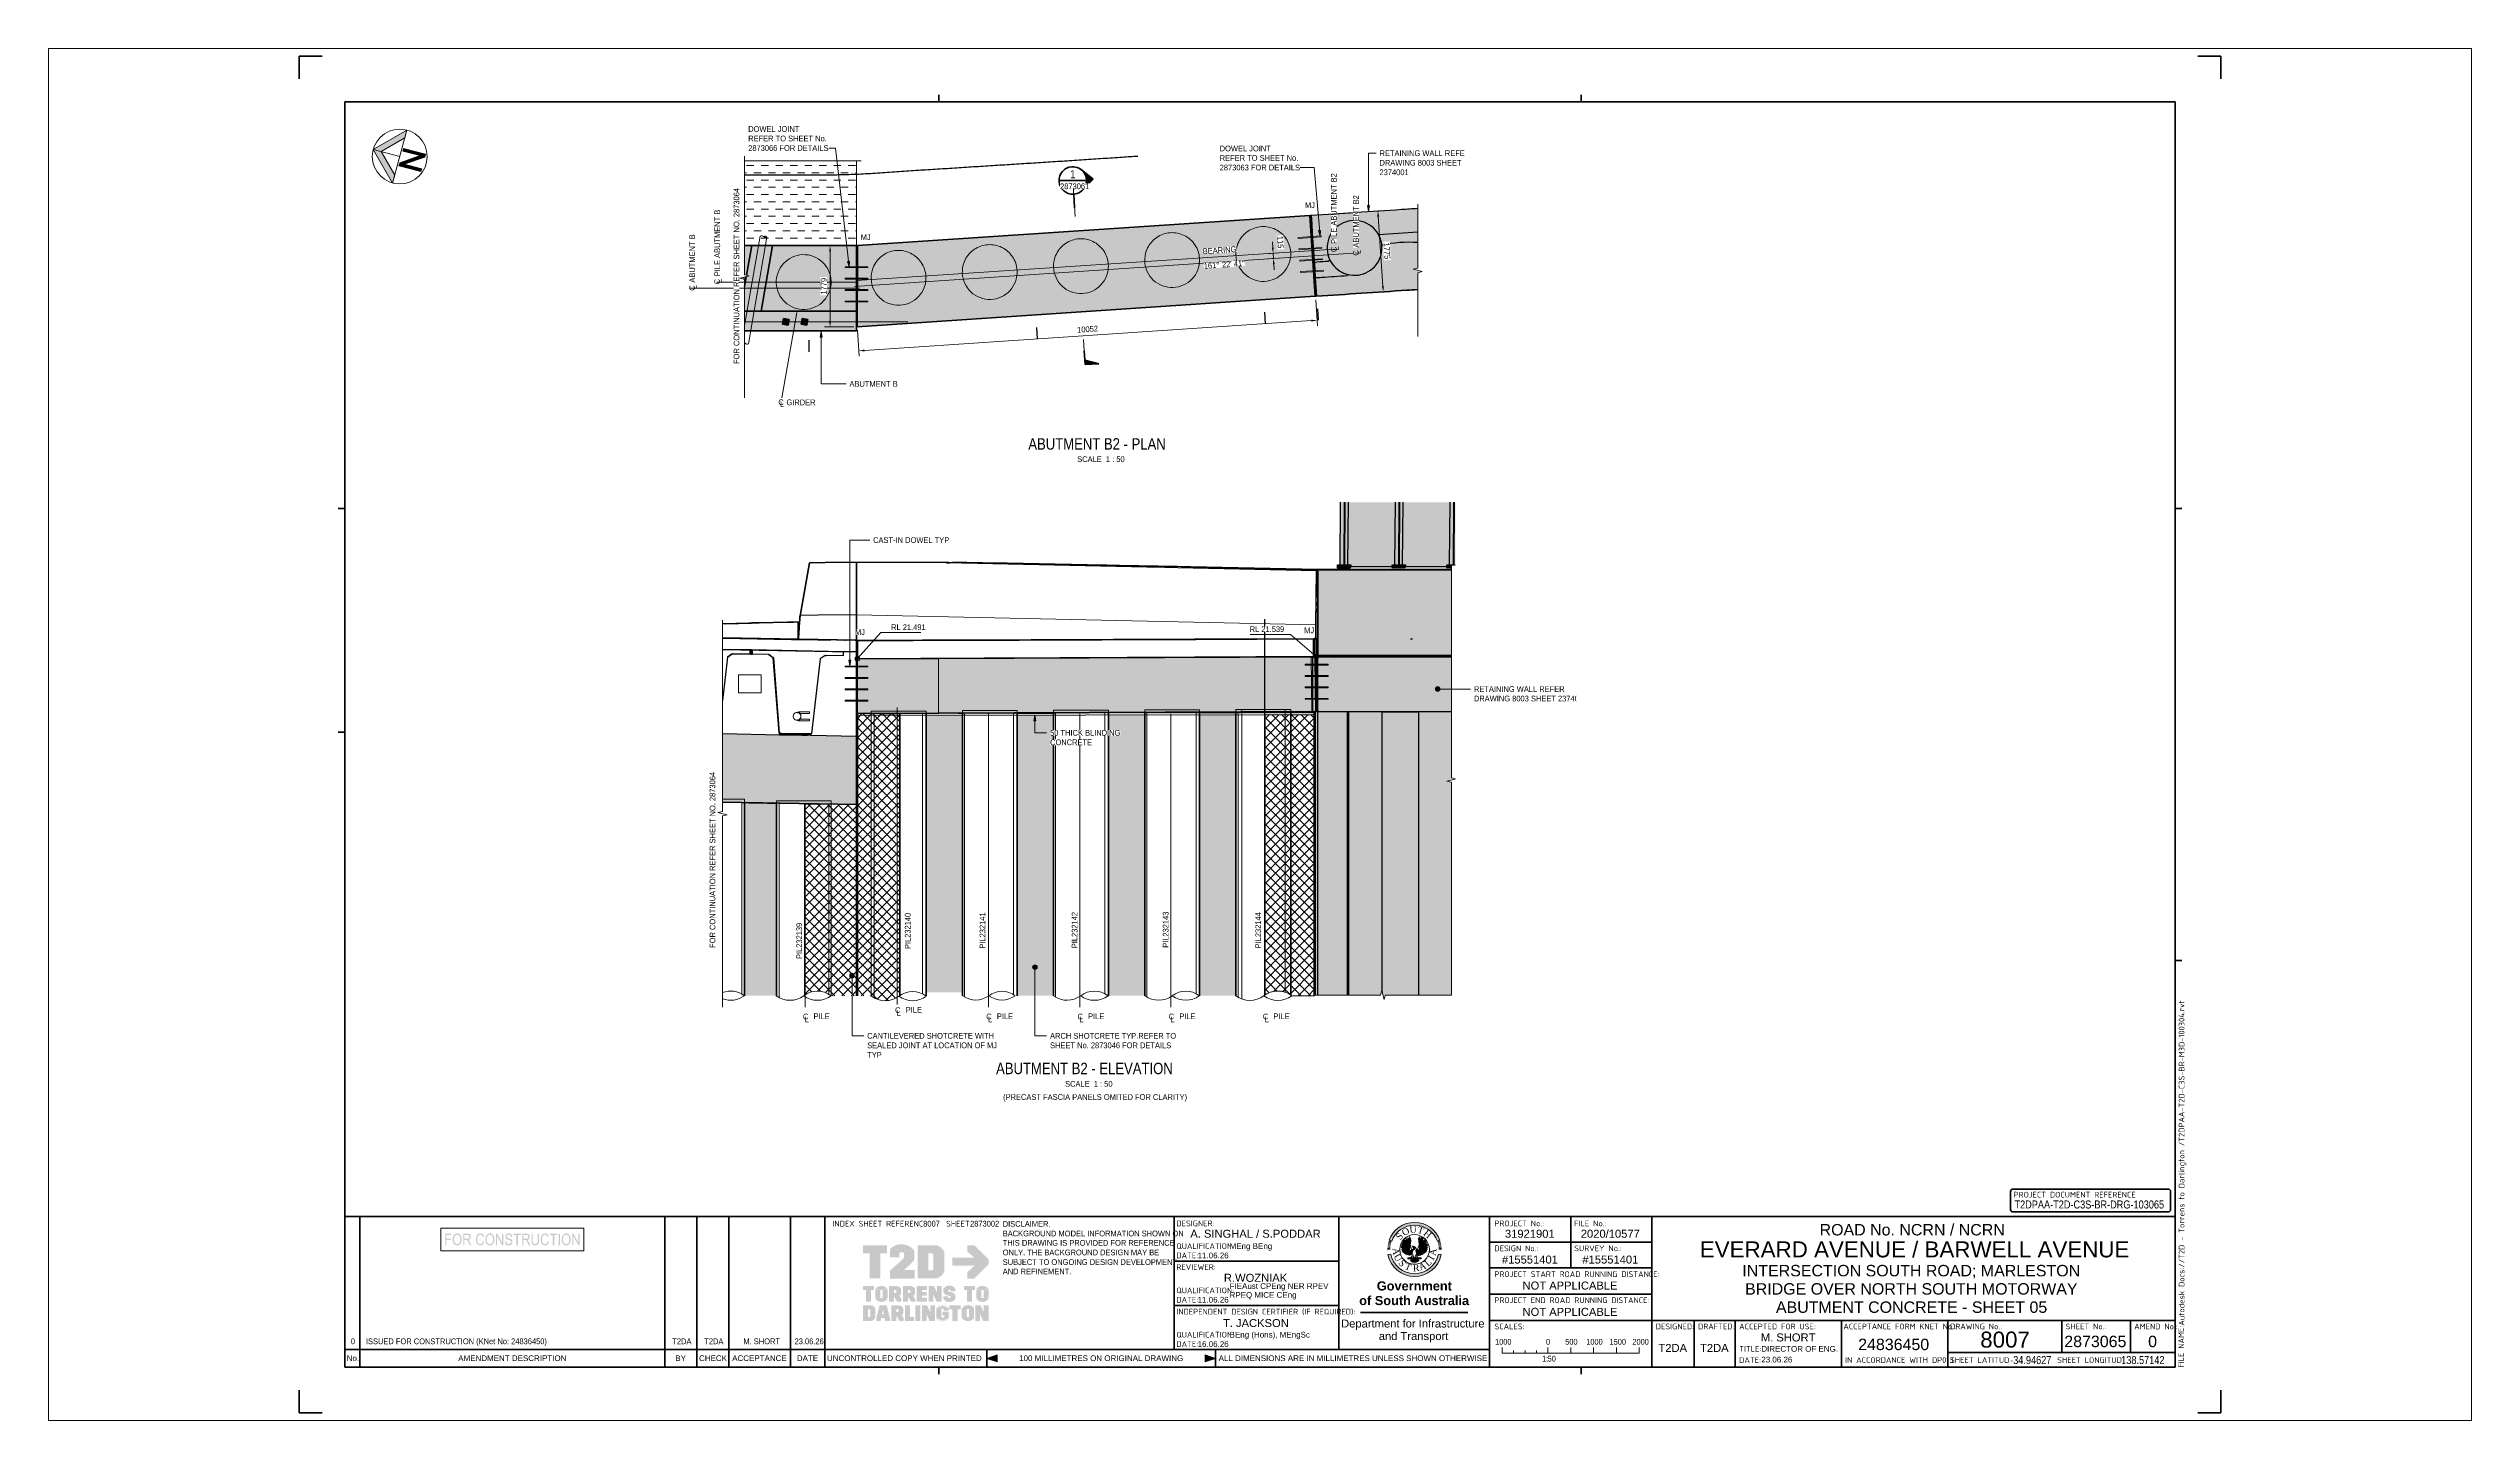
# Paper-space layout 'Layout1' of a CAD drawing. Header units: metres. Extents: x -0.11 to 0.95, y 0 to 0.6.
# The model-space entities are those that its viewports show. They can reach past a viewport. Long polylines and large blocks are cut down to what shows.
import ezdxf

# ---------------------------------------------------------------- set-up
doc = ezdxf.new("R2010")
doc.units = ezdxf.units.M
for name, pattern in [('Dash', [0.00635, 0.003175, -0.003175]), ('Dot_Section Line', [0.02, 0, -0.02]), ('Hidden', [0.004, 0.003, -0.001]), ('JacobsCenter', [0.015, 0.009, -0.0015, 0.003, -0.0015]), ('JacobsDash', [0.0045, 0.003, -0.0015]), ('JacobsGridLine', [0.0145, 0.01, -0.001, 0.0025, -0.001])]:
    doc.linetypes.add(name, pattern=pattern)
doc.layers.get('Defpoints').update_dxf_attribs({"color": 41})
for name, color, linetype, lineweight in [('A-ANNO-DIMS', 7, 'Continuous', 9), ('A-ANNO-NOTE', 7, 'Continuous', 9), ('A-ANNO-NOTE-STAMP', 10, 'Continuous', 18), ('A-DETL', 7, 'Continuous', 13), ('A-DETL-GENF', 7, 'Continuous', 9), ('A-FLOR', 7, 'Continuous', 50), ('A-FLOR-HDLN', 7, 'JacobsDash', 18), ('A-FLOR-PATT', 7, 'Continuous', 50), ('A-GENM', 7, 'Continuous', 35), ('A-GENM-HDLN', 7, 'JacobsDash', 18), ('C-TOPO', 7, 'Continuous', 9), ('C-TOPO-HDLN', 7, 'Dash', 9), ('G-ANNO-DIMS', 7, 'Continuous', 9), ('G-ANNO-TEXT', 7, 'Continuous', 9), ('G-ANNO-TTLB', 7, 'Continuous', 9), ('G-IMPT', 7, 'Continuous', 13), ('S-BEAM', 7, 'Continuous', 50), ('S-BEAM-HDLN', 7, 'JacobsDash', 18), ('S-FNDN', 7, 'Continuous', 50), ('S-FNDN-HDLN', 7, 'JacobsDash', 18), ('S-FNDN-IDEN', 7, 'Continuous', 18), ('S-GRID', 7, 'Continuous', 9)]:
    doc.layers.add(name, color=color, linetype=linetype, lineweight=lineweight)
doc.layers.add('G-ANNO-NPLT', color=191, linetype='Continuous', plot=False)
doc.layers.add('G-ANNO-SYMB', color=7, linetype='Continuous', lineweight=35, true_color=0x0080ff)
doc.layers.get('G-ANNO-NPLT').freeze()
doc.styles.add('Arial', font='arial.ttf', dxfattribs={"height": 0.0025})
doc.styles.add('Arial Narrow', font='ARIALN.TTF', dxfattribs={"height": 0.0035})
doc.styles.add('Arial Narrow_1', font='ARIALN.TTF', dxfattribs={"height": 0.005})
doc.styles.add('Arial Narrow_2', font='ARIALN.TTF', dxfattribs={"height": 0.125})
doc.styles.add('Arial Narrow_3', font='ARIALN.TTF', dxfattribs={"height": 0.0025})
doc.styles.add('Arial Narrow_4', font='ARIALN.TTF', dxfattribs={"height": 0.125})
doc.styles.add('Arial Narrow_5', font='ARIALN.TTF', dxfattribs={"height": 0.175})
doc.styles.add('Arial Narrow_6', font='ARIALN.TTF', dxfattribs={"width": 0.9, "height": 0.0025})
doc.styles.add('Arial_1', font='arial.ttf', dxfattribs={"height": 0.0035})
doc.styles.add('Arial_2', font='arial.ttf', dxfattribs={"height": 0.005})
doc.styles.add('Arial_3', font='arial.ttf', dxfattribs={"height": 0.007})
doc.styles.add('Arial_B', font='arialbd.ttf', dxfattribs={"height": 0.004})
doc.styles.add('ISOCPEUR', font='isocpeur.ttf', dxfattribs={"height": 0.0025})
doc.styles.add('Times New Roman', font='times.ttf', dxfattribs={"height": 0.008001})
doc.dimstyles.new('Dimension_Standard_O__mm_', dxfattribs={"dimscale": 0.3048, "dimtxt": 0.127929, "dimasz": 0.410105, "dimexe": 0.393701, "dimexo": 0.246063, "dimgap": 0.246063, "dimtad": 1, "dimdec": 0, "dimlfac": 1000, "dimzin": 0, "dimdsep": 46, "dimtxsty": 'Arial Narrow_4', "dimsah": 1, "dimcen": 0.09, "dimaunit": 1, "dimadec": 4, "dimazin": 0, "dimtfac": 1, "dimtdec": 4, "dimtix": 1, "dimtmove": 2, "dimatfit": 3, "dimfxl": 1, "dimtvp": 1, "dimtfill": 1, "dimtolj": 1, "dimtzin": 0, "dimlwd": 18, "dimlwe": 18, "dimarcsym": 2})
doc.dimstyles.new('Dimension_Standard_O__mm__1', dxfattribs={"dimscale": 0.3048, "dimtxt": 0.127929, "dimasz": 0.410105, "dimexe": 0.393701, "dimexo": 0.246063, "dimgap": 0.246063, "dimtad": 1, "dimdec": 0, "dimlfac": 1000, "dimzin": 0, "dimdsep": 46, "dimtxsty": 'Arial Narrow_2', "dimsah": 1, "dimcen": 0.09, "dimaunit": 1, "dimadec": 4, "dimazin": 0, "dimtfac": 1, "dimtdec": 4, "dimtix": 1, "dimtmove": 0, "dimatfit": 3, "dimfxl": 1, "dimtvp": 1, "dimtfill": 1, "dimtolj": 1, "dimtzin": 0, "dimlwd": 18, "dimlwe": 18, "dimarcsym": 2})
pattern_1 = [(45.027, (29.35308, 22.209), (-0.1061654, 0.1058675), []), (134.973, (29.35308, 22.209), (-0.1061654, -0.1058675), [])]

# ---------------------------------------------------------------- blocks, each defined once
blk = doc.blocks.new('T2DPAA-T2D-PWA-DE-XRF-000001 - Drawing3_dwg-8554483-ABUTMENT CONCRETE - SHEET 05')
at = {"layer": 'G-IMPT'}
h = blk.add_hatch(color=256, dxfattribs=at)
edge = h.paths.add_edge_path()
edge.add_line((0.1549, 0.1015), (0.1515, 0.1021))
edge.add_arc((0.1226, 0.1077), 0.0295, 190.997, 349.003, ccw=False)
edge.add_line((0.0937, 0.1021), (0.0903, 0.1015))
edge.add_arc((0.1226, 0.1077), 0.0329, 190.997, 349.003)
edge = h.paths.add_edge_path()
edge.add_arc((0.1226, 0.1077), 0.0329, 20.0475, 159.9525, ccw=False)
edge.add_line((0.1535, 0.119), (0.1503, 0.1178))
edge.add_arc((0.1226, 0.1077), 0.0295, 20.0475, 159.9525)
edge.add_line((0.0949, 0.1178), (0.0917, 0.119))
h = blk.add_hatch(color=256, dxfattribs=at)
edge = h.paths.add_edge_path()
edge.add_arc((0.1226, 0.1077), 0.0329, 161.3902, 162.9856, ccw=False)
edge.add_line((0.0915, 0.1183), (0.0914, 0.1182))
edge.add_line((0.0915, 0.1183), (0.0947, 0.1172))
edge.add_line((0.0947, 0.1171), (0.0947, 0.1172))
edge.add_arc((0.1226, 0.1077), 0.0295, 161.3902, 162.9856)
edge.add_line((0.0944, 0.1163), (0.0911, 0.1174))
h = blk.add_hatch(color=256, dxfattribs=at)
edge = h.paths.add_edge_path()
edge.add_line((0.1206, 0.1074), (0.1207, 0.1074))
edge.add_line((0.1207, 0.1074), (0.1206, 0.1074))
edge = h.paths.add_edge_path()
edge.add_line((0.1166, 0.11), (0.1166, 0.1074))
edge.add_line((0.1166, 0.1074), (0.1183, 0.1065))
edge.add_line((0.1183, 0.1065), (0.119, 0.1076))
edge.add_line((0.119, 0.1076), (0.1204, 0.1079))
edge.add_line((0.1204, 0.1079), (0.1207, 0.1074))
edge.add_line((0.1207, 0.1074), (0.1211, 0.1067))
edge.add_line((0.1211, 0.1067), (0.1187, 0.1008))
edge.add_line((0.1187, 0.1008), (0.1178, 0.1012))
edge.add_line((0.1178, 0.1012), (0.1166, 0.1008))
edge.add_line((0.1166, 0.1008), (0.1161, 0.1012))
edge.add_line((0.1161, 0.1012), (0.1147, 0.101))
edge.add_line((0.1147, 0.101), (0.1143, 0.1017))
edge.add_line((0.1143, 0.1017), (0.1131, 0.1012))
edge.add_line((0.1131, 0.1012), (0.1128, 0.1022))
edge.add_line((0.1128, 0.1022), (0.1119, 0.1019))
edge.add_line((0.1119, 0.1019), (0.1119, 0.1029))
edge.add_line((0.1119, 0.1029), (0.1105, 0.1027))
edge.add_line((0.1105, 0.1027), (0.1107, 0.1043))
edge.add_line((0.1107, 0.1043), (0.1091, 0.1041))
edge.add_line((0.1091, 0.1041), (0.1095, 0.1057))
edge.add_line((0.1095, 0.1057), (0.1077, 0.106))
edge.add_line((0.1077, 0.106), (0.1081, 0.1069))
edge.add_line((0.1081, 0.1069), (0.1072, 0.1074))
edge.add_line((0.1072, 0.1074), (0.1081, 0.1091))
edge.add_line((0.1081, 0.1091), (0.1069, 0.11))
edge.add_line((0.1069, 0.11), (0.1081, 0.1112))
edge.add_line((0.1081, 0.1112), (0.1069, 0.1122))
edge.add_line((0.1069, 0.1122), (0.1085, 0.113))
edge.add_line((0.1085, 0.113), (0.1072, 0.1143))
edge.add_line((0.1072, 0.1143), (0.1095, 0.1145))
edge.add_line((0.1095, 0.1145), (0.1081, 0.116))
edge.add_line((0.1081, 0.116), (0.1105, 0.116))
edge.add_line((0.1105, 0.116), (0.1088, 0.1179))
edge.add_line((0.1088, 0.1179), (0.1119, 0.1163))
edge.add_line((0.1119, 0.1163), (0.1105, 0.1193))
edge.add_line((0.1105, 0.1193), (0.1138, 0.1172))
edge.add_line((0.1138, 0.1172), (0.1121, 0.121))
edge.add_line((0.1121, 0.121), (0.1147, 0.1181))
edge.add_line((0.1147, 0.1181), (0.1143, 0.1224))
edge.add_line((0.1143, 0.1224), (0.1159, 0.1188))
edge.add_line((0.1159, 0.1188), (0.1166, 0.1236))
edge.add_line((0.1166, 0.1236), (0.1171, 0.1207))
edge.add_line((0.1171, 0.1207), (0.1178, 0.1214))
edge.add_line((0.1178, 0.1214), (0.118, 0.1179))
edge.add_line((0.118, 0.1179), (0.1171, 0.1131))
edge.add_line((0.1171, 0.1131), (0.1178, 0.111))
edge.add_line((0.1178, 0.111), (0.1166, 0.11))
for points in [[(0.1105, 0.1193), (0.1088, 0.1179), (0.1119, 0.1163)], [(0.1369, 0.1093), (0.1385, 0.1081), (0.1367, 0.1074), (0.1376, 0.106), (0.1357, 0.106), (0.1367, 0.1043), (0.1348, 0.1043), (0.1348, 0.1031), (0.1336, 0.1034), (0.1331, 0.1022), (0.1322, 0.1024), (0.1317, 0.1015), (0.1305, 0.1017), (0.1301, 0.101), (0.1296, 0.1015), (0.1291, 0.1005), (0.1286, 0.1008), (0.1277, 0.1003), (0.1275, 0.101), (0.1268, 0.1003), (0.1251, 0.1029), (0.1242, 0.1065), (0.1246, 0.1076), (0.1263, 0.1076), (0.127, 0.1067), (0.1284, 0.1072), (0.1291, 0.11), (0.1275, 0.1112), (0.1282, 0.1133), (0.1275, 0.1219), (0.1284, 0.121), (0.1289, 0.1236), (0.1294, 0.1193), (0.1312, 0.1226), (0.1305, 0.1191), (0.1331, 0.1212), (0.1317, 0.1179), (0.1348, 0.1195), (0.1324, 0.116), (0.1364, 0.1179), (0.1341, 0.1155), (0.1371, 0.116), (0.1355, 0.1143), (0.1381, 0.1141), (0.1364, 0.1131), (0.1383, 0.1124), (0.1367, 0.1114), (0.1385, 0.11)], [(0.1312, 0.1226), (0.1331, 0.1212), (0.1305, 0.1191)], [(0.1348, 0.1195), (0.1364, 0.1179), (0.1324, 0.116)], [(0.1069, 0.1122), (0.1069, 0.11), (0.1081, 0.1112)], [(0.1081, 0.116), (0.1072, 0.1143), (0.1095, 0.1145)], [(0.1077, 0.106), (0.1091, 0.1041), (0.1095, 0.1057)], [(0.1105, 0.1027), (0.1119, 0.1019), (0.1119, 0.1029)], [(0.1225, 0.0967), (0.1233, 0.0985), (0.1277, 0.0943), (0.1263, 0.0929), (0.1237, 0.092), (0.1202, 0.0924), (0.1176, 0.0943), (0.1218, 0.0984)], [(0.1291, 0.1005), (0.1301, 0.101), (0.1296, 0.1015)], [(0.1317, 0.1015), (0.1331, 0.1022), (0.1322, 0.1024)], [(0.1383, 0.1124), (0.1381, 0.1141), (0.1364, 0.1131)]]:
    blk.add_hatch(color=256, dxfattribs=at).paths.add_polyline_path(points)
h = blk.add_hatch(color=256, dxfattribs=at)
edge = h.paths.add_edge_path()
edge.add_line((0.154, 0.1174), (0.1508, 0.1163))
edge.add_arc((0.1226, 0.1077), 0.0295, 17.0144, 18.6098)
edge.add_line((0.1505, 0.1172), (0.1505, 0.1171))
edge.add_line((0.1505, 0.1172), (0.1537, 0.1183))
edge.add_line((0.1538, 0.1182), (0.1537, 0.1183))
edge.add_arc((0.1226, 0.1077), 0.0329, 17.0144, 18.6098, ccw=False)
h = blk.add_hatch(color=256, dxfattribs=at)
edge = h.paths.add_edge_path()
edge.add_line((0.0931, 0.1083), (0.0897, 0.1083))
edge.add_arc((0.1226, 0.1077), 0.0329, 177.3415, 178.9368, ccw=False)
edge.add_line((0.0897, 0.1094), (0.0897, 0.1093))
edge.add_line((0.0897, 0.1094), (0.0932, 0.1092))
edge.add_line((0.0932, 0.1091), (0.0932, 0.1092))
edge.add_arc((0.1226, 0.1077), 0.0295, 177.3415, 178.9368)
h = blk.add_hatch(color=256, dxfattribs=at)
edge = h.paths.add_edge_path()
edge.add_line((0.0931, 0.1069), (0.0897, 0.1068))
edge.add_arc((0.1226, 0.1077), 0.0329, 180, 181.5953, ccw=False)
edge.add_line((0.0897, 0.1078), (0.0897, 0.1077))
edge.add_line((0.0897, 0.1078), (0.0931, 0.1078))
edge.add_line((0.0931, 0.1077), (0.0931, 0.1078))
edge.add_arc((0.1226, 0.1077), 0.0295, 180, 181.5953)
h = blk.add_hatch(color=256, dxfattribs=at)
edge = h.paths.add_edge_path()
edge.add_arc((0.1226, 0.1077), 0.0329, 174.6829, 176.2783, ccw=False)
edge.add_line((0.0899, 0.1109), (0.0898, 0.1108))
edge.add_line((0.0899, 0.1109), (0.0933, 0.1106))
edge.add_line((0.0933, 0.1105), (0.0933, 0.1106))
edge.add_arc((0.1226, 0.1077), 0.0295, 174.6829, 176.2783)
edge.add_line((0.0932, 0.1096), (0.0898, 0.1099))
h = blk.add_hatch(color=256, dxfattribs=at)
edge = h.paths.add_edge_path()
edge.add_arc((0.1226, 0.1077), 0.0329, 172.0244, 173.6197, ccw=False)
edge.add_line((0.09, 0.1124), (0.09, 0.1123))
edge.add_line((0.09, 0.1124), (0.0934, 0.1119))
edge.add_line((0.0934, 0.1118), (0.0934, 0.1119))
edge.add_arc((0.1226, 0.1077), 0.0295, 172.0244, 173.6197)
edge.add_line((0.0933, 0.111), (0.0899, 0.1114))
h = blk.add_hatch(color=256, dxfattribs=at)
edge = h.paths.add_edge_path()
edge.add_arc((0.1226, 0.1077), 0.0329, 169.3658, 170.9612, ccw=False)
edge.add_line((0.0903, 0.1139), (0.0903, 0.1138))
edge.add_line((0.0903, 0.1139), (0.0937, 0.1133))
edge.add_line((0.0936, 0.1132), (0.0937, 0.1133))
edge.add_arc((0.1226, 0.1077), 0.0295, 169.3658, 170.9612)
edge.add_line((0.0935, 0.1124), (0.0901, 0.1129))
h = blk.add_hatch(color=256, dxfattribs=at)
edge = h.paths.add_edge_path()
edge.add_arc((0.1226, 0.1077), 0.0329, 166.7073, 168.3026, ccw=False)
edge.add_line((0.0906, 0.1154), (0.0906, 0.1153))
edge.add_line((0.0906, 0.1154), (0.0939, 0.1146))
edge.add_line((0.0939, 0.1145), (0.0939, 0.1146))
edge.add_arc((0.1226, 0.1077), 0.0295, 166.7073, 168.3026)
edge.add_line((0.0937, 0.1137), (0.0904, 0.1144))
h = blk.add_hatch(color=256, dxfattribs=at)
edge = h.paths.add_edge_path()
edge.add_line((0.0941, 0.115), (0.0907, 0.1159))
edge.add_arc((0.1226, 0.1077), 0.0329, 164.0488, 165.6441, ccw=False)
edge.add_line((0.091, 0.1169), (0.091, 0.1168))
edge.add_line((0.091, 0.1169), (0.0943, 0.1159))
edge.add_line((0.0943, 0.1158), (0.0943, 0.1159))
edge.add_arc((0.1226, 0.1077), 0.0295, 164.0488, 165.6441)
h = blk.add_hatch(color=256, dxfattribs=at)
edge = h.paths.add_edge_path()
edge.add_line((0.1232, 0.1095), (0.1225, 0.1076))
edge.add_line((0.1225, 0.1076), (0.1207, 0.1074))
edge.add_line((0.1207, 0.1074), (0.1207, 0.1074))
edge.add_line((0.1207, 0.1074), (0.1216, 0.1086))
edge.add_line((0.1216, 0.1086), (0.1197, 0.1119))
edge.add_line((0.1197, 0.1119), (0.1232, 0.1107))
edge.add_line((0.1232, 0.1107), (0.1239, 0.1098))
edge.add_line((0.1239, 0.1098), (0.1232, 0.1095))
h = blk.add_hatch(color=256, dxfattribs=at)
edge = h.paths.add_edge_path()
edge.add_arc((0.1226, 0.1077), 0.0295, 14.3559, 15.9512)
edge.add_line((0.1509, 0.1159), (0.1509, 0.1158))
edge.add_line((0.1509, 0.1159), (0.1542, 0.1169))
edge.add_line((0.1542, 0.1168), (0.1542, 0.1169))
edge.add_arc((0.1226, 0.1077), 0.0329, 14.3559, 15.9512, ccw=False)
edge.add_line((0.1545, 0.1159), (0.1511, 0.115))
h = blk.add_hatch(color=256, dxfattribs=at)
edge = h.paths.add_edge_path()
edge.add_line((0.1548, 0.1144), (0.1514, 0.1137))
edge.add_arc((0.1226, 0.1077), 0.0295, 11.6974, 13.2927)
edge.add_line((0.1512, 0.1146), (0.1513, 0.1145))
edge.add_line((0.1512, 0.1146), (0.1546, 0.1154))
edge.add_line((0.1546, 0.1153), (0.1546, 0.1154))
edge.add_arc((0.1226, 0.1077), 0.0329, 11.6974, 13.2927, ccw=False)
h = blk.add_hatch(color=256, dxfattribs=at)
edge = h.paths.add_edge_path()
edge.add_arc((0.1226, 0.1077), 0.0295, 9.0388, 10.6342)
edge.add_line((0.1515, 0.1133), (0.1515, 0.1132))
edge.add_line((0.1515, 0.1133), (0.1549, 0.1139))
edge.add_line((0.1549, 0.1138), (0.1549, 0.1139))
edge.add_arc((0.1226, 0.1077), 0.0329, 9.0388, 10.6342, ccw=False)
edge.add_line((0.1551, 0.1129), (0.1517, 0.1124))
h = blk.add_hatch(color=256, dxfattribs=at)
edge = h.paths.add_edge_path()
edge.add_arc((0.1226, 0.1077), 0.0295, 6.3803, 7.9756)
edge.add_line((0.1518, 0.1119), (0.1518, 0.1118))
edge.add_line((0.1518, 0.1119), (0.1552, 0.1124))
edge.add_line((0.1552, 0.1123), (0.1552, 0.1124))
edge.add_arc((0.1226, 0.1077), 0.0329, 6.3803, 7.9756, ccw=False)
edge.add_line((0.1553, 0.1114), (0.1519, 0.111))
h = blk.add_hatch(color=256, dxfattribs=at)
edge = h.paths.add_edge_path()
edge.add_line((0.1554, 0.1099), (0.152, 0.1096))
edge.add_arc((0.1226, 0.1077), 0.0295, 3.7217, 5.3171)
edge.add_line((0.1519, 0.1106), (0.1519, 0.1105))
edge.add_line((0.1519, 0.1106), (0.1553, 0.1109))
edge.add_line((0.1553, 0.1108), (0.1553, 0.1109))
edge.add_arc((0.1226, 0.1077), 0.0329, 3.7217, 5.3171, ccw=False)
h = blk.add_hatch(color=256, dxfattribs=at)
edge = h.paths.add_edge_path()
edge.add_line((0.1555, 0.1083), (0.1521, 0.1083))
edge.add_arc((0.1226, 0.1077), 0.0295, 1.0632, 2.6585)
edge.add_line((0.152, 0.1092), (0.152, 0.1091))
edge.add_line((0.152, 0.1092), (0.1554, 0.1094))
edge.add_line((0.1555, 0.1093), (0.1554, 0.1094))
edge.add_arc((0.1226, 0.1077), 0.0329, 1.0632, 2.6585, ccw=False)
h = blk.add_hatch(color=256, dxfattribs=at)
edge = h.paths.add_edge_path()
edge.add_line((0.1555, 0.1068), (0.152, 0.1069))
edge.add_arc((0.1226, 0.1077), 0.0295, 358.4047, 360)
edge.add_line((0.1521, 0.1078), (0.1521, 0.1077))
edge.add_line((0.1521, 0.1078), (0.1555, 0.1078))
edge.add_line((0.1555, 0.1077), (0.1555, 0.1078))
edge.add_arc((0.1226, 0.1077), 0.0329, 358.4047, 360, ccw=False)
for p, q in [((0.0917, 0.119), (0.0949, 0.1178)), ((0.1105, 0.1193), (0.1088, 0.1179)), ((0.1088, 0.1179), (0.1119, 0.1163)), ((0.1119, 0.1163), (0.1105, 0.1193)), ((0.1305, 0.1191), (0.1312, 0.1226)), ((0.1331, 0.1212), (0.1305, 0.1191)), ((0.1312, 0.1226), (0.1331, 0.1212)), ((0.1324, 0.116), (0.1348, 0.1195)), ((0.1364, 0.1179), (0.1324, 0.116)), ((0.1348, 0.1195), (0.1364, 0.1179)), ((0.1503, 0.1178), (0.1535, 0.119)), ((0.0903, 0.1015), (0.0937, 0.1021)), ((0.1069, 0.1122), (0.1069, 0.11)), ((0.1081, 0.1112), (0.1069, 0.1122)), ((0.1069, 0.11), (0.1081, 0.1112)), ((0.1081, 0.116), (0.1072, 0.1143)), ((0.1072, 0.1143), (0.1095, 0.1145)), ((0.1077, 0.106), (0.1091, 0.1041)), ((0.1095, 0.1057), (0.1077, 0.106)), ((0.1095, 0.1145), (0.1081, 0.116)), ((0.1091, 0.1041), (0.1095, 0.1057)), ((0.1119, 0.1029), (0.1105, 0.1027)), ((0.1105, 0.1027), (0.1119, 0.1019)), ((0.1119, 0.1019), (0.1119, 0.1029)), ((0.115, 0.0967), (0.1197, 0.0967)), ((0.1211, 0.1003), (0.1173, 0.0974)), ((0.1244, 0.1003), (0.1272, 0.0974)), ((0.1256, 0.0967), (0.1308, 0.0967)), ((0.1296, 0.1015), (0.1291, 0.1005)), ((0.1291, 0.1005), (0.1301, 0.101)), ((0.1301, 0.101), (0.1296, 0.1015)), ((0.1322, 0.1024), (0.1317, 0.1015)), ((0.1317, 0.1015), (0.1331, 0.1022)), ((0.1331, 0.1022), (0.1322, 0.1024)), ((0.1381, 0.1141), (0.1364, 0.1131)), ((0.1364, 0.1131), (0.1383, 0.1124)), ((0.1383, 0.1124), (0.1381, 0.1141)), ((0.1515, 0.1021), (0.1549, 0.1015))]:
    blk.add_line(p, q, dxfattribs=at)
at = {"layer": 'G-IMPT', "flags": 128}
for points in [[(0.1085, 0.113), (0.1072, 0.1143), (0.1095, 0.1145), (0.1081, 0.116), (0.1105, 0.116), (0.1088, 0.1179), (0.1119, 0.1163), (0.1105, 0.1193), (0.1138, 0.1172), (0.1121, 0.121), (0.1147, 0.1181), (0.1143, 0.1224), (0.1159, 0.1188), (0.1166, 0.1236), (0.1171, 0.1207), (0.1178, 0.1214), (0.118, 0.1179), (0.1171, 0.1131), (0.119, 0.1076), (0.1204, 0.1079), (0.1211, 0.1067), (0.1187, 0.1008), (0.1178, 0.1012), (0.1166, 0.1008), (0.1161, 0.1012), (0.1147, 0.101), (0.1143, 0.1017), (0.1131, 0.1012), (0.1128, 0.1022), (0.1119, 0.1019), (0.1119, 0.1029), (0.1105, 0.1027), (0.1107, 0.1043), (0.1091, 0.1041), (0.1095, 0.1057), (0.1077, 0.106), (0.1081, 0.1069), (0.1072, 0.1074), (0.1081, 0.1091), (0.1069, 0.11), (0.1081, 0.1112), (0.1069, 0.1122), (0.1087, 0.1131)], [(0.1199, 0.1031), (0.1225, 0.0967), (0.1251, 0.1029), (0.1242, 0.1065), (0.1246, 0.1076), (0.1263, 0.1076), (0.1282, 0.1133), (0.1275, 0.1219), (0.1284, 0.121), (0.1289, 0.1236), (0.1294, 0.1193), (0.1312, 0.1226), (0.1305, 0.1191), (0.1331, 0.1212), (0.1317, 0.1179), (0.1348, 0.1195), (0.1324, 0.116), (0.1364, 0.1179), (0.1341, 0.1155), (0.1371, 0.116), (0.1355, 0.1143), (0.1381, 0.1141), (0.1364, 0.1131), (0.1383, 0.1124), (0.1367, 0.1114), (0.1385, 0.11), (0.1369, 0.1093), (0.1385, 0.1081), (0.1367, 0.1074), (0.1376, 0.106), (0.1357, 0.106), (0.1367, 0.1043), (0.1348, 0.1043), (0.1348, 0.1031), (0.1336, 0.1034), (0.1331, 0.1022), (0.1322, 0.1024), (0.1317, 0.1015), (0.1305, 0.1017), (0.1301, 0.101), (0.1296, 0.1015), (0.1291, 0.1005), (0.1286, 0.1008), (0.1277, 0.1003), (0.1275, 0.101), (0.1268, 0.1003), (0.1251, 0.1029)], [(0.1206, 0.0974), (0.1145, 0.0974), (0.1145, 0.0962), (0.1194, 0.0962)], [(0.119, 0.1076), (0.1183, 0.1065), (0.1166, 0.1074), (0.1166, 0.11), (0.1178, 0.111)], [(0.1218, 0.0984), (0.1176, 0.0943), (0.1202, 0.0924), (0.1237, 0.092), (0.1263, 0.0929), (0.1277, 0.0943), (0.1233, 0.0985)], [(0.1239, 0.1098), (0.1244, 0.1091), (0.1246, 0.1076)], [(0.1246, 0.0974), (0.1308, 0.0974), (0.1308, 0.0962), (0.126, 0.0962)], [(0.1263, 0.1076), (0.127, 0.1067), (0.1284, 0.1072), (0.1291, 0.11), (0.1275, 0.1112)]]:
    blk.add_lwpolyline(points, dxfattribs=at)
blk.add_lwpolyline([(0.1206, 0.1074), (0.1216, 0.1086), (0.1197, 0.1119), (0.1232, 0.1107), (0.1239, 0.1098), (0.1232, 0.1095), (0.1225, 0.1076)], close=True, dxfattribs=at)
at = {"layer": 'G-IMPT'}
blk.add_circle((0.1226, 0.1077), 0.018, dxfattribs=at)
for radius, start, end in [(0.0329, 20.0475, 159.9525), (0.0295, 20.0475, 159.9525), (0.0329, 190.997, 349.003), (0.0295, 190.997, 349.003)]:
    blk.add_arc((0.1226, 0.1077), radius, start, end, dxfattribs=at)
at = {"layer": 'G-IMPT', "lineweight": 9, "char_height": 0.008, "attachment_point": 2, "line_spacing_factor": 1.029793, "style": 'Times New Roman'}
for s, insert, width, rotation in [('S', (0.1012, 0.1263), 0.008041, 49.0663), ('O', (0.1099, 0.133), 0.010353, 26.6943), ('U', (0.1205, 0.136), 0.010353, 4.3222), ('T', (0.1314, 0.1347), 0.008744, 341.9502), ('H', (0.141, 0.1293), 0.010353, 319.5782), ('A', (0.104, 0.106), 0.010353, 279.6978), ('U', (0.1058, 0.0996), 0.010353, 300.15), ('S', (0.1107, 0.0935), 0.008041, 310.3575), ('T', (0.1164, 0.0903), 0.008744, 336.9699), ('R', (0.1244, 0.0893), 0.009549, 3.701), ('A', (0.1307, 0.0909), 0.010353, 21.3382), ('L', (0.1363, 0.0949), 0.008744, 42.375), ('I', (0.1395, 0.0995), 0.004825, 60.5783), ('A', (0.141, 0.1048), 0.010353, 83.64)]:
    blk.add_mtext(s, dxfattribs=dict(at, insert=insert, width=width, rotation=rotation))
blk = doc.blocks.new('T2DPAA-T2D-PWA-DE-XRF-000001 - T2DPAA-T2D-PWA-DE-XRF-000001-8554969-ABUTMENT CONCRETE - SHEET 05')
at = {"layer": 'G-ANNO-TTLB', "true_color": 0x1d4a5c}
h = blk.add_hatch(color=139, dxfattribs=at)
edge = h.paths.add_edge_path()
edge.add_line((0.2623, 0.0443), (0.2623, 0.0452))
edge.add_arc((0.2616, 0.044), 0.00145, 58.8241, 99.793)
edge.add_line((0.2613, 0.0454), (0.2613, 0.0441))
edge.add_arc((0.2616, 0.0455), 0.00141, 259.7202, 301.6629)
edge = h.paths.add_edge_path()
edge.add_arc((0.2625, 0.0448), 0.00224, 301.808, 330.1086, ccw=False)
edge.add_line((0.2637, 0.0429), (0.2645, 0.0415))
edge.add_line((0.2645, 0.0415), (0.2645, 0.0403))
edge.add_line((0.2645, 0.0403), (0.2627, 0.0403))
edge.add_line((0.2627, 0.0403), (0.2613, 0.0425))
edge.add_line((0.2613, 0.0425), (0.2613, 0.0403))
edge.add_line((0.2613, 0.0403), (0.2591, 0.0403))
edge.add_line((0.2591, 0.0403), (0.2591, 0.0471))
edge.add_line((0.2591, 0.0471), (0.2624, 0.0471))
edge.add_arc((0.2623, 0.0446), 0.00248, 32.8357, 87.7033, ccw=False)
edge.add_line((0.2644, 0.046), (0.2644, 0.0437))
edge = h.paths.add_edge_path()
edge.add_line((0.2674, 0.0527), (0.2674, 0.0537))
edge.add_arc((0.2667, 0.0524), 0.00145, 58.8241, 99.793)
edge.add_line((0.2665, 0.0539), (0.2665, 0.0526))
edge.add_arc((0.2667, 0.0539), 0.00141, 259.7202, 301.6629)
edge = h.paths.add_edge_path()
edge.add_arc((0.2676, 0.0532), 0.00224, 301.808, 330.1086, ccw=False)
edge.add_line((0.2688, 0.0513), (0.2696, 0.0499))
edge.add_line((0.2696, 0.0499), (0.2696, 0.0487))
edge.add_line((0.2696, 0.0487), (0.2678, 0.0487))
edge.add_line((0.2678, 0.0487), (0.2664, 0.051))
edge.add_line((0.2664, 0.051), (0.2664, 0.0487))
edge.add_line((0.2664, 0.0487), (0.2642, 0.0487))
edge.add_line((0.2642, 0.0487), (0.2642, 0.0555))
edge.add_line((0.2642, 0.0555), (0.2676, 0.0555))
edge.add_arc((0.2675, 0.0531), 0.00248, 32.8357, 87.7033, ccw=False)
edge.add_line((0.2695, 0.0544), (0.2695, 0.0521))
edge = h.paths.add_edge_path()
edge.add_line((0.2499, 0.0422), (0.2499, 0.0452))
edge.add_arc((0.2491, 0.0441), 0.00138, 56.3448, 98.7814)
edge.add_line((0.2489, 0.0454), (0.2489, 0.0419))
edge.add_arc((0.2491, 0.0433), 0.00138, 261.2186, 303.6552)
edge = h.paths.add_edge_path()
edge.add_line((0.2613, 0.0527), (0.2613, 0.0537))
edge.add_arc((0.2606, 0.0524), 0.00145, 58.8241, 99.793)
edge.add_line((0.2603, 0.0539), (0.2603, 0.0526))
edge.add_arc((0.2606, 0.0539), 0.00141, 259.7202, 301.6629)
edge = h.paths.add_edge_path()
edge.add_line((0.2502, 0.0403), (0.2467, 0.0403))
edge.add_line((0.2467, 0.0403), (0.2467, 0.0471))
edge.add_line((0.2467, 0.0471), (0.2501, 0.0471))
edge.add_arc((0.25, 0.0447), 0.00241, 26.2483, 85.5583, ccw=False)
edge.add_line((0.2521, 0.0457), (0.2521, 0.0416))
edge.add_arc((0.2502, 0.0424), 0.00209, 270, 338.4707, ccw=False)
h.paths.add_polyline_path([(0.2555, 0.0451), (0.255, 0.0432), (0.2559, 0.0432)])
h.paths.add_polyline_path([(0.2585, 0.0415), (0.2585, 0.0403), (0.2564, 0.0403), (0.2562, 0.0415), (0.2547, 0.0415), (0.2544, 0.0403), (0.2526, 0.0403), (0.2526, 0.0415), (0.254, 0.0471), (0.2571, 0.0471)])
h.paths.add_polyline_path([(0.2673, 0.042), (0.269, 0.042), (0.269, 0.0403), (0.2651, 0.0403), (0.2651, 0.0471), (0.2673, 0.0471)])
h.paths.add_polyline_path([(0.2718, 0.0403), (0.2696, 0.0403), (0.2696, 0.0471), (0.2718, 0.0471)])
h.paths.add_polyline_path([(0.2762, 0.0441), (0.2762, 0.0471), (0.2782, 0.0471), (0.2782, 0.0403), (0.2759, 0.0403), (0.2746, 0.0432), (0.2746, 0.0403), (0.2725, 0.0403), (0.2725, 0.0471), (0.2748, 0.0471)])
edge = h.paths.add_edge_path()
edge.add_arc((0.2817, 0.0424), 0.000774, 214.5178, 325.4822)
edge.add_line((0.2823, 0.0419), (0.2823, 0.0427))
edge.add_line((0.2823, 0.0427), (0.2815, 0.0427))
edge.add_line((0.2815, 0.0427), (0.2815, 0.0443))
edge.add_line((0.2815, 0.0443), (0.2842, 0.0443))
edge.add_line((0.2842, 0.0443), (0.2842, 0.0415))
edge.add_arc((0.2819, 0.0428), 0.00262, 274.1131, 330.4929, ccw=False)
edge.add_arc((0.2815, 0.0434), 0.00327, 260.2337, 279.7663, ccw=False)
edge.add_arc((0.2812, 0.0429), 0.00275, 208.3817, 264.7517, ccw=False)
edge.add_line((0.2788, 0.0416), (0.2788, 0.0458))
edge.add_arc((0.2812, 0.0445), 0.00268, 94.8448, 152.8409, ccw=False)
edge.add_arc((0.2815, 0.0424), 0.00482, 83.0812, 96.9188, ccw=False)
edge.add_arc((0.2818, 0.0444), 0.00278, 31.3102, 83.6241, ccw=False)
edge.add_line((0.2842, 0.0459), (0.2842, 0.0447))
edge.add_line((0.2842, 0.0447), (0.282, 0.0447))
edge.add_line((0.282, 0.0447), (0.282, 0.0455))
edge.add_arc((0.2815, 0.0451), 0.000641, 40.732, 139.268)
edge.add_line((0.281, 0.0455), (0.281, 0.0419))
h.paths.add_polyline_path([(0.2882, 0.0403), (0.2859, 0.0403), (0.2859, 0.0454), (0.2846, 0.0454), (0.2846, 0.0471), (0.2895, 0.0471), (0.2895, 0.0454), (0.2882, 0.0454)])
edge = h.paths.add_edge_path()
edge.add_arc((0.2927, 0.0429), 0.00104, 239.6549, 300.3451)
edge.add_line((0.2932, 0.042), (0.2932, 0.0454))
edge.add_arc((0.2927, 0.0445), 0.00103, 59.5446, 120.4554)
edge.add_line((0.2921, 0.0454), (0.2921, 0.042))
edge = h.paths.add_edge_path()
edge.add_arc((0.2927, 0.0434), 0.00323, 212.7347, 327.2653, ccw=False)
edge.add_line((0.29, 0.0417), (0.29, 0.0458))
edge.add_arc((0.2927, 0.044), 0.00323, 32.6408, 147.3592, ccw=False)
edge.add_line((0.2954, 0.0458), (0.2954, 0.0417))
h.paths.add_polyline_path([(0.3017, 0.0403), (0.2993, 0.0403), (0.298, 0.0432), (0.298, 0.0403), (0.2959, 0.0403), (0.2959, 0.0471), (0.2982, 0.0471), (0.2996, 0.0441), (0.2996, 0.0471), (0.3017, 0.0471)])
edge = h.paths.add_edge_path()
edge.add_arc((0.299, 0.0513), 0.00104, 239.6549, 300.3451)
edge.add_line((0.2995, 0.0504), (0.2995, 0.0538))
edge.add_arc((0.299, 0.0529), 0.00103, 59.5446, 120.4554)
edge.add_line((0.2985, 0.0538), (0.2985, 0.0504))
edge = h.paths.add_edge_path()
edge.add_arc((0.299, 0.0518), 0.00323, 212.7347, 327.2653, ccw=False)
edge.add_line((0.2963, 0.0501), (0.2963, 0.0542))
edge.add_arc((0.299, 0.0524), 0.00323, 32.6408, 147.3592, ccw=False)
edge.add_line((0.3017, 0.0542), (0.3017, 0.0501))
h.paths.add_polyline_path([(0.2945, 0.0487), (0.2923, 0.0487), (0.2923, 0.0538), (0.2909, 0.0538), (0.2909, 0.0555), (0.2958, 0.0555), (0.2958, 0.0538), (0.2945, 0.0538)])
edge = h.paths.add_edge_path()
edge.add_line((0.2872, 0.0518), (0.2872, 0.0499))
edge.add_arc((0.2849, 0.0513), 0.0027, 273.7285, 329.3952, ccw=False)
edge.add_line((0.285, 0.0486), (0.2841, 0.0486))
edge.add_arc((0.2842, 0.0512), 0.00266, 210.1626, 267.7624, ccw=False)
edge.add_line((0.2819, 0.0499), (0.2819, 0.051))
edge.add_line((0.2819, 0.051), (0.2841, 0.051))
edge.add_arc((0.2845, 0.0508), 0.000522, 155.2714, 300.4507)
edge.add_arc((0.2846, 0.0508), 0.000487, 289.6558, 416.8121)
edge.add_line((0.2849, 0.0512), (0.2834, 0.0515))
edge.add_arc((0.2841, 0.054), 0.00253, 213.4271, 255.8381, ccw=False)
edge.add_line((0.2819, 0.0526), (0.2819, 0.0544))
edge.add_arc((0.2846, 0.0525), 0.00325, 35.8397, 144.1603, ccw=False)
edge.add_line((0.2872, 0.0544), (0.2872, 0.0533))
edge.add_line((0.2872, 0.0533), (0.2851, 0.0533))
edge.add_arc((0.2846, 0.0535), 0.000494, 335.3316, 479.9481)
edge.add_arc((0.2845, 0.0535), 0.000428, 103.9979, 246.4243)
edge.add_line((0.2843, 0.0531), (0.2853, 0.0529))
edge.add_arc((0.2849, 0.0501), 0.00281, 35.1328, 82.3403, ccw=False)
h.paths.add_polyline_path([(0.2792, 0.0526), (0.2792, 0.0555), (0.2812, 0.0555), (0.2812, 0.0487), (0.2789, 0.0487), (0.2776, 0.0517), (0.2776, 0.0487), (0.2755, 0.0487), (0.2755, 0.0555), (0.2778, 0.0555)])
h.paths.add_polyline_path([(0.2725, 0.053), (0.2746, 0.053), (0.2746, 0.0513), (0.2725, 0.0513), (0.2725, 0.0504), (0.2748, 0.0504), (0.2748, 0.0487), (0.2703, 0.0487), (0.2703, 0.0555), (0.2748, 0.0555), (0.2748, 0.0538), (0.2725, 0.0538)])
edge = h.paths.add_edge_path()
edge.add_arc((0.2615, 0.0532), 0.00224, 301.808, 330.1086, ccw=False)
edge.add_line((0.2627, 0.0513), (0.2635, 0.0499))
edge.add_line((0.2635, 0.0499), (0.2635, 0.0487))
edge.add_line((0.2635, 0.0487), (0.2617, 0.0487))
edge.add_line((0.2617, 0.0487), (0.2603, 0.051))
edge.add_line((0.2603, 0.051), (0.2603, 0.0487))
edge.add_line((0.2603, 0.0487), (0.2581, 0.0487))
edge.add_line((0.2581, 0.0487), (0.2581, 0.0555))
edge.add_line((0.2581, 0.0555), (0.2614, 0.0555))
edge.add_arc((0.2613, 0.0531), 0.00248, 32.8357, 87.7033, ccw=False)
edge.add_line((0.2634, 0.0544), (0.2634, 0.0521))
edge = h.paths.add_edge_path()
edge.add_line((0.2543, 0.0538), (0.2543, 0.0504))
edge.add_arc((0.2548, 0.0513), 0.00104, 239.6549, 300.3451)
edge.add_line((0.2553, 0.0504), (0.2553, 0.0538))
edge.add_arc((0.2548, 0.0529), 0.00103, 59.5446, 120.4554)
edge = h.paths.add_edge_path()
edge.add_line((0.2521, 0.0501), (0.2521, 0.0542))
edge.add_arc((0.2548, 0.0524), 0.00323, 32.6408, 147.3592, ccw=False)
edge.add_line((0.2575, 0.0542), (0.2575, 0.0501))
edge.add_arc((0.2548, 0.0518), 0.00323, 212.7347, 327.2653, ccw=False)
h.paths.add_polyline_path([(0.2503, 0.0487), (0.248, 0.0487), (0.248, 0.0538), (0.2467, 0.0538), (0.2467, 0.0555), (0.2516, 0.0555), (0.2516, 0.0538), (0.2503, 0.0538)])
h.paths.add_polyline_path([(0.3017, 0.0672), (0.3017, 0.0651), (0.2955, 0.0588), (0.2924, 0.0588), (0.2924, 0.0616), (0.2955, 0.0644), (0.2858, 0.0644), (0.2858, 0.0679), (0.2955, 0.0679), (0.2924, 0.0707), (0.2924, 0.0734), (0.2955, 0.0734)])
edge = h.paths.add_edge_path()
edge.add_line((0.2768, 0.0699), (0.2754, 0.0699))
edge.add_line((0.2754, 0.0699), (0.2754, 0.0624))
edge.add_line((0.2754, 0.0624), (0.2768, 0.0624))
edge.add_arc((0.2767, 0.0633), 0.000915, 277.9427, 335.4563)
edge.add_line((0.2775, 0.0629), (0.2775, 0.0694))
edge.add_arc((0.2767, 0.0689), 0.000957, 31.2517, 83.8556)
edge = h.paths.add_edge_path()
edge.add_line((0.2781, 0.0589), (0.2707, 0.0589))
edge.add_line((0.2707, 0.0589), (0.2707, 0.0734))
edge.add_line((0.2707, 0.0734), (0.2781, 0.0734))
edge.add_arc((0.2777, 0.0683), 0.00519, 26.2483, 85.5583, ccw=False)
edge.add_line((0.2823, 0.0705), (0.2823, 0.0617))
edge.add_arc((0.2781, 0.0634), 0.00451, 270, 338.4707, ccw=False)
edge = h.paths.add_edge_path()
edge.add_line((0.2627, 0.0699), (0.2627, 0.0681))
edge.add_line((0.2627, 0.0681), (0.2585, 0.0681))
edge.add_line((0.2585, 0.0681), (0.2585, 0.0716))
edge.add_arc((0.2636, 0.0668), 0.00703, 37.1177, 136.9917, ccw=False)
edge.add_line((0.2692, 0.071), (0.2692, 0.0671))
edge.add_arc((0.2674, 0.0677), 0.00193, 316.9738, 340.8309, ccw=False)
edge.add_line((0.2688, 0.0664), (0.268, 0.0656))
edge.add_line((0.268, 0.0656), (0.2646, 0.0625))
edge.add_line((0.2646, 0.0625), (0.2693, 0.0625))
edge.add_line((0.2693, 0.0625), (0.2693, 0.0588))
edge.add_line((0.2693, 0.0588), (0.2585, 0.0588))
edge.add_line((0.2585, 0.0588), (0.2585, 0.0622))
edge.add_line((0.2585, 0.0622), (0.2638, 0.067))
edge.add_line((0.2638, 0.067), (0.2647, 0.068))
edge.add_line((0.2647, 0.068), (0.2647, 0.0699))
edge.add_arc((0.2637, 0.0691), 0.00131, 40.7337, 139.2663)
h.paths.add_polyline_path([(0.2467, 0.0734), (0.2573, 0.0734), (0.2573, 0.0698), (0.2544, 0.0698), (0.2544, 0.0589), (0.2496, 0.0589), (0.2496, 0.0699), (0.2467, 0.0699)])
at = {"layer": 'G-IMPT', "lineweight": 9}
for points in [[(0.3055, 0.0254), (0.3055, 0.0239), (0.3055, 0.0224), (0.301, 0.0239)], [(0.3965, 0.0254), (0.401, 0.0239), (0.3965, 0.0224), (0.3965, 0.0239)]]:
    blk.add_hatch(color=256, dxfattribs=at).paths.add_polyline_path(points)
at = {"layer": 'A-ANNO-NOTE'}
for p, q in [((0.5265, 0.0287), (0.5265, 0.0262)), ((0.5265, 0.0262), (0.5865, 0.0262)), ((0.5315, 0.0274), (0.5315, 0.0262)), ((0.5365, 0.0274), (0.5365, 0.0262)), ((0.5415, 0.0274), (0.5415, 0.0262)), ((0.5465, 0.0287), (0.5465, 0.0262)), ((0.5565, 0.0287), (0.5565, 0.0262)), ((0.5665, 0.0287), (0.5665, 0.0262)), ((0.5765, 0.0287), (0.5765, 0.0262)), ((0.5865, 0.0287), (0.5865, 0.0262))]:
    blk.add_line(p, q, dxfattribs=at)
at = {"layer": 'G-ANNO-TTLB', "color": 8, "lineweight": 35, "true_color": 0x808080}
for p, q in [((0, 0.594), (0.01, 0.594)), ((0, 0.584), (0, 0.594)), ((0.831, 0.594), (0.841, 0.594)), ((0.841, 0.594), (0.841, 0.584)), ((0, 0), (0, 0.01)), ((0.01, 0), (0, 0)), ((0.831, 0), (0.841, 0)), ((0.841, 0), (0.841, 0.01))]:
    blk.add_line(p, q, dxfattribs=at)
at = {"layer": 'G-ANNO-TTLB', "lineweight": 100}
for p, q in [((0.02, 0.574), (0.02, 0.02)), ((0.821, 0.574), (0.02, 0.574)), ((0.821, 0.02), (0.821, 0.574)), ((0.23, 0.02), (0.23, 0.086)), ((0.455, 0.086), (0.455, 0.0277)), ((0.521, 0.086), (0.521, 0.02)), ((0.592, 0.086), (0.592, 0.02)), ((0.4645, 0.044), (0.5115, 0.044)), ((0.02, 0.02), (0.821, 0.02))]:
    blk.add_line(p, q, dxfattribs=at)
at = {"layer": 'G-ANNO-TTLB', "lineweight": 50}
for p, q in [((0.28, 0.577), (0.28, 0.574)), ((0.561, 0.577), (0.561, 0.574)), ((0.017, 0.396), (0.02, 0.396)), ((0.821, 0.396), (0.824, 0.396)), ((0.017, 0.298), (0.02, 0.298)), ((0.821, 0.198), (0.824, 0.198)), ((0.749, 0.097), (0.749, 0.089)), ((0.818, 0.098), (0.75, 0.098)), ((0.819, 0.089), (0.819, 0.097)), ((0.75, 0.088), (0.818, 0.088)), ((0.28, 0.02), (0.28, 0.017)), ((0.561, 0.02), (0.561, 0.017))]:
    blk.add_line(p, q, dxfattribs=at)
at = {"layer": 'G-ANNO-TTLB', "lineweight": 35}
for p, q in [((0.0265, 0.02), (0.0265, 0.086)), ((0.16, 0.02), (0.16, 0.086)), ((0.174, 0.02), (0.174, 0.086)), ((0.188, 0.02), (0.188, 0.086)), ((0.215, 0.02), (0.215, 0.086)), ((0.5565, 0.086), (0.5565, 0.0635)), ((0.521, 0.0748), (0.592, 0.0748)), ((0.521, 0.0635), (0.592, 0.0635)), ((0.455, 0.0471), (0.383, 0.0471)), ((0.521, 0.052), (0.592, 0.052)), ((0.521, 0.0405), (0.821, 0.0405)), ((0.6105, 0.0405), (0.6105, 0.02)), ((0.6285, 0.0405), (0.6285, 0.02)), ((0.675, 0.0405), (0.675, 0.02)), ((0.7215, 0.0405), (0.7215, 0.02)), ((0.7715, 0.0265), (0.7715, 0.0405)), ((0.8015, 0.0265), (0.8015, 0.0405)), ((0.521, 0.0277), (0.02, 0.0277)), ((0.301, 0.02), (0.301, 0.0277)), ((0.401, 0.02), (0.401, 0.0277)), ((0.821, 0.0265), (0.7215, 0.0265))]:
    blk.add_line(p, q, dxfattribs=at)
at = {"layer": 'G-ANNO-TTLB'}
for p, q in [((0.3055, 0.0254), (0.301, 0.0239)), ((0.301, 0.0239), (0.3055, 0.0224)), ((0.3055, 0.0239), (0.3055, 0.0254)), ((0.3055, 0.0224), (0.3055, 0.0239)), ((0.3965, 0.0254), (0.3965, 0.0239)), ((0.401, 0.0239), (0.3965, 0.0254)), ((0.3965, 0.0239), (0.3965, 0.0224)), ((0.3965, 0.0224), (0.401, 0.0239))]:
    blk.add_line(p, q, dxfattribs=at)
at = {"layer": 'G-ANNO-TTLB', "lineweight": 50}
for centre, start, end in [((0.75, 0.097), 90, 180), ((0.818, 0.097), 0, 90), ((0.75, 0.089), 180, 270), ((0.818, 0.089), 270, 0)]:
    blk.add_arc(centre, 0.001, start, end, dxfattribs=at)
at = {"xscale": 0.3600000000000081, "yscale": 0.3600000000000081, "zscale": 0.3600000000000081}
blk.add_blockref('T2DPAA-T2D-PWA-DE-XRF-000001 - Drawing3_dwg-8554483-ABUTMENT CONCRETE - SHEET 05', (0.444, 0.0328), dxfattribs=at)
at = {"layer": 'G-ANNO-TTLB', "attachment_point": 1}
for s, insert, char_height, width, style in [('PROJECT DOCUMENT REFERENCE', (0.7503, 0.0968), 0.0025, 0.058764, 'ISOCPEUR'), ('INDEX SHEET REFERENCE:', (0.2334, 0.0841), 0.0025, 0.046899, 'ISOCPEUR'), ('SHEET', (0.2831, 0.0841), 0.0025, 0.011544, 'ISOCPEUR'), ('PROJECT No.:', (0.5231, 0.0842), 0.0025, 0.02397, 'ISOCPEUR'), ('FILE No.:', (0.558, 0.0842), 0.0025, 0.015553, 'ISOCPEUR'), ('DESIGN No.:', (0.5231, 0.0733), 0.0025, 0.020844, 'ISOCPEUR'), ('SURVEY No.:', (0.558, 0.0733), 0.0025, 0.023008, 'ISOCPEUR'), ('QUALIFICATION:', (0.3839, 0.0549), 0.0025, 0.027498, 'ISOCPEUR'), ('Government', (0.4716, 0.0576), 0.004, 0.040004, 'Arial_B'), ('PROJECT START ROAD RUNNING DISTANCE:', (0.5231, 0.062), 0.0025, 0.079207, 'ISOCPEUR'), ('DATE:', (0.3839, 0.0508), 0.0025, 0.010582, 'ISOCPEUR'), ('INDEPENDENT DESIGN CERTIFIER (IF REQUIRED):', (0.3839, 0.0456), 0.0025, 0.08546, 'ISOCPEUR'), ('of South Australia', (0.4639, 0.0512), 0.004, 0.058523, 'Arial_B'), ('PROJECT END ROAD RUNNING DISTANCE:', (0.5231, 0.0506), 0.0025, 0.073835, 'ISOCPEUR'), ('QUALIFICATION:', (0.3839, 0.0355), 0.0025, 0.027498, 'ISOCPEUR'), ('Department for Infrastructure ', (0.456, 0.0409), 0.0035, 0.078004, 'Arial_1'), ('and Transport', (0.4725, 0.0354), 0.0035, 0.037599, 'Arial_1'), ('SCALES:', (0.5231, 0.0391), 0.0025, 0.014911, 'ISOCPEUR'), ('1000', (0.5234, 0.0324), 0.0025, 0.006927, 'Arial Narrow_6'), ('0', (0.5457, 0.0324), 0.0025, 0.001732, 'Arial Narrow_6'), ('500', (0.5541, 0.0324), 0.0025, 0.005195, 'Arial Narrow_6'), ('1000', (0.5633, 0.0324), 0.0025, 0.006927, 'Arial Narrow_6'), ('1500', (0.5735, 0.0324), 0.0025, 0.006927, 'Arial Narrow_6'), ('2000', (0.5835, 0.0324), 0.0025, 0.006927, 'Arial Narrow_6'), ('DESIGNED:', (0.5937, 0.0391), 0.0025, 0.018118, 'ISOCPEUR'), ('DRAFTED:', (0.6122, 0.0391), 0.0025, 0.017557, 'ISOCPEUR'), ('ACCEPTED FOR USE:', (0.6302, 0.0391), 0.0025, 0.037118, 'ISOCPEUR'), ('ACCEPTANCE FORM KNET No.:', (0.6758, 0.0391), 0.0025, 0.054435, 'ISOCPEUR'), ('DRAWING No.:', (0.7225, 0.0391), 0.0025, 0.024772, 'ISOCPEUR'), ('SHEET No.:', (0.7731, 0.0391), 0.0025, 0.019722, 'ISOCPEUR'), ('AMEND No.:', (0.8031, 0.0391), 0.0025, 0.020603, 'ISOCPEUR'), ('No. ', (0.0208, 0.0252), 0.0025, 0.007215, 'Arial'), ('AMENDMENT DESCRIPTION ', (0.0696, 0.0252), 0.0025, 0.058283, 'Arial'), ('BY ', (0.1646, 0.0252), 0.0025, 0.006814, 'Arial'), ('CHECK', (0.175, 0.0252), 0.0025, 0.014751, 'Arial'), ('ACCEPTANCE', (0.1895, 0.0252), 0.0025, 0.028861, 'Arial'), ('DATE ', (0.2178, 0.0252), 0.0025, 0.012506, 'Arial'), ('UNCONTROLLED COPY WHEN PRINTED', (0.231, 0.0252), 0.0025, 0.082173, 'Arial'), ('100 MILLIMETRES ON ORIGINAL DRAWING ', (0.3151, 0.0252), 0.0025, 0.088186, 'Arial'), ('DATE:', (0.3839, 0.0314), 0.0025, 0.010582, 'ISOCPEUR'), ('ALL DIMENSIONS ARE IN MILLIMETRES UNLESS SHOWN OTHERWISE ', (0.4024, 0.0252), 0.0025, 0.143101, 'Arial'), ('1:', (0.5439, 0.025), 0.0025, 0.002886, 'Arial Narrow_3'), ('50', (0.5464, 0.025), 0.0025, 0.003463, 'Arial Narrow_6'), ('TITLE:', (0.6302, 0.0293), 0.0025, 0.010903, 'ISOCPEUR'), ('DATE:', (0.6302, 0.0244), 0.0025, 0.010582, 'ISOCPEUR'), ('IN ACCORDANCE WITH DP013', (0.6766, 0.0244), 0.0025, 0.05227, 'ISOCPEUR'), ('SHEET LATITUDE', (0.7225, 0.0244), 0.0025, 0.030945, 'ISOCPEUR'), ('SHEET LONGITUDE', (0.7694, 0.0244), 0.0025, 0.03303, 'ISOCPEUR')]:
    blk.add_mtext(s, dxfattribs=dict(at, insert=insert, char_height=char_height, width=width, style=style))
at = {"layer": 'G-ANNO-TTLB', "insert": (0.3079, 0.084), "char_height": 0.0025, "width": 0.022127, "attachment_point": 1, "style": 'Arial Narrow_3', "bg_fill": 3, "box_fill_scale": 1.25, "bg_fill_color": 256, "bg_fill_true_color": 13158600, "bg_fill_transparency": 0}
blk.add_mtext('DISCLAIMER.', dxfattribs=at)
at = {"layer": 'G-ANNO-TTLB', "insert": (0.8224, 0.0198), "char_height": 0.0025, "width": 0.021966, "attachment_point": 1, "rotation": 90, "style": 'ISOCPEUR'}
blk.add_mtext('FILE NAME: ', dxfattribs=at)
at = {"layer": 'G-ANNO-TTLB', "lineweight": 100}
blk.add_line((0.821, 0.086), (0.02, 0.086), dxfattribs=at)
at = {"layer": 'G-ANNO-TTLB', "insert": (0.3079, 0.0798), "char_height": 0.0025, "width": 0.084899, "attachment_point": 1, "style": 'Arial Narrow_3', "bg_fill": 3, "box_fill_scale": 1.25, "bg_fill_color": 256, "bg_fill_true_color": 13158600, "bg_fill_transparency": 0}
blk.add_mtext('BACKGROUND MODEL INFORMATION SHOWN ON ', dxfattribs=at)
at = {"layer": 'G-ANNO-TTLB', "insert": (0.3079, 0.0757), "char_height": 0.0025, "width": 0.08065, "attachment_point": 1, "style": 'Arial Narrow_3', "bg_fill": 3, "box_fill_scale": 1.25, "bg_fill_color": 256, "bg_fill_true_color": 13158600, "bg_fill_transparency": 0}
blk.add_mtext('THIS DRAWING IS PROVIDED FOR REFERENCE ', dxfattribs=at)
at = {"layer": 'G-ANNO-TTLB', "insert": (0.3839, 0.0842), "char_height": 0.0025, "width": 0.018118, "attachment_point": 1, "style": 'ISOCPEUR'}
blk.add_mtext('DESIGNER:', dxfattribs=at)
at = {"layer": 'G-ANNO-TTLB', "insert": (0.3079, 0.0715), "char_height": 0.0025, "width": 0.073515, "attachment_point": 1, "style": 'Arial Narrow_3', "bg_fill": 3, "box_fill_scale": 1.25, "bg_fill_color": 256, "bg_fill_true_color": 13158600, "bg_fill_transparency": 0}
blk.add_mtext('ONLY. THE BACKGROUND DESIGN MAY BE ', dxfattribs=at)
at = {"layer": 'G-ANNO-TTLB', "insert": (0.3079, 0.0673), "char_height": 0.0025, "width": 0.082013, "attachment_point": 1, "style": 'Arial Narrow_3', "bg_fill": 3, "box_fill_scale": 1.25, "bg_fill_color": 256, "bg_fill_true_color": 13158600, "bg_fill_transparency": 0}
blk.add_mtext('SUBJECT TO ONGOING DESIGN DEVELOPMENT ', dxfattribs=at)
at = {"layer": 'G-ANNO-TTLB', "lineweight": 100}
blk.add_line((0.383, 0.086), (0.383, 0.0277), dxfattribs=at)
at = {"layer": 'G-ANNO-TTLB', "lineweight": 35}
blk.add_line((0.455, 0.0665), (0.383, 0.0665), dxfattribs=at)
at = {"layer": 'G-ANNO-TTLB', "char_height": 0.0025, "attachment_point": 1, "style": 'ISOCPEUR'}
for s, insert, width in [('QUALIFICATION:', (0.3839, 0.0743), 0.027498), ('DATE:', (0.3839, 0.0702), 0.010582), ('REVIEWER:', (0.3839, 0.0651), 0.01916)]:
    blk.add_mtext(s, dxfattribs=dict(at, insert=insert, width=width))
at = {"layer": 'G-ANNO-TTLB', "insert": (0.3079, 0.0632), "char_height": 0.0025, "width": 0.031827, "attachment_point": 1, "style": 'Arial Narrow_3', "bg_fill": 3, "box_fill_scale": 1.25, "bg_fill_color": 256, "bg_fill_true_color": 13158600, "bg_fill_transparency": 0}
blk.add_mtext('AND REFINEMENT.', dxfattribs=at)
blk = doc.blocks.new('NorthArrowRotation - DIT_Civil_North Arrow Rotation-5375808-ABUTMENT CONCRETE - SHEET 05')
at = {"layer": 'A-ANNO-NOTE'}
for points in [[(-0.0116, 0.0031), (0.0031, 0.0116), (0.0022, 0.0082), (-0.0082, 0.0022), (-0.0022, -0.0082), (-0.0031, -0.0116)], [(0.0089, 0.0004), (0.0013, 0.0024), (0.0017, 0.0036), (0.0113, 0.0011), (0.011, -0.0002), (0.002, -0.0033), (0.0096, -0.0053), (0.0093, -0.0065), (-0.0004, -0.004), (0, -0.0027)]]:
    blk.add_hatch(color=256, dxfattribs=at).paths.add_polyline_path(points)
for p, q in [((0.0031, 0.0116), (-0.0116, 0.0031)), ((-0.0031, -0.0116), (0.0031, 0.0116)), ((0.0022, 0.0082), (0.0031, 0.0116)), ((-0.0116, 0.0031), (0, 0)), ((-0.0116, 0.0031), (-0.0031, -0.0116)), ((-0.0082, 0.0022), (0.0022, 0.0082)), ((-0.0022, -0.0082), (-0.0082, 0.0022)), ((0.0089, 0.0004), (0, -0.0027)), ((0.0017, 0.0036), (0.0013, 0.0024)), ((0.0013, 0.0024), (0.0089, 0.0004)), ((0.0113, 0.0011), (0.0017, 0.0036)), ((0.011, -0.0002), (0.0113, 0.0011)), ((-0.0031, -0.0116), (-0.0022, -0.0082)), ((0, -0.0027), (-0.0004, -0.004)), ((-0.0004, -0.004), (0.0093, -0.0065)), ((0.002, -0.0033), (0.011, -0.0002)), ((0.0096, -0.0053), (0.002, -0.0033)), ((0.0093, -0.0065), (0.0096, -0.0053))]:
    blk.add_line(p, q, dxfattribs=at)
blk.add_circle((0, 0), 0.012, dxfattribs=at)
blk = doc.blocks.new('ForConstructionStamp')
at = {"layer": 'A-ANNO-NOTE-STAMP'}
h = blk.add_hatch(color=256, dxfattribs=at)
h.dxf.hatch_style = 1
h.paths.add_polyline_path([(0.0267, 0.0026), (0.0267, 0.0015), (0.0289, -0.0025), (0.0289, -0.0014)])
h.paths.add_polyline_path([(0.0267, 0.0026), (0.0262, 0.0026), (0.0262, -0.0025), (0.0267, -0.0025), (0.0267, 0.0015)])
h.paths.add_polyline_path([(0.0294, 0.0026), (0.0289, 0.0026), (0.0289, -0.0014), (0.0289, -0.0025), (0.0294, -0.0025)])
h.paths.add_polyline_path([(0.0236, 0.0027), (0.0235, 0.0027), (0.0232, 0.0026), (0.0229, 0.0026), (0.0226, 0.0024), (0.0224, 0.0022), (0.0222, 0.002), (0.0221, 0.0019), (0.0219, 0.0016), (0.0218, 0.0013), (0.0217, 0.0011), (0.0217, 0.0007), (0.0216, 0.0004), (0.0216, 0), (0.0216, -0.0003), (0.0217, -0.0006), (0.0217, -0.0009), (0.0218, -0.0012), (0.0219, -0.0015), (0.0221, -0.0018), (0.0222, -0.0019), (0.0224, -0.0021), (0.0227, -0.0023), (0.023, -0.0025), (0.0232, -0.0025), (0.0236, -0.0026), (0.0237, -0.0026), (0.024, -0.0025), (0.0243, -0.0024), (0.0246, -0.0022), (0.0248, -0.002), (0.0236, -0.002), (0.0233, -0.002), (0.0231, -0.0019), (0.0228, -0.0017), (0.0226, -0.0015), (0.0224, -0.0013), (0.0223, -0.001), (0.0222, -0.0007), (0.0222, -0.0004), (0.0222, 0), (0.0222, 0.0001), (0.0222, 0.0005), (0.0222, 0.0008), (0.0223, 0.0011), (0.0224, 0.0014), (0.0226, 0.0016), (0.0227, 0.0018), (0.023, 0.002), (0.0233, 0.0021), (0.0236, 0.0021), (0.0248, 0.0022), (0.0246, 0.0024), (0.0245, 0.0024), (0.0242, 0.0026), (0.0239, 0.0027)])
h.paths.add_polyline_path([(0.0248, 0.0022), (0.0236, 0.0021), (0.0237, 0.0021), (0.024, 0.002), (0.0243, 0.0019), (0.0244, 0.0018), (0.0246, 0.0015), (0.0248, 0.0012), (0.0248, 0.0011), (0.0249, 0.0007), (0.0249, 0.0004), (0.025, 0.0001), (0.025, 0.0001), (0.0249, -0.0003), (0.0249, -0.0007), (0.0248, -0.001), (0.0247, -0.0012), (0.0246, -0.0015), (0.0244, -0.0016), (0.0241, -0.0018), (0.0239, -0.0019), (0.0236, -0.002), (0.0248, -0.002), (0.025, -0.0018), (0.025, -0.0018), (0.0252, -0.0015), (0.0253, -0.0012), (0.0254, -0.001), (0.0255, -0.0006), (0.0255, -0.0003), (0.0255, 0.0001), (0.0255, 0.0002), (0.0255, 0.0006), (0.0254, 0.0009), (0.0254, 0.0012), (0.0253, 0.0015), (0.0252, 0.0017), (0.025, 0.0019)])
h.paths.add_polyline_path([(0.0203, -0.0025), (0.0203, 0.0026), (0.0208, 0.0026), (0.0208, -0.0025)])
h.paths.add_polyline_path([(0.0196, 0.0026), (0.0164, 0.0026), (0.0164, 0.002), (0.0177, 0.002), (0.0177, -0.0025), (0.0183, -0.0025), (0.0183, 0.002), (0.0196, 0.002)])
h.paths.add_polyline_path([(0.0143, 0.0027), (0.0142, 0.0027), (0.0139, 0.0026), (0.0136, 0.0025), (0.0133, 0.0024), (0.0132, 0.0023), (0.0143, 0.0021), (0.0144, 0.0021), (0.0147, 0.002), (0.0149, 0.0019), (0.0151, 0.0017), (0.0153, 0.0014), (0.0154, 0.0011), (0.0159, 0.0012), (0.0158, 0.0015), (0.0157, 0.0019), (0.0155, 0.0021), (0.0153, 0.0023), (0.0152, 0.0024), (0.0149, 0.0026), (0.0146, 0.0027)])
h.paths.add_polyline_path([(0.0132, 0.0023), (0.013, 0.0021), (0.0128, 0.0018), (0.0126, 0.0015), (0.0126, 0.0014), (0.0125, 0.0011), (0.0124, 0.0008), (0.0124, 0.0005), (0.0124, 0.0001), (0.0124, -0.0001), (0.0124, -0.0005), (0.0124, -0.0008), (0.0125, -0.0011), (0.0126, -0.0014), (0.0127, -0.0016), (0.0129, -0.0018), (0.0131, -0.0021), (0.0133, -0.0023), (0.0133, -0.0023), (0.0136, -0.0024), (0.0139, -0.0025), (0.0143, -0.0026), (0.0145, -0.0025), (0.0148, -0.0025), (0.0151, -0.0023), (0.0154, -0.0021), (0.0155, -0.002), (0.0142, -0.002), (0.014, -0.002), (0.0137, -0.0019), (0.0135, -0.0017), (0.0133, -0.0015), (0.0133, -0.0014), (0.0131, -0.0012), (0.013, -0.0009), (0.013, -0.0006), (0.0129, -0.0003), (0.0129, 0.0001), (0.0129, 0.0003), (0.013, 0.0007), (0.013, 0.001), (0.0131, 0.0012), (0.0132, 0.0014), (0.0134, 0.0017), (0.0136, 0.0019), (0.0137, 0.002), (0.014, 0.0021), (0.0143, 0.0021)])
h.paths.add_polyline_path([(0.0154, -0.0007), (0.0154, -0.0008), (0.0153, -0.0012), (0.0152, -0.0014), (0.015, -0.0017), (0.0148, -0.0018), (0.0146, -0.0019), (0.0142, -0.002), (0.0155, -0.002), (0.0156, -0.0018), (0.0158, -0.0015), (0.0159, -0.0012), (0.016, -0.0009)])
h.paths.add_polyline_path([(0.0089, 0.0026), (0.0084, 0.0026), (0.0084, -0.0003), (0.0084, -0.0006), (0.0084, -0.001), (0.0085, -0.0013), (0.0086, -0.0016), (0.0087, -0.0019), (0.0088, -0.0021), (0.01, -0.002), (0.0097, -0.0019), (0.0094, -0.0018), (0.0092, -0.0016), (0.009, -0.0013), (0.009, -0.0013), (0.009, -0.0011), (0.0089, -0.0007), (0.0089, -0.0003)])
h.paths.add_polyline_path([(0.0116, 0.0026), (0.0111, 0.0026), (0.0111, -0.0003), (0.0111, -0.0004), (0.0111, -0.0008), (0.011, -0.0012), (0.0109, -0.0014), (0.0108, -0.0016), (0.0106, -0.0018), (0.0103, -0.0019), (0.01, -0.002), (0.0088, -0.0021), (0.0089, -0.0021), (0.0091, -0.0023), (0.0094, -0.0025), (0.0097, -0.0025), (0.01, -0.0026), (0.0101, -0.0026), (0.0104, -0.0025), (0.0107, -0.0024), (0.011, -0.0023), (0.0112, -0.0021), (0.0114, -0.0018), (0.0115, -0.0015), (0.0115, -0.0013), (0.0116, -0.001), (0.0116, -0.0007), (0.0116, -0.0003)])
h.paths.add_polyline_path([(0.0061, 0.0026), (0.0043, 0.0026), (0.0043, -0.0025), (0.0048, -0.0025), (0.0048, -0.0002), (0.0054, -0.0002), (0.0064, -0.0002), (0.0064, -0.0002), (0.0068, -0.0001), (0.007, 0.0001), (0.0072, 0.0003), (0.0073, 0.0003), (0.0048, 0.0004), (0.0048, 0.002), (0.0061, 0.002), (0.0072, 0.0023), (0.0069, 0.0025), (0.0068, 0.0025), (0.0065, 0.0026)])
h.paths.add_polyline_path([(0.0072, 0.0023), (0.0061, 0.002), (0.0062, 0.002), (0.0065, 0.002), (0.0068, 0.0018), (0.0068, 0.0018), (0.0069, 0.0015), (0.007, 0.0012), (0.007, 0.001), (0.0069, 0.0007), (0.0068, 0.0006), (0.0066, 0.0005), (0.0063, 0.0004), (0.006, 0.0004), (0.0048, 0.0004), (0.0073, 0.0003), (0.0074, 0.0006), (0.0075, 0.0009), (0.0075, 0.0012), (0.0075, 0.0014), (0.0075, 0.0017), (0.0074, 0.002), (0.0074, 0.002)])
h.paths.add_polyline_path([(0.0064, -0.0002), (0.0054, -0.0002), (0.0056, -0.0002), (0.0059, -0.0003), (0.0059, -0.0003), (0.0062, -0.0006), (0.0063, -0.0008), (0.0065, -0.001), (0.0066, -0.0014), (0.0072, -0.0025), (0.0079, -0.0025), (0.0072, -0.0011), (0.0071, -0.001), (0.0069, -0.0007), (0.0067, -0.0004), (0.0067, -0.0004)])
h.paths.add_polyline_path([(0.0037, 0.0026), (0.0005, 0.0026), (0.0005, 0.002), (0.0018, 0.002), (0.0018, -0.0025), (0.0024, -0.0025), (0.0024, 0.002), (0.0037, 0.002)])
h.paths.add_polyline_path([(-0.0016, 0.0027), (-0.0019, 0.0027), (-0.0022, 0.0026), (-0.0025, 0.0025), (-0.0027, 0.0023), (-0.0028, 0.0022), (-0.0016, 0.0021), (-0.0015, 0.0021), (-0.0011, 0.002), (-0.0009, 0.0019), (-0.0008, 0.0017), (-0.0007, 0.0015), (-0.0006, 0.0011), (-0.0001, 0.0012), (-0.0001, 0.0014), (-0.0002, 0.0017), (-0.0003, 0.002), (-0.0004, 0.0021), (-0.0006, 0.0023), (-0.0008, 0.0025), (-0.001, 0.0026), (-0.0013, 0.0027)])
h.paths.add_polyline_path([(-0.0028, 0.0022), (-0.003, 0.0019), (-0.003, 0.0016), (-0.0031, 0.0013), (-0.003, 0.001), (-0.0029, 0.0007), (-0.0028, 0.0004), (-0.0026, 0.0002), (-0.0024, 0.0001), (-0.0021, 0), (-0.0017, -0.0001), (-0.0014, -0.0002), (-0.0011, -0.0003), (-0.0009, -0.0004), (-0.0008, -0.0005), (-0.0006, -0.0007), (-0.0006, -0.0008), (-0.0005, -0.0011), (-0.0005, -0.0012), (-0.0006, -0.0015), (-0.0008, -0.0017), (-0.0009, -0.0018), (-0.0012, -0.0019), (-0.0015, -0.002), (-0.0004, -0.0021), (-0.0002, -0.0018), (-0.0001, -0.0017), (0, -0.0014), (0, -0.001), (0, -0.0009), (0, -0.0006), (-0.0002, -0.0003), (-0.0002, -0.0002), (-0.0004, 0), (-0.0007, 0.0002), (-0.0009, 0.0003), (-0.0012, 0.0004), (-0.0016, 0.0005), (-0.0019, 0.0006), (-0.0022, 0.0007), (-0.0024, 0.0009), (-0.0025, 0.001), (-0.0026, 0.0013), (-0.0025, 0.0016), (-0.0023, 0.0019), (-0.0022, 0.0019), (-0.002, 0.0021), (-0.0016, 0.0021)])
h.paths.add_polyline_path([(-0.0027, -0.0008), (-0.0032, -0.0008), (-0.0032, -0.001), (-0.0032, -0.0013), (-0.0031, -0.0016), (-0.003, -0.0019), (-0.0028, -0.0021), (-0.0027, -0.0021), (-0.0025, -0.0023), (-0.0022, -0.0025), (-0.0019, -0.0025), (-0.0016, -0.0026), (-0.0013, -0.0025), (-0.001, -0.0025), (-0.0007, -0.0024), (-0.0006, -0.0023), (-0.0004, -0.0021), (-0.0015, -0.002), (-0.0018, -0.0019), (-0.0021, -0.0018), (-0.0023, -0.0017), (-0.0025, -0.0014), (-0.0026, -0.0014), (-0.0027, -0.0011)])
h.paths.add_polyline_path([(-0.0066, 0.0026), (-0.0067, 0.0015), (-0.0045, -0.0025), (-0.0045, -0.0014)])
h.paths.add_polyline_path([(-0.0066, 0.0026), (-0.0072, 0.0026), (-0.0072, -0.0025), (-0.0067, -0.0025), (-0.0067, 0.0015)])
h.paths.add_polyline_path([(-0.004, 0.0026), (-0.0045, 0.0026), (-0.0045, -0.0014), (-0.0045, -0.0025), (-0.004, -0.0025)])
h.paths.add_polyline_path([(-0.0098, 0.0027), (-0.0099, 0.0027), (-0.0102, 0.0026), (-0.0105, 0.0026), (-0.0108, 0.0024), (-0.011, 0.0022), (-0.0112, 0.002), (-0.0113, 0.0019), (-0.0115, 0.0016), (-0.0116, 0.0013), (-0.0117, 0.0011), (-0.0117, 0.0007), (-0.0118, 0.0004), (-0.0118, 0), (-0.0118, -0.0003), (-0.0117, -0.0006), (-0.0117, -0.0009), (-0.0116, -0.0012), (-0.0115, -0.0015), (-0.0113, -0.0018), (-0.0112, -0.0019), (-0.011, -0.0021), (-0.0107, -0.0023), (-0.0104, -0.0025), (-0.0101, -0.0025), (-0.0098, -0.0026), (-0.0097, -0.0026), (-0.0094, -0.0025), (-0.0091, -0.0024), (-0.0088, -0.0022), (-0.0086, -0.002), (-0.0098, -0.002), (-0.0101, -0.002), (-0.0103, -0.0019), (-0.0106, -0.0017), (-0.0108, -0.0015), (-0.011, -0.0013), (-0.0111, -0.001), (-0.0112, -0.0007), (-0.0112, -0.0004), (-0.0112, 0), (-0.0112, 0.0001), (-0.0112, 0.0005), (-0.0112, 0.0008), (-0.0111, 0.0011), (-0.011, 0.0014), (-0.0108, 0.0016), (-0.0107, 0.0018), (-0.0104, 0.002), (-0.0101, 0.0021), (-0.0098, 0.0021), (-0.0086, 0.0022), (-0.0088, 0.0024), (-0.0089, 0.0024), (-0.0092, 0.0026), (-0.0095, 0.0027)])
h.paths.add_polyline_path([(-0.0086, 0.0022), (-0.0098, 0.0021), (-0.0097, 0.0021), (-0.0094, 0.002), (-0.0091, 0.0019), (-0.009, 0.0018), (-0.0088, 0.0015), (-0.0086, 0.0012), (-0.0086, 0.0011), (-0.0085, 0.0007), (-0.0084, 0.0004), (-0.0084, 0.0001), (-0.0084, 0.0001), (-0.0085, -0.0003), (-0.0085, -0.0007), (-0.0086, -0.001), (-0.0087, -0.0012), (-0.0088, -0.0015), (-0.009, -0.0016), (-0.0093, -0.0018), (-0.0095, -0.0019), (-0.0098, -0.002), (-0.0086, -0.002), (-0.0084, -0.0018), (-0.0084, -0.0018), (-0.0082, -0.0015), (-0.0081, -0.0012), (-0.008, -0.001), (-0.0079, -0.0006), (-0.0079, -0.0003), (-0.0079, 0.0001), (-0.0079, 0.0002), (-0.0079, 0.0006), (-0.008, 0.0009), (-0.008, 0.0012), (-0.0081, 0.0015), (-0.0082, 0.0017), (-0.0084, 0.0019)])
h.paths.add_polyline_path([(-0.014, 0.0027), (-0.0141, 0.0027), (-0.0144, 0.0026), (-0.0147, 0.0025), (-0.015, 0.0024), (-0.0151, 0.0023), (-0.014, 0.0021), (-0.0139, 0.0021), (-0.0136, 0.002), (-0.0134, 0.0019), (-0.0132, 0.0017), (-0.013, 0.0014), (-0.0129, 0.0011), (-0.0124, 0.0012), (-0.0125, 0.0015), (-0.0126, 0.0019), (-0.0128, 0.0021), (-0.013, 0.0023), (-0.0131, 0.0024), (-0.0134, 0.0026), (-0.0137, 0.0027)])
h.paths.add_polyline_path([(-0.0151, 0.0023), (-0.0153, 0.0021), (-0.0155, 0.0018), (-0.0157, 0.0015), (-0.0157, 0.0014), (-0.0158, 0.0011), (-0.0159, 0.0008), (-0.0159, 0.0005), (-0.0159, 0.0001), (-0.0159, -0.0001), (-0.0159, -0.0005), (-0.0159, -0.0008), (-0.0158, -0.0011), (-0.0157, -0.0014), (-0.0156, -0.0016), (-0.0154, -0.0018), (-0.0152, -0.0021), (-0.015, -0.0023), (-0.015, -0.0023), (-0.0147, -0.0024), (-0.0144, -0.0025), (-0.0141, -0.0026), (-0.0138, -0.0025), (-0.0135, -0.0025), (-0.0132, -0.0023), (-0.013, -0.0021), (-0.0129, -0.002), (-0.0141, -0.002), (-0.0143, -0.002), (-0.0146, -0.0019), (-0.0148, -0.0017), (-0.015, -0.0015), (-0.015, -0.0014), (-0.0152, -0.0012), (-0.0153, -0.0009), (-0.0153, -0.0006), (-0.0154, -0.0003), (-0.0154, 0.0001), (-0.0154, 0.0003), (-0.0154, 0.0007), (-0.0153, 0.001), (-0.0152, 0.0012), (-0.0151, 0.0014), (-0.0149, 0.0017), (-0.0147, 0.0019), (-0.0146, 0.002), (-0.0143, 0.0021), (-0.014, 0.0021)])
h.paths.add_polyline_path([(-0.0129, -0.0007), (-0.0129, -0.0008), (-0.013, -0.0012), (-0.0131, -0.0014), (-0.0133, -0.0017), (-0.0135, -0.0018), (-0.0138, -0.0019), (-0.0141, -0.002), (-0.0129, -0.002), (-0.0127, -0.0018), (-0.0125, -0.0015), (-0.0124, -0.0012), (-0.0123, -0.0009)])
h.paths.add_polyline_path([(-0.0197, 0.0026), (-0.0215, 0.0026), (-0.0215, -0.0025), (-0.021, -0.0025), (-0.021, -0.0002), (-0.0203, -0.0002), (-0.0194, -0.0002), (-0.0193, -0.0002), (-0.019, -0.0001), (-0.0187, 0.0001), (-0.0185, 0.0003), (-0.0185, 0.0003), (-0.021, 0.0004), (-0.021, 0.002), (-0.0197, 0.002), (-0.0186, 0.0023), (-0.0188, 0.0025), (-0.019, 0.0025), (-0.0193, 0.0026)])
h.paths.add_polyline_path([(-0.0186, 0.0023), (-0.0197, 0.002), (-0.0196, 0.002), (-0.0192, 0.002), (-0.019, 0.0018), (-0.019, 0.0018), (-0.0188, 0.0015), (-0.0188, 0.0012), (-0.0188, 0.001), (-0.0189, 0.0007), (-0.019, 0.0006), (-0.0192, 0.0005), (-0.0194, 0.0004), (-0.0198, 0.0004), (-0.021, 0.0004), (-0.0185, 0.0003), (-0.0183, 0.0006), (-0.0183, 0.0009), (-0.0182, 0.0012), (-0.0182, 0.0014), (-0.0183, 0.0017), (-0.0184, 0.002), (-0.0184, 0.002)])
h.paths.add_polyline_path([(-0.0194, -0.0002), (-0.0203, -0.0002), (-0.0202, -0.0002), (-0.0199, -0.0003), (-0.0198, -0.0003), (-0.0196, -0.0006), (-0.0195, -0.0008), (-0.0193, -0.001), (-0.0191, -0.0014), (-0.0186, -0.0025), (-0.0179, -0.0025), (-0.0186, -0.0011), (-0.0187, -0.001), (-0.0188, -0.0007), (-0.019, -0.0004), (-0.0191, -0.0004)])
h.paths.add_polyline_path([(-0.0241, 0.0027), (-0.0242, 0.0027), (-0.0245, 0.0026), (-0.0248, 0.0026), (-0.0251, 0.0024), (-0.0253, 0.0022), (-0.0255, 0.002), (-0.0256, 0.0019), (-0.0258, 0.0016), (-0.0259, 0.0013), (-0.026, 0.0011), (-0.0261, 0.0007), (-0.0261, 0.0004), (-0.0261, 0), (-0.0261, -0.0003), (-0.0261, -0.0006), (-0.026, -0.0009), (-0.0259, -0.0012), (-0.0258, -0.0015), (-0.0256, -0.0018), (-0.0255, -0.0019), (-0.0253, -0.0021), (-0.025, -0.0023), (-0.0248, -0.0025), (-0.0245, -0.0025), (-0.0242, -0.0026), (-0.024, -0.0026), (-0.0237, -0.0025), (-0.0234, -0.0024), (-0.0231, -0.0022), (-0.0229, -0.002), (-0.0242, -0.002), (-0.0244, -0.002), (-0.0247, -0.0019), (-0.0249, -0.0017), (-0.0251, -0.0015), (-0.0253, -0.0013), (-0.0254, -0.001), (-0.0255, -0.0007), (-0.0255, -0.0004), (-0.0256, 0), (-0.0256, 0.0001), (-0.0255, 0.0005), (-0.0255, 0.0008), (-0.0254, 0.0011), (-0.0253, 0.0014), (-0.0252, 0.0016), (-0.025, 0.0018), (-0.0247, 0.002), (-0.0245, 0.0021), (-0.0241, 0.0021), (-0.0229, 0.0022), (-0.0232, 0.0024), (-0.0232, 0.0024), (-0.0235, 0.0026), (-0.0238, 0.0027)])
h.paths.add_polyline_path([(-0.0229, 0.0022), (-0.0241, 0.0021), (-0.024, 0.0021), (-0.0237, 0.002), (-0.0234, 0.0019), (-0.0233, 0.0018), (-0.0231, 0.0015), (-0.023, 0.0012), (-0.0229, 0.0011), (-0.0228, 0.0007), (-0.0228, 0.0004), (-0.0227, 0.0001), (-0.0227, 0.0001), (-0.0228, -0.0003), (-0.0228, -0.0007), (-0.0229, -0.001), (-0.023, -0.0012), (-0.0232, -0.0015), (-0.0233, -0.0016), (-0.0236, -0.0018), (-0.0239, -0.0019), (-0.0242, -0.002), (-0.0229, -0.002), (-0.0227, -0.0018), (-0.0227, -0.0018), (-0.0225, -0.0015), (-0.0224, -0.0012), (-0.0223, -0.001), (-0.0222, -0.0006), (-0.0222, -0.0003), (-0.0222, 0.0001), (-0.0222, 0.0002), (-0.0222, 0.0006), (-0.0223, 0.0009), (-0.0223, 0.0012), (-0.0224, 0.0015), (-0.0225, 0.0017), (-0.0227, 0.0019)])
h.paths.add_polyline_path([(-0.0267, 0.0026), (-0.0294, 0.0026), (-0.0294, -0.0025), (-0.0289, -0.0025), (-0.0289, -0.0002), (-0.027, -0.0002), (-0.027, 0.0004), (-0.0289, 0.0004), (-0.0289, 0.002), (-0.0267, 0.002)])
at = {"layer": 'A-ANNO-NOTE-STAMP', "flags": 128}
blk.add_lwpolyline([(-0.0313, 0.005), (0.0313, 0.005), (0.0313, -0.005), (-0.0313, -0.005)], close=True, dxfattribs=at)
blk = doc.blocks.new('Foundations-Piles - Px-1200-66435275-DRG-2873065 - ABUTMENT B2 CONCRETE PLAN')
at = {"layer": 'A-GENM', "color": 253, "linetype": 'Hidden', "lineweight": 25, "true_color": 0xb4b4b3}
for start, end in [(0, 180), (180, 0)]:
    blk.add_arc((0, 0), 0.6, start, end, dxfattribs=at)
blk = doc.blocks.new('Top of Pavement - RL A - Top of Pavement - RL A-68818558-DRG-2873065 - ABUTMENT B2 CONCRETE PLAN')
at = {"layer": 'A-GENM', "color": 253, "lineweight": 25, "true_color": 0xa3a3a3}
blk.add_open_spline([(144.772, 10.9868), (144.7961, 10.8963), (144.8564, 10.6701), (144.9524, 10.3083), (145.0595, 9.9011), (145.1678, 9.4942), (145.2607, 9.1557), (145.3386, 8.886), (145.3992, 8.6845), (145.4628, 8.484), (145.5289, 8.2844), (145.5965, 8.0852), (145.6648, 7.8863), (145.7327, 7.6873), (145.8221, 7.4215), (145.9107, 7.1555), (145.9993, 6.8894), (146.0883, 6.6235), (146.1998, 6.2912), (146.3336, 5.8925), (146.4672, 5.4936), (146.6007, 5.0948), (146.7343, 4.6959), (146.8681, 4.2972), (147.0025, 3.8987), (147.1372, 3.5003), (147.2635, 3.1273), (147.3448, 2.8871), (147.3812, 2.7796)], degree=3, knots=[0.61367853, 0.61367853, 0.61367853, 0.61367853, 0.61560694, 0.61849711, 0.62138728, 0.62427746, 0.62716763, 0.62861272, 0.6300578, 0.63150289, 0.63294798, 0.63439306, 0.63583815, 0.63728324, 0.63872832, 0.6416185, 0.64306358, 0.64450867, 0.64739884, 0.65028902, 0.65317919, 0.65606936, 0.65895954, 0.66184971, 0.66473988, 0.66763006, 0.67052023, 0.6728593, 0.6728593, 0.6728593, 0.6728593], dxfattribs=at)
blk = doc.blocks.new('T2DPAA-T2D-C3S-RS-M3D-100334_rvt-1-DRG-2873065 - ABUTMENT B2 CONCRETE PLAN')
at = {"layer": 'A-GENM', "lineweight": 5, "true_color": 0xf0f0e3, "transparency": 33554458}
blk.add_hatch(color=7, dxfattribs=at).paths.add_polyline_path([(-1094.9767, 544.9431), (-1092.7627, 545.0907), (-1092.7627, 545.4581), (-1092.6627, 545.4831), (-1092.8627, 545.5331), (-1092.7627, 545.5581), (-1092.7627, 546.8697), (-1095.0948, 546.7141), (-1094.9767, 544.9431)])
at = {"layer": 'A-ANNO-NOTE', "color": 253, "lineweight": 25, "true_color": 0xa3a3a3}
for p, q in [((-1094.9584, 544.6687), (-1094.9418, 544.4193)), ((-1094.9584, 544.6687), (-1094.9418, 544.4193)), ((-1096.1181, 544.5914), (-1096.1014, 544.3419)), ((-1096.1181, 544.5914), (-1096.1014, 544.3419)), ((-1101.1067, 544.2604), (-1101.0908, 544.0109)), ((-1101.1067, 544.2604), (-1101.0908, 544.0109)), ((-1106.0898, 543.9786), (-1106.0898, 543.7286)), ((-1106.0898, 543.9786), (-1106.0898, 543.7286))]:
    blk.add_line(p, q, dxfattribs=at)
at = {"layer": 'A-GENM', "color": 253, "lineweight": 25, "true_color": 0xb4b4b3}
blk.add_line((-1092.7627, 546.3435), (-1093.6176, 546.2865), dxfattribs=at)
at = {"layer": 'A-GENM', "color": 253, "lineweight": 25, "true_color": 0xb4b4b3, "flags": 128}
for points in [[(-1095.0948, 546.7141), (-1095.0816, 546.5173), (-1095.0685, 546.3206), (-1095.0554, 546.1238), (-1095.0423, 545.927), (-1095.0292, 545.7302), (-1095.016, 545.5334), (-1095.0029, 545.3366), (-1094.9898, 545.1398), (-1094.9767, 544.9431)], [(-1094.7145, 545.7124), (-1094.6999, 545.7259), (-1094.6853, 545.7394)], [(-1095.0266, 545.6915), (-1094.9642, 545.6957), (-1094.9018, 545.6999), (-1094.8394, 545.704), (-1094.777, 545.7082), (-1094.7145, 545.7124)], [(-1095.0033, 545.3423), (-1095.008, 545.4121), (-1095.0126, 545.482), (-1095.0173, 545.5518), (-1095.0219, 545.6217), (-1095.0266, 545.6915)], [(-1094.279, 545.4158), (-1094.2898, 545.4025), (-1094.3007, 545.3892)]]:
    blk.add_lwpolyline(points, dxfattribs=at)
at = {"layer": 'A-GENM', "color": 253, "lineweight": 25, "true_color": 0xaeaeae, "flags": 128}
blk.add_lwpolyline([(-1094.9767, 544.9431), (-1094.9898, 545.1398), (-1095.0029, 545.3366), (-1095.016, 545.5334), (-1095.0292, 545.7302), (-1095.0423, 545.927), (-1095.0554, 546.1238), (-1095.0685, 546.3206), (-1095.0816, 546.5173), (-1095.0948, 546.7141)], dxfattribs=at)
at = {"layer": 'A-GENM', "color": 253, "lineweight": 25, "true_color": 0xb4b4b3}
for centre, radius, start, end in [((-1094.1452, 546.0007), 0.6, 27.1509, 28.4384), ((-1094.1452, 546.0007), 0.6, 19.2855, 23.8234), ((-1094.1452, 546.0007), 0.6, 11.4065, 15.8947), ((-1092.9512, 543.1238), 3, 86.3972, 101.485), ((-1094.1452, 546.0007), 0.6, 6.0257, 8.0006)]:
    blk.add_arc(centre, radius, start, end, dxfattribs=at)
for points, knots in [([(-1095.0948, 546.7141), (-1094.7654, 546.7361), (-1094.1066, 546.7801), (-1093.3293, 546.8319), (-1092.8813, 546.8618), (-1092.7627, 546.8697)], [0, 0, 0, 0, 0.05, 0.1, 0.1180175, 0.1180175, 0.1180175, 0.1180175]), ([(-1094.6395, 545.6606), (-1094.6255, 545.6403), (-1094.6091, 545.6193), (-1094.5913, 545.5995), (-1094.59, 545.5981)], [0.1697735, 0.1697735, 0.1697735, 0.1697735, 0.3076923, 0.3183944, 0.3183944, 0.3183944, 0.3183944]), ([(-1094.5224, 545.5341), (-1094.5052, 545.5202), (-1094.4844, 545.5052), (-1094.4627, 545.4916), (-1094.4598, 545.4898)], [0.4918794, 0.4918794, 0.4918794, 0.4918794, 0.6153846, 0.6346993, 0.6346993, 0.6346993, 0.6346993]), ([(-1094.3007, 545.3892), (-1094.3944, 545.383), (-1094.5817, 545.3704), (-1094.8159, 545.3548), (-1094.9565, 545.3454), (-1095.0033, 545.3423)], [0, 0, 0, 0, 0.4, 0.8, 1, 1, 1, 1]), ([(-1092.7627, 545.0907), (-1092.8422, 545.0854), (-1093.2509, 545.0582), (-1093.989, 545.009), (-1094.6475, 544.965), (-1094.9767, 544.9431)], [0.8879353, 0.8879353, 0.8879353, 0.8879353, 0.9, 0.95, 1, 1, 1, 1])]:
    blk.add_open_spline(points, degree=3, knots=knots, dxfattribs=at)
at = {"layer": 'A-GENM', "color": 253, "lineweight": 25, "true_color": 0xaeaeae}
for points, knots in [([(-1095.0948, 546.7141), (-1094.436, 546.7581), (-1093.6586, 546.81), (-1092.8813, 546.8618), (-1092.7627, 546.8697)], [0, 0, 0, 0, 0.1, 0.1180175, 0.1180175, 0.1180175, 0.1180175]), ([(-1094.9767, 544.9431), (-1094.6475, 544.965), (-1093.989, 545.009), (-1093.2509, 545.0582), (-1092.8422, 545.0854), (-1092.7627, 545.0907)], [0, 0, 0, 0, 0.05, 0.1, 0.1120647, 0.1120647, 0.1120647, 0.1120647])]:
    blk.add_open_spline(points, degree=3, knots=knots, dxfattribs=at)
at = {"layer": 'A-GENM', "color": 253, "lineweight": 25, "true_color": 0xb4b4b3}
for points in [[(-1094.6853, 545.7394), (-1094.6851, 545.7389), (-1094.6849, 545.7385), (-1094.6847, 545.7381)], [(-1094.6836, 545.736), (-1094.6715, 545.7113), (-1094.6577, 545.6875), (-1094.6423, 545.6647)], [(-1094.5853, 545.593), (-1094.5677, 545.5739), (-1094.5487, 545.556), (-1094.5288, 545.5394)], [(-1094.4519, 545.4851), (-1094.4302, 545.4721), (-1094.4076, 545.4606), (-1094.3844, 545.4505)], [(-1094.3754, 545.4467), (-1094.3522, 545.437), (-1094.3283, 545.4288), (-1094.3041, 545.4222)], [(-1094.2945, 545.4196), (-1094.2893, 545.4183), (-1094.2842, 545.417), (-1094.279, 545.4158)]]:
    blk.add_open_spline(points, degree=3, dxfattribs=at)
at = {"layer": 'A-GENM', "color": 253, "lineweight": 25, "true_color": 0xa3a3a3, "rotation": 75.11694444444424}
for name, p in [('Top of Pavement - RL A - Top of Pavement - RL A-68818558-DRG-2873065 - ABUTMENT B2 CONCRETE PLAN', (-1134.0578, 404.8616)), ('Foundations-Piles - Px-1200-66435275-DRG-2873065 - ABUTMENT B2 CONCRETE PLAN', (-1094.1452, 546.0007))]:
    blk.add_blockref(name, p, dxfattribs=at)
blk = doc.blocks.new('05_SFO_BPE_Twin_Pedestal_Sq125_CS_BR08-ABUT_B - 525 Wide Pedestal _125L x 125W x20H_-6054781-DRG-2873065 - ABUTMENT B2 CONCRETE PLAN')
at = {"layer": 'S-FNDN-HDLN', "lineweight": 35}
for p, q in [((-1106.386, 544.3836), (-1106.3833, 544.3992)), ((-1106.3958, 544.3853), (-1106.386, 544.3836)), ((-1106.386, 544.3836), (-1106.3886, 544.3688)), ((-1106.3876, 544.3744), (-1106.386, 544.3836)), ((-1106.3761, 544.3819), (-1106.386, 544.3836))]:
    blk.add_line(p, q, dxfattribs=at)
blk = doc.blocks.new('01_SFO_FRP_Pile_CastInPlace_CS_BR08 - CAST-IN-PLACE PILE - 1200-8642320-DRG-2873065 - ABUTMENT B2 CONCRETE PLAN')
at = {"layer": 'S-FNDN-HDLN', "color": 253, "true_color": 0x9e9e9e}
for start, end in [(90, 270), (270, 90)]:
    blk.add_arc((0, 0), 0.6, start, end, dxfattribs=at)
blk = doc.blocks.new('01_SFO_FRP_Pile_CastInPlace_CS_BR08 - CAST-IN-PLACE PILE - 1200-8642276-DRG-2873065 - ABUTMENT B2 CONCRETE PLAN')
at = {"layer": 'S-FNDN-HDLN', "color": 253, "true_color": 0x9e9e9e}
blk.add_arc((0, 0), 0.6, 20.6737, 24.8451, dxfattribs=at)
blk = doc.blocks.new('01_SFO_FRP_Pile_CastInPlace_CS_BR08 - CAST-IN-PLACE PILE - 1200-8642523-DRG-2873065 - ABUTMENT B2 CONCRETE PLAN')
at = {"layer": 'S-FNDN-HDLN', "color": 253, "true_color": 0x9e9e9e}
for start, end in [(90, 270), (270, 90)]:
    blk.add_arc((0, 0), 0.6, start, end, dxfattribs=at)
blk = doc.blocks.new('01_SFO_FRP_Pile_CastInPlace_CS_BR08 - CAST-IN-PLACE PILE - 1200-8642364-DRG-2873065 - ABUTMENT B2 CONCRETE PLAN')
at = {"layer": 'S-FNDN-HDLN', "color": 253, "true_color": 0x9e9e9e}
for start, end in [(90, 270), (270, 90)]:
    blk.add_arc((0, 0), 0.6, start, end, dxfattribs=at)
blk = doc.blocks.new('01_SFO_FRP_Pile_CastInPlace_CS_BR08 - CAST-IN-PLACE PILE - 1200-8661263-DRG-2873065 - ABUTMENT B2 CONCRETE PLAN')
at = {"layer": 'S-FNDN-HDLN', "color": 253, "true_color": 0x9e9e9e}
for start, end in [(90, 270), (270, 90)]:
    blk.add_arc((0, 0), 0.6, start, end, dxfattribs=at)
blk = doc.blocks.new('01_SFO_FRP_Pile_CastInPlace_CS_BR08 - CAST-IN-PLACE PILE - 1200-8642427-DRG-2873065 - ABUTMENT B2 CONCRETE PLAN')
at = {"layer": 'S-FNDN-HDLN', "color": 253, "true_color": 0x9e9e9e}
for start, end in [(90, 270), (270, 90)]:
    blk.add_arc((0, 0), 0.6, start, end, dxfattribs=at)
blk = doc.blocks.new('01_SFO_FRP_Pile_CastInPlace_CS_BR08 - CAST-IN-PLACE PILE - 1200-8642486-DRG-2873065 - ABUTMENT B2 CONCRETE PLAN')
at = {"layer": 'S-FNDN-HDLN', "color": 253, "true_color": 0x9e9e9e}
for start, end in [(90, 270), (270, 90)]:
    blk.add_arc((0, 0), 0.6, start, end, dxfattribs=at)
blk = doc.blocks.new('CS_DET_Pile-Column_BreakLine - Tubular BreakLine-5603105-DRG-2873065 - ABUTMENT B2 CONCRETE PLAN')
at = {"layer": 'A-DETL-GENF', "lineweight": 18}
for centre, start, end in [((0.0375, -0.0499), 52.9573, 127.0427), ((0.1125, -0.0499), 52.9573, 127.0427), ((0.1125, 0.0495), 232.9573, 307.0427)]:
    blk.add_arc(centre, 0.0622, start, end, dxfattribs=at)
blk = doc.blocks.new('CS_DET_Pile-Column_BreakLine - Tubular BreakLine-6728243-DRG-2873065 - ABUTMENT B2 CONCRETE PLAN')
at = {"layer": 'A-DETL-GENF', "lineweight": 18}
for centre, radius, start, end in [((0.0375, -0.0499), 0.0622, 52.9573, 127.0427), ((0.1125, -0.0499), 0.0623, 118.4213, 127.0427), ((0.1125, 0.0495), 0.0623, 232.9573, 243.0804)]:
    blk.add_arc(centre, radius, start, end, dxfattribs=at)
blk = doc.blocks.new('BREAK LINE - INPUT VIEW SCALE_R13 - Std Break-7808832-DRG-2873065 - ABUTMENT B2 CONCRETE PLAN')
at = {"layer": 'A-DETL-GENF'}
blk.add_line((2.4475, 0), (-0.1, 0), dxfattribs=at)
blk = doc.blocks.new('BREAK LINE - INPUT VIEW SCALE_R13 - Std Break-8009217-DRG-2873065 - ABUTMENT B2 CONCRETE PLAN')
at = {"layer": 'A-DETL-GENF'}
for p, q in [((2.605, 0.1), (2.58, 0)), ((2.655, -0.1), (2.605, 0.1)), ((2.58, 0), (-0.0211, 0)), ((2.68, 0), (2.655, -0.1)), ((5.2742, 0), (2.68, 0))]:
    blk.add_line(p, q, dxfattribs=at)
blk = doc.blocks.new('BREAK LINE - INPUT VIEW SCALE_R13 - Std Break-8201503-DRG-2873065 - ABUTMENT B2 CONCRETE PLAN')
at = {"layer": 'A-DETL-GENF'}
for p, q in [((1.325, -0.1), (1.375, 0.1)), ((1.375, 0.1), (1.4, 0)), ((-0.1, 0), (1.3, 0)), ((1.3, 0), (1.325, -0.1)), ((1.4, 0), (2.8, 0))]:
    blk.add_line(p, q, dxfattribs=at)
blk = doc.blocks.new('DesignDataPoint_4points_ - primary-68818771-DRG-2873065 - ABUTMENT B2 ELEVATION')
at = {"layer": 'A-GENM', "color": 21, "lineweight": 25, "true_color": 0xffa3a3}
blk.add_line((-1096.1098, 14.1318), (-1096.1098, 22.3578), dxfattribs=at)
blk = doc.blocks.new('DesignDataPoint_4points_ - primary-68818773-DRG-2873065 - ABUTMENT B2 ELEVATION')
at = {"layer": 'A-GENM', "color": 21, "lineweight": 25, "true_color": 0xffa3a3}
blk.add_line((-1094.9501, 14.1321), (-1094.9501, 22.3744), dxfattribs=at)
blk = doc.blocks.new('Foundations-Piles - Px-1200-66435275-DRG-2873065 - ABUTMENT B2 ELEVATION')
at = {"layer": 'A-GENM', "lineweight": 25, "true_color": 0xdbdbdb}
for points in [[(-1094.2993, 20.3338), (-1094.2995, 20.334), (-1094.2995, 20.3338)], [(-1094.279, 14.1321), (-1093.5758, 14.1321), (-1093.5508, 14.2321), (-1093.5453, 14.2101), (-1093.5453, 20.3329), (-1094.279, 20.3333), (-1094.279, 14.5545)]]:
    blk.add_hatch(color=254, dxfattribs=at).paths.add_polyline_path(points)
at = {"layer": 'A-GENM', "color": 253, "lineweight": 25, "true_color": 0xa3a3a3}
blk.add_line((-1093.5452, 14.2098), (-1093.5452, 20.3329), dxfattribs=at)
blk = doc.blocks.new('Foundations-Piles - Px-1200-66435276-DRG-2873065 - ABUTMENT B2 ELEVATION')
at = {"layer": 'A-GENM', "lineweight": 25, "true_color": 0xdbdbdb}
for points in [[(-1092.7488, 14.1321), (-1092.3037, 14.1321), (-1092.3039, 20.3327), (-1092.7488, 20.3323), (-1092.7488, 15.2454)], [(-1091.9443, 14.1321), (-1091.9443, 14.1324), (-1092.0258, 14.1324), (-1092.0258, 18.7899), (-1092.1258, 18.8149), (-1091.9443, 18.8603), (-1091.9443, 18.8695), (-1092.0258, 18.8899), (-1092.0258, 20.333), (-1092.3037, 20.3324), (-1092.3037, 14.1321), (-1091.9622, 14.1321)]]:
    blk.add_hatch(color=254, dxfattribs=at).paths.add_polyline_path(points)
at = {"layer": 'A-GENM', "color": 253, "lineweight": 25, "true_color": 0xa3a3a3}
blk.add_line((-1092.7496, 20.3324), (-1092.7496, 14.1321), dxfattribs=at)
blk = doc.blocks.new('StitchPour_RS36B_01 - StitchPour_RS36B_01-61148557-DRG-2873065 - ABUTMENT B2 ELEVATION')
at = {"layer": 'A-GENM', "lineweight": 25, "true_color": 0xf4f4f4}
for points in [[(-1093.1308, 21.5325), (-1092.0258, 21.5332), (-1092.0258, 21.5578), (-1094.973, 21.5554), (-1094.973, 21.5391), (-1094.99, 21.5391), (-1094.9899, 21.5355), (-1094.8374, 21.5352), (-1093.5507, 21.5329)], [(-1095.0299, 21.5355), (-1094.99, 21.5355), (-1094.99, 21.5391), (-1095.0299, 21.5389), (-1095.0299, 21.5356)]]:
    blk.add_hatch(color=7, dxfattribs=at).paths.add_polyline_path(points)
at = {"layer": 'A-GENM', "color": 253, "lineweight": 25, "true_color": 0xa3a3a3, "flags": 128}
for points in [[(-1094.99, 21.9355), (-1094.995, 21.9355), (-1095, 21.9355), (-1095.005, 21.9355), (-1095.01, 21.9355), (-1095.0149, 21.9355), (-1095.0199, 21.9355), (-1095.0249, 21.9355), (-1095.0299, 21.9355)], [(-1095.0299, 21.9355), (-1095.0299, 21.8688), (-1095.0299, 21.8022), (-1095.0299, 21.7355), (-1095.0299, 21.6688), (-1095.0299, 21.6022), (-1095.0299, 21.5355)], [(-1094.99, 21.5355), (-1094.99, 21.6022), (-1094.99, 21.6688), (-1094.99, 21.7355), (-1094.99, 21.8022), (-1094.99, 21.8688), (-1094.99, 21.9355)], [(-1092.9207, 21.9324), (-1092.9004, 21.9324), (-1092.8808, 21.9324)], [(-1095.0299, 21.5355), (-1095.0249, 21.5355), (-1095.0199, 21.5355), (-1095.0149, 21.5355), (-1095.01, 21.5355), (-1095.005, 21.5355), (-1095, 21.5355), (-1094.995, 21.5355), (-1094.99, 21.5355)], [(-1092.8808, 21.5324), (-1092.901, 21.5324), (-1092.9207, 21.5324)]]:
    blk.add_lwpolyline(points, dxfattribs=at)
blk = doc.blocks.new('Barrier-Precast-MPB-03-B - Typical-64000325-DRG-2873065 - ABUTMENT B2 ELEVATION')
at = {"layer": 'A-GENM', "lineweight": 25, "true_color": 0xf4f4f4}
for points in [[(-1094.9514, 23.4304), (-1092.0258, 23.4328), (-1092.0258, 23.4474), (-1094.9523, 23.445), (-1094.9514, 23.4308)], [(-1094.9511, 21.5704), (-1092.0258, 21.5728), (-1092.0258, 23.4328), (-1094.9514, 23.4304), (-1094.9514, 21.9179)], [(-1094.973, 21.5554), (-1094.9521, 21.5554), (-1094.9511, 21.5743), (-1094.9514, 21.9294), (-1094.973, 21.9293), (-1094.973, 21.5616)], [(-1094.9521, 21.5554), (-1092.0258, 21.5578), (-1092.0258, 21.5728), (-1094.9511, 21.5704), (-1094.9514, 21.5659)]]:
    blk.add_hatch(color=7, dxfattribs=at).paths.add_polyline_path(points)
at = {"layer": 'A-GENM', "color": 253, "lineweight": 25, "true_color": 0xa3a3a3}
for p, q in [((-1092.0258, 23.4474), (-1094.9537, 23.445)), ((-1094.9761, 23.4358), (-1094.9537, 23.445)), ((-1094.9537, 23.445), (-1094.9526, 23.4304)), ((-1094.9773, 23.4206), (-1094.9761, 23.4358)), ((-1092.0258, 23.4328), (-1094.9526, 23.4304)), ((-1094.9526, 23.4304), (-1094.9511, 21.5704)), ((-1094.9902, 22.2354), (-1094.9773, 23.4206)), ((-1094.9638, 22.7348), (-1094.9624, 22.7348)), ((-1094.9638, 22.6548), (-1094.9622, 22.6548)), ((-1094.9637, 22.5948), (-1094.9621, 22.5948)), ((-1094.9636, 22.5148), (-1094.9622, 22.5148)), ((-1094.9897, 21.5704), (-1094.9902, 22.2354)), ((-1094.9887, 21.5554), (-1094.9897, 21.5704)), ((-1094.9511, 21.5704), (-1094.9521, 21.5554)), ((-1094.9511, 21.5704), (-1092.0258, 21.5728)), ((-1094.9521, 21.5554), (-1094.9887, 21.5554)), ((-1092.0258, 21.5578), (-1094.9521, 21.5554))]:
    blk.add_line(p, q, dxfattribs=at)
for points, knots in [([(-1094.9644, 22.7327), (-1094.9644, 22.7327), (-1094.9644, 22.7326), (-1094.9644, 22.7321), (-1094.9646, 22.7309), (-1094.9647, 22.729), (-1094.9648, 22.7271), (-1094.9649, 22.726), (-1094.9649, 22.725), (-1094.965, 22.724), (-1094.9651, 22.7224), (-1094.9651, 22.7203), (-1094.9652, 22.7176), (-1094.9653, 22.7149), (-1094.9654, 22.7121), (-1094.9654, 22.7093), (-1094.9655, 22.7064), (-1094.9655, 22.7006), (-1094.9655, 22.6937), (-1094.9655, 22.6858), (-1094.9654, 22.681), (-1094.9653, 22.6773), (-1094.9653, 22.6745), (-1094.9652, 22.6718), (-1094.9651, 22.6692), (-1094.965, 22.6667), (-1094.9648, 22.6636), (-1094.9647, 22.6615), (-1094.9646, 22.6601)], [-0.7777778, -0.7777778, -0.7777778, -0.7777778, -0.7760417, -0.7708333, -0.75, -0.7083333, -0.6875, -0.6770833, -0.6666667, -0.6527778, -0.6388889, -0.6111111, -0.5833333, -0.5555556, -0.5277778, -0.5, -0.4722222, -0.4444444, -0.3333333, -0.2777778, -0.2222222, -0.1944444, -0.1666667, -0.1388889, -0.1111111, -0.0833333, -0.0555556, 0, 0, 0, 0]), ([(-1094.9646, 22.6601), (-1094.9645, 22.659), (-1094.9644, 22.6572), (-1094.9641, 22.6558), (-1094.964, 22.6552), (-1094.9639, 22.655), (-1094.9637, 22.6548), (-1094.9635, 22.6551), (-1094.9633, 22.656), (-1094.9632, 22.6568), (-1094.9631, 22.6571), (-1094.9631, 22.6575), (-1094.9629, 22.6588), (-1094.9628, 22.6607), (-1094.9627, 22.6626), (-1094.9626, 22.6637), (-1094.9626, 22.6647), (-1094.9625, 22.6657), (-1094.9624, 22.6673), (-1094.9624, 22.6694), (-1094.9623, 22.6721), (-1094.9622, 22.6748), (-1094.9621, 22.6776), (-1094.9621, 22.6804), (-1094.962, 22.6833), (-1094.962, 22.6891), (-1094.962, 22.696), (-1094.962, 22.7038), (-1094.9621, 22.7086), (-1094.9622, 22.7124), (-1094.9622, 22.7152), (-1094.9623, 22.7179), (-1094.9624, 22.7205), (-1094.9625, 22.723), (-1094.9627, 22.7261), (-1094.9628, 22.7282), (-1094.9629, 22.7296)], [-1, -1, -1, -1, -0.958333, -0.916667, -0.895833, -0.885417, -0.875, -0.833333, -0.791667, -0.78125, -0.776042, -0.770833, -0.75, -0.708333, -0.6875, -0.677083, -0.666667, -0.652778, -0.638889, -0.611111, -0.583333, -0.555556, -0.527778, -0.5, -0.472222, -0.444444, -0.333333, -0.277778, -0.222222, -0.194444, -0.166667, -0.138889, -0.111111, -0.083333, -0.055556, 0, 0, 0, 0]), ([(-1094.9629, 22.7296), (-1094.963, 22.7306), (-1094.9632, 22.7324), (-1094.9634, 22.7339), (-1094.9635, 22.7344), (-1094.9636, 22.7346), (-1094.9636, 22.7346)], [-1, -1, -1, -1, -0.9583333, -0.9166667, -0.8958333, -0.8888889, -0.8888889, -0.8888889, -0.8888889]), ([(-1094.9642, 22.517), (-1094.9642, 22.5172), (-1094.9643, 22.5176), (-1094.9644, 22.5186), (-1094.9645, 22.5202), (-1094.9646, 22.5219), (-1094.9647, 22.5234), (-1094.9648, 22.5245), (-1094.9648, 22.5256), (-1094.9649, 22.5273), (-1094.965, 22.5294), (-1094.9651, 22.5316), (-1094.9651, 22.5334), (-1094.9652, 22.5352), (-1094.9652, 22.5375), (-1094.9653, 22.5413), (-1094.9654, 22.5461), (-1094.9654, 22.552), (-1094.9654, 22.5589), (-1094.9654, 22.5645), (-1094.9653, 22.5688), (-1094.9653, 22.5716), (-1094.9652, 22.5752), (-1094.9651, 22.5785), (-1094.965, 22.5811), (-1094.9649, 22.5835), (-1094.9648, 22.5864), (-1094.9646, 22.5885), (-1094.9646, 22.5896)], [0.2222222, 0.2222222, 0.2222222, 0.2222222, 0.2361111, 0.25, 0.2777778, 0.3055556, 0.3194444, 0.3333333, 0.3472222, 0.3611111, 0.3888889, 0.4166667, 0.4305556, 0.4444444, 0.4722222, 0.5, 0.5555556, 0.6111111, 0.6666667, 0.75, 0.7708333, 0.7916667, 0.8333333, 0.875, 0.8958333, 0.9166667, 0.9583333, 1, 1, 1, 1]), ([(-1094.9646, 22.5896), (-1094.9644, 22.591), (-1094.9643, 22.5927), (-1094.9641, 22.5939), (-1094.9639, 22.5944), (-1094.9638, 22.5947), (-1094.9637, 22.5948), (-1094.9635, 22.5945), (-1094.9633, 22.5939), (-1094.9632, 22.5933), (-1094.9631, 22.5927), (-1094.963, 22.5921), (-1094.9629, 22.591), (-1094.9628, 22.5895), (-1094.9627, 22.5877), (-1094.9626, 22.5862), (-1094.9625, 22.5851), (-1094.9624, 22.584), (-1094.9624, 22.5824), (-1094.9623, 22.5803), (-1094.9622, 22.578), (-1094.9622, 22.5762), (-1094.9621, 22.5744), (-1094.962, 22.5721), (-1094.962, 22.5683), (-1094.9619, 22.5635), (-1094.9619, 22.5577), (-1094.9619, 22.5508), (-1094.9619, 22.5451), (-1094.962, 22.5408), (-1094.962, 22.538), (-1094.9621, 22.5345), (-1094.9622, 22.5311), (-1094.9623, 22.5286), (-1094.9624, 22.5261), (-1094.9625, 22.5233), (-1094.9627, 22.5211), (-1094.9627, 22.5201)], [0, 0, 0, 0, 0.055556, 0.083333, 0.097222, 0.111111, 0.138889, 0.166667, 0.194444, 0.208333, 0.222222, 0.236111, 0.25, 0.277778, 0.305556, 0.319444, 0.333333, 0.347222, 0.361111, 0.388889, 0.416667, 0.430556, 0.444444, 0.472222, 0.5, 0.555556, 0.611111, 0.666667, 0.75, 0.770833, 0.791667, 0.833333, 0.875, 0.895833, 0.916667, 0.958333, 1, 1, 1, 1]), ([(-1094.9627, 22.5201), (-1094.9628, 22.5187), (-1094.963, 22.517), (-1094.9632, 22.5158), (-1094.9633, 22.5153), (-1094.9634, 22.5151), (-1094.9634, 22.5151)], [0, 0, 0, 0, 0.0555556, 0.0833333, 0.0972222, 0.1111111, 0.1111111, 0.1111111, 0.1111111])]:
    blk.add_open_spline(points, degree=3, knots=knots, dxfattribs=at)
blk = doc.blocks.new('DesignDataPoint_2points_ - primary-62385873-DRG-2873065 - ABUTMENT B2 ELEVATION')
at = {"layer": 'A-GENM', "color": 21, "lineweight": 25, "true_color": 0xffa3a3}
blk.add_line((-1096.1098, 14.1318), (-1096.1098, 14.2273), dxfattribs=at)
blk = doc.blocks.new('DesignDataPoint_2points_ - primary-62385875-DRG-2873065 - ABUTMENT B2 ELEVATION')
at = {"layer": 'A-GENM', "color": 21, "lineweight": 25, "true_color": 0xffa3a3}
blk.add_line((-1094.9501, 14.1321), (-1094.9501, 14.2413), dxfattribs=at)
blk = doc.blocks.new('SCR_SE_1 - SCR_SE_1-66993702-DRG-2873065 - ABUTMENT B2 ELEVATION')
at = {"layer": 'A-GENM', "lineweight": 25, "true_color": 0xebebeb}
blk.add_hatch(color=7, dxfattribs=at).paths.add_polyline_path([(-1094.2278, 23.5023), (-1093.3285, 23.5031), (-1093.3286, 23.5426), (-1093.3098, 23.5502), (-1093.2717, 23.5505), (-1093.2592, 24.9187), (-1094.2871, 24.9187), (-1094.2995, 23.5494), (-1094.2279, 23.5495), (-1094.2279, 23.5368)])
at = {"layer": 'A-GENM', "color": 253, "lineweight": 25, "true_color": 0xaeaeae}
blk.add_line((-1093.329, 23.5031), (-1094.2278, 23.5023), dxfattribs=at)
blk = doc.blocks.new('SCR_SE_2 - SCR_SE_2-66993703-DRG-2873065 - ABUTMENT B2 ELEVATION')
at = {"layer": 'A-GENM', "lineweight": 25, "true_color": 0xebebeb}
blk.add_hatch(color=7, dxfattribs=at).paths.add_polyline_path([(-1093.0305, 23.5033), (-1092.1312, 23.504), (-1092.1313, 23.5436), (-1092.1125, 23.5512), (-1092.0743, 23.5514), (-1092.0619, 24.9187), (-1093.0928, 24.9187), (-1093.1052, 23.5504), (-1093.0306, 23.5505), (-1093.0306, 23.5368)])
at = {"layer": 'A-GENM', "color": 253, "lineweight": 25, "true_color": 0xaeaeae}
blk.add_line((-1092.1316, 23.504), (-1093.0305, 23.5033), dxfattribs=at)
blk = doc.blocks.new('PLATE ph - PLATE ph-66945816-DRG-2873065 - ABUTMENT B2 ELEVATION')
at = {"layer": 'A-GENM', "lineweight": 25, "true_color": 0xebebeb}
for points in [[(-1094.5258, 23.4867), (-1094.5072, 23.4945), (-1094.5073, 23.5492), (-1094.5259, 23.5416), (-1094.5259, 23.5368)], [(-1094.5072, 23.4943), (-1094.2278, 23.4945), (-1094.2279, 23.5495), (-1094.5073, 23.5492), (-1094.5073, 23.5368)], [(-1094.5258, 23.4867), (-1094.2464, 23.4869), (-1094.2278, 23.4945), (-1094.5073, 23.4942)]]:
    blk.add_hatch(color=7, dxfattribs=at).paths.add_polyline_path(points)
at = {"layer": 'A-GENM', "color": 253, "lineweight": 25, "true_color": 0xaeaeae}
for p, q in [((-1094.5259, 23.5416), (-1094.5073, 23.5492)), ((-1094.5073, 23.5492), (-1094.2279, 23.5495)), ((-1094.5072, 23.4943), (-1094.5073, 23.5492)), ((-1094.2279, 23.5495), (-1094.2278, 23.4945)), ((-1094.5259, 23.5416), (-1094.5258, 23.4867)), ((-1094.5072, 23.4943), (-1094.5258, 23.4867)), ((-1094.2278, 23.4945), (-1094.5072, 23.4943)), ((-1094.2464, 23.4869), (-1094.2278, 23.4945)), ((-1094.5258, 23.4867), (-1094.2464, 23.4869))]:
    blk.add_line(p, q, dxfattribs=at)
blk = doc.blocks.new('PLATE ph - PLATE ph-V1-DRG-2873065 - ABUTMENT B2 ELEVATION')
at = {"layer": 'A-GENM', "lineweight": 25, "true_color": 0xebebeb}
for points in [[(-1092.1311, 23.4886), (-1092.1125, 23.4965), (-1092.1126, 23.5512), (-1092.1313, 23.5436), (-1092.1312, 23.5032)], [(-1092.1125, 23.4962), (-1092.0258, 23.4963), (-1092.0258, 23.5474), (-1091.9443, 23.5474), (-1091.9443, 23.5514), (-1092.1126, 23.5512), (-1092.1125, 23.5032)], [(-1092.1311, 23.4886), (-1092.0258, 23.4887), (-1092.0258, 23.4963), (-1092.1126, 23.4962)]]:
    blk.add_hatch(color=7, dxfattribs=at).paths.add_polyline_path(points)
at = {"layer": 'A-GENM', "color": 253, "lineweight": 25, "true_color": 0xaeaeae}
for p, q in [((-1092.1313, 23.5436), (-1092.1126, 23.5512)), ((-1092.1313, 23.5436), (-1092.1311, 23.4886)), ((-1092.1126, 23.5512), (-1091.9443, 23.5514)), ((-1092.1125, 23.4962), (-1092.1126, 23.5512)), ((-1092.1125, 23.4962), (-1092.1311, 23.4886)), ((-1092.0258, 23.4963), (-1092.1125, 23.4962)), ((-1092.1311, 23.4886), (-1092.0258, 23.4887))]:
    blk.add_line(p, q, dxfattribs=at)
blk = doc.blocks.new('POST_2420_1C_360UB - 1C-68560598-DRG-2873065 - ABUTMENT B2 ELEVATION')
at = {"layer": 'A-GENM', "lineweight": 25, "true_color": 0xebebeb}
for points in [[(-1094.472, 23.5493), (-1094.4711, 23.5495), (-1094.4587, 24.9187), (-1094.4596, 24.9187), (-1094.472, 23.5495)], [(-1094.4711, 23.5493), (-1094.4007, 23.5495), (-1094.3886, 24.9187), (-1094.4587, 24.9187), (-1094.4711, 23.5495)], [(-1094.4007, 23.5493), (-1094.3885, 23.5495), (-1094.3767, 24.9187), (-1094.3883, 24.9187), (-1094.4007, 23.5495)], [(-1094.3885, 23.5493), (-1094.373, 23.5495), (-1094.366, 24.9187), (-1094.3761, 24.9187), (-1094.3885, 23.5495)], [(-1094.373, 23.5494), (-1094.365, 23.5495), (-1094.3581, 24.9187), (-1094.366, 24.9187), (-1094.373, 23.5495)], [(-1094.365, 23.5494), (-1094.2995, 23.5495), (-1094.2871, 24.9187), (-1094.3575, 24.9187), (-1094.359, 24.74), (-1094.365, 23.5495)]]:
    blk.add_hatch(color=7, dxfattribs=at).paths.add_polyline_path(points)
at = {"layer": 'A-GENM', "color": 253, "lineweight": 25, "true_color": 0xaeaeae}
for p, q in [((-1094.4596, 24.9187), (-1094.472, 23.5493)), ((-1094.4587, 24.9187), (-1094.4711, 23.5493)), ((-1094.373, 23.5494), (-1094.366, 24.9187)), ((-1094.3581, 24.9187), (-1094.365, 23.5494)), ((-1094.2871, 24.9187), (-1094.2995, 23.5494))]:
    blk.add_line(p, q, dxfattribs=at)
blk = doc.blocks.new('POST_2220_1B_310UB - 1B-68560599-DRG-2873065 - ABUTMENT B2 ELEVATION')
at = {"layer": 'A-GENM', "lineweight": 25, "true_color": 0xebebeb}
for points in [[(-1093.2717, 23.5503), (-1093.2709, 23.5505), (-1093.2584, 24.9187), (-1093.2592, 24.9187), (-1093.2717, 23.5505)], [(-1093.2709, 23.5503), (-1093.2028, 23.5505), (-1093.1907, 24.9187), (-1093.2584, 24.9187), (-1093.2709, 23.5505)], [(-1093.2028, 23.5503), (-1093.1906, 23.5505), (-1093.1782, 24.9187), (-1093.1903, 24.9187), (-1093.2028, 23.5505)], [(-1093.1906, 23.5503), (-1093.1781, 23.5505), (-1093.1702, 24.9187), (-1093.1782, 24.9187), (-1093.1906, 23.5505)], [(-1093.1781, 23.5503), (-1093.1715, 23.5505), (-1093.1635, 24.9187), (-1093.1702, 24.9187), (-1093.1781, 23.5505)], [(-1093.1715, 23.5503), (-1093.1052, 23.5505), (-1093.0928, 24.9187), (-1093.1609, 24.9187), (-1093.169, 23.9687), (-1093.1715, 23.5505)]]:
    blk.add_hatch(color=7, dxfattribs=at).paths.add_polyline_path(points)
h = blk.add_hatch(color=7, dxfattribs=at)
h.paths.add_polyline_path([(-1093.1734, 24.3638), (-1093.1734, 24.3638), (-1093.1734, 24.3639)])
h.paths.add_polyline_path([(-1093.1681, 24.1225), (-1093.1609, 24.9187), (-1093.1635, 24.9187), (-1093.1681, 24.1258)])
at = {"layer": 'A-GENM', "color": 253, "lineweight": 25, "true_color": 0xaeaeae}
for p, q in [((-1093.2592, 24.9187), (-1093.2717, 23.5503)), ((-1093.2584, 24.9187), (-1093.2709, 23.5503)), ((-1093.1781, 23.5503), (-1093.1702, 24.9187)), ((-1093.1635, 24.9187), (-1093.1715, 23.5503)), ((-1093.0928, 24.9187), (-1093.1052, 23.5504))]:
    blk.add_line(p, q, dxfattribs=at)
blk = doc.blocks.new('POST_2020_1B_310UB - 1B-68560600-DRG-2873065 - ABUTMENT B2 ELEVATION')
at = {"layer": 'A-GENM', "lineweight": 25, "true_color": 0xebebeb}
for points in [[(-1092.0743, 23.5512), (-1092.0735, 23.5514), (-1092.0611, 24.9187), (-1092.0619, 24.9187), (-1092.0743, 23.5514)], [(-1092.0735, 23.5512), (-1092.0054, 23.5514), (-1091.9934, 24.9187), (-1092.0611, 24.9187), (-1092.0735, 23.5514)], [(-1092.0054, 23.5513), (-1091.9933, 23.5514), (-1091.9811, 24.9187), (-1091.993, 24.9187), (-1092.0054, 23.5514)], [(-1091.9933, 23.5513), (-1091.9808, 23.5514), (-1091.9728, 24.9187), (-1091.9808, 24.9187), (-1091.9933, 23.5514)], [(-1091.9808, 23.5513), (-1091.9741, 23.5514), (-1091.9661, 24.9187), (-1091.9728, 24.9187), (-1091.9808, 23.5514)], [(-1091.9741, 23.5513), (-1091.9443, 23.5514), (-1091.9443, 24.9187), (-1091.9635, 24.9185), (-1091.9718, 23.9497), (-1091.9741, 23.5514)], [(-1091.9708, 24.1235), (-1091.9638, 24.9187), (-1091.9661, 24.9185), (-1091.9707, 24.1364)]]:
    blk.add_hatch(color=7, dxfattribs=at).paths.add_polyline_path(points)
at = {"layer": 'A-GENM', "color": 253, "lineweight": 25, "true_color": 0xaeaeae}
for p, q in [((-1092.0619, 24.9187), (-1092.0743, 23.5512)), ((-1092.0611, 24.9187), (-1092.0735, 23.5512)), ((-1091.9808, 23.5513), (-1091.9728, 24.9187)), ((-1091.9661, 24.9187), (-1091.9741, 23.5513))]:
    blk.add_line(p, q, dxfattribs=at)
blk = doc.blocks.new('T2DPAA-T2D-C3S-RS-M3D-100334_rvt-2-DRG-2873065 - ABUTMENT B2 ELEVATION')
at = {"layer": 'A-GENM', "lineweight": 5, "true_color": 0xefefdf}
h = blk.add_hatch(color=254, dxfattribs=at)
h.paths.add_polyline_path([(-1094.9767, 21.5355), (-1094.9767, 21.5355), (-1094.989, 21.5355)])
h.paths.add_polyline_path([(-1094.9915, 20.3355), (-1094.9767, 20.3355), (-1094.9767, 21.5355), (-1095.006, 21.5354), (-1094.9927, 20.4275)])
blk.add_hatch(color=254, dxfattribs=at).paths.add_polyline_path([(-1093.0358, 20.3324), (-1092.0258, 20.333), (-1092.0258, 21.533), (-1092.0653, 21.5329), (-1093.0358, 21.5324), (-1094.0063, 21.5333), (-1094.9767, 21.5355), (-1094.9767, 20.3355), (-1093.6913, 20.333)])
at = {"layer": 'A-GENM', "lineweight": 5, "true_color": 0xf2f6f2}
for points in [[(-1095.0266, 14.1321), (-1095.0033, 14.1321), (-1095.0033, 20.3354), (-1095.0266, 20.3353), (-1095.0266, 14.5545)], [(-1095.0033, 14.1321), (-1094.3007, 14.1321), (-1094.3007, 20.3338), (-1094.9915, 20.3355), (-1094.9915, 20.3354), (-1095.0033, 20.3354), (-1095.0033, 14.5545)], [(-1094.2879, 14.1321), (-1094.279, 14.1321), (-1094.279, 20.3338), (-1094.3007, 20.3333), (-1094.3007, 14.1321), (-1094.2898, 14.1321)], [(-1093.259, 14.1321), (-1092.7494, 14.1321), (-1092.7494, 20.3323), (-1093.5453, 20.3323), (-1093.5453, 14.2101), (-1093.5258, 14.1321), (-1093.3903, 14.1321)], [(-1092.7488, 14.1321), (-1092.7492, 20.3323), (-1092.7494, 20.3323), (-1092.7492, 14.1321)]]:
    blk.add_hatch(color=7, dxfattribs=at).paths.add_polyline_path(points)
at = {"layer": 'A-GENM', "color": 253, "lineweight": 25, "true_color": 0xa3a3a3}
for p, q in [((-1095.063, 20.3355), (-1095.063, 21.5355)), ((-1095.0266, 14.1321), (-1095.0266, 20.3355)), ((-1095.0033, 14.1321), (-1095.0033, 20.3355)), ((-1094.3007, 14.1321), (-1094.3007, 20.3338)), ((-1094.279, 20.3338), (-1094.279, 14.1321)), ((-1093.5453, 20.3323), (-1092.7494, 20.3323)), ((-1092.7496, 20.3323), (-1092.7496, 14.1321)), ((-1092.7494, 20.3323), (-1092.7494, 14.1321))]:
    blk.add_line(p, q, dxfattribs=at)
at = {"layer": 'A-GENM', "color": 253, "lineweight": 25, "true_color": 0xa3a3a3, "flags": 128}
for points in [[(-1094.9767, 21.5355), (-1094.989, 21.5355), (-1095.0013, 21.5355), (-1095.0137, 21.5355), (-1095.026, 21.5355), (-1095.0383, 21.5355), (-1095.0506, 21.5355), (-1095.063, 21.5355)], [(-1094.9767, 20.3355), (-1094.9767, 20.4688), (-1094.9767, 20.6022), (-1094.9767, 20.7355), (-1094.9767, 20.8688), (-1094.9767, 21.0022), (-1094.9767, 21.1355), (-1094.9767, 21.2688), (-1094.9767, 21.4022), (-1094.9767, 21.5355)], [(-1092.9443, 21.5324), (-1092.924, 21.5324), (-1092.9038, 21.5324), (-1092.8835, 21.5324), (-1092.8675, 21.5324)], [(-1095.063, 20.3355), (-1095.0506, 20.3355), (-1095.0383, 20.3355), (-1095.026, 20.3355), (-1095.0137, 20.3355), (-1095.0013, 20.3355), (-1094.989, 20.3355), (-1094.9767, 20.3355)], [(-1094.279, 20.3338), (-1094.2898, 20.3338), (-1094.3007, 20.3338)], [(-1092.8675, 20.3324), (-1092.8877, 20.3324), (-1092.908, 20.3324), (-1092.9282, 20.3324), (-1092.9443, 20.3324)]]:
    blk.add_lwpolyline(points, dxfattribs=at)
at = {"layer": 'A-GENM', "color": 253, "lineweight": 25, "true_color": 0xa3a3a3}
for points, knots in [([(-1094.9767, 21.5355), (-1094.6533, 21.5346), (-1094.0063, 21.5331), (-1093.0359, 21.5322), (-1092.3756, 21.5325), (-1092.0389, 21.5329), (-1092.0258, 21.533)], [0, 0, 0, 0, 0.05, 0.1, 0.15, 0.152036, 0.152036, 0.152036, 0.152036]), ([(-1094.3007, 20.3338), (-1094.3944, 20.334), (-1094.5817, 20.3344), (-1094.8112, 20.335), (-1094.9469, 20.3353), (-1094.989, 20.3355)], [0, 0, 0, 0, 0.4, 0.8, 0.9796583, 0.9796583, 0.9796583, 0.9796583]), ([(-1092.0258, 20.333), (-1092.0389, 20.3329), (-1092.3756, 20.3325), (-1093.0359, 20.3322), (-1094.0063, 20.3331), (-1094.6533, 20.3346), (-1094.9767, 20.3355)], [0.847964, 0.847964, 0.847964, 0.847964, 0.85, 0.9, 0.95, 1, 1, 1, 1])]:
    blk.add_open_spline(points, degree=3, knots=knots, dxfattribs=at)
for points in [[(-1095.0266, 20.3354), (-1095.0305, 20.3354), (-1095.0344, 20.3354), (-1095.0383, 20.3354)], [(-1094.8395, 20.3348), (-1094.8707, 20.3349), (-1094.9018, 20.335), (-1094.933, 20.3351)], [(-1092.9443, 20.3324), (-1092.9527, 20.3324), (-1092.9611, 20.3324), (-1092.9695, 20.3324)]]:
    blk.add_open_spline(points, degree=3, dxfattribs=at)
for name, p in [('POST_2420_1C_360UB - 1C-68560598-DRG-2873065 - ABUTMENT B2 ELEVATION', (0, 0)), ('SCR_SE_1 - SCR_SE_1-66993702-DRG-2873065 - ABUTMENT B2 ELEVATION', (0, 0)), ('POST_2220_1B_310UB - 1B-68560599-DRG-2873065 - ABUTMENT B2 ELEVATION', (0, 0)), ('SCR_SE_2 - SCR_SE_2-66993703-DRG-2873065 - ABUTMENT B2 ELEVATION', (0, 0)), ('POST_2020_1B_310UB - 1B-68560600-DRG-2873065 - ABUTMENT B2 ELEVATION', (0, 0)), ('PLATE ph - PLATE ph-66945816-DRG-2873065 - ABUTMENT B2 ELEVATION', (0, 0)), ('PLATE ph - PLATE ph-66945816-DRG-2873065 - ABUTMENT B2 ELEVATION', (1.1973, 0.001)), ('PLATE ph - PLATE ph-V1-DRG-2873065 - ABUTMENT B2 ELEVATION', (0, 0)), ('Barrier-Precast-MPB-03-B - Typical-64000325-DRG-2873065 - ABUTMENT B2 ELEVATION', (0, 0)), ('DesignDataPoint_4points_ - primary-68818773-DRG-2873065 - ABUTMENT B2 ELEVATION', (0, 0)), ('DesignDataPoint_4points_ - primary-68818771-DRG-2873065 - ABUTMENT B2 ELEVATION', (0, 0)), ('StitchPour_RS36B_01 - StitchPour_RS36B_01-61148557-DRG-2873065 - ABUTMENT B2 ELEVATION', (0, 0)), ('Foundations-Piles - Px-1200-66435275-DRG-2873065 - ABUTMENT B2 ELEVATION', (0, 0)), ('Foundations-Piles - Px-1200-66435276-DRG-2873065 - ABUTMENT B2 ELEVATION', (0, 0)), ('DesignDataPoint_2points_ - primary-62385875-DRG-2873065 - ABUTMENT B2 ELEVATION', (0, 0)), ('DesignDataPoint_2points_ - primary-62385873-DRG-2873065 - ABUTMENT B2 ELEVATION', (0, 0))]:
    blk.add_blockref(name, p, dxfattribs=at)
blk = doc.blocks.new('01_SFO_FRP_Pile_CastInPlace_CS_BR08 - CAST-IN-PLACE PILE - 1200-8642320-DRG-2873065 - ABUTMENT B2 ELEVATION')
at = {"layer": 'S-FNDN'}
blk.add_line((-1106.7985, 18.3321), (-1106.7985, 14.117), dxfattribs=at)
at = {"layer": 'S-FNDN-HDLN'}
for p, q in [((-1106.7985, 18.3819), (-1106.7985, 18.3321)), ((-1106.7985, 18.3819), (-1106.3526, 18.3819)), ((-1106.3526, 18.3819), (-1105.5985, 18.3819)), ((-1105.5985, 14.118), (-1105.5985, 18.3819))]:
    blk.add_line(p, q, dxfattribs=at)
blk = doc.blocks.new('01_SFO_FRP_Pile_CastInPlace_CS_BR08 - CAST-IN-PLACE PILE - 1200-8642276-DRG-2873065 - ABUTMENT B2 ELEVATION')
at = {"layer": 'S-FNDN'}
blk.add_line((-1107.4981, 14.118), (-1107.4981, 18.3449), dxfattribs=at)
at = {"layer": 'S-FNDN-HDLN'}
for p in [(-1107.9779, 18.4169), (-1107.4981, 18.3449)]:
    blk.add_line(p, (-1107.4981, 18.4169), dxfattribs=at)
blk = doc.blocks.new('06_SFR_GCT_Girder_SuperT_BR08Edge_CS - Super T - 1815-6255747-DRG-2873065 - ABUTMENT B2 ELEVATION')
at = {"layer": 'S-BEAM-HDLN', "color": 8, "lineweight": 25, "true_color": 0x808080}
for p, q in [((-1106.6976, 19.8586), (-1106.728, 19.8592)), ((-1106.0404, 19.8466), (-1106.6972, 19.8586))]:
    blk.add_line(p, q, dxfattribs=at)
blk = doc.blocks.new('01_SFO_FRP_Pile_CastInPlace_CS_BR08 - CAST-IN-PLACE PILE - 1200-8642364-DRG-2873065 - ABUTMENT B2 ELEVATION')
at = {"layer": 'S-FNDN'}
blk.add_line((-1103.5237, 14.1126), (-1103.5237, 20.298), dxfattribs=at)
at = {"layer": 'S-FNDN-HDLN'}
for p, q in [((-1104.7237, 20.3497), (-1104.7237, 14.1085)), ((-1104.7237, 20.3497), (-1103.5439, 20.3497)), ((-1103.5439, 20.3497), (-1103.5237, 20.3497)), ((-1103.5237, 20.2981), (-1103.5237, 20.3497))]:
    blk.add_line(p, q, dxfattribs=at)
blk = doc.blocks.new('01_SFO_FRP_Pile_CastInPlace_CS_BR08 - CAST-IN-PLACE PILE - 1200-8661263-DRG-2873065 - ABUTMENT B2 ELEVATION')
at = {"layer": 'S-FNDN'}
for p, q in [((-1102.7278, 20.3015), (-1102.7278, 14.118)), ((-1101.5278, 14.118), (-1101.5278, 20.3068))]:
    blk.add_line(p, q, dxfattribs=at)
at = {"layer": 'S-FNDN-HDLN'}
for p, q in [((-1102.7278, 20.359), (-1102.7278, 20.3016)), ((-1102.7278, 20.359), (-1101.5479, 20.359)), ((-1101.5479, 20.359), (-1101.5278, 20.359)), ((-1101.5278, 20.3068), (-1101.5278, 20.359))]:
    blk.add_line(p, q, dxfattribs=at)
blk = doc.blocks.new('01_SFO_FRP_Pile_CastInPlace_CS_BR08 - CAST-IN-PLACE PILE - 1200-8642427-DRG-2873065 - ABUTMENT B2 ELEVATION')
at = {"layer": 'S-FNDN'}
for p, q in [((-1100.7319, 20.3103), (-1100.7319, 14.118)), ((-1099.5319, 14.118), (-1099.5319, 20.3155))]:
    blk.add_line(p, q, dxfattribs=at)
at = {"layer": 'S-FNDN-HDLN'}
for p, q in [((-1100.7319, 20.3682), (-1100.7319, 20.3103)), ((-1100.7319, 20.3682), (-1099.552, 20.3682)), ((-1099.552, 20.3682), (-1099.5319, 20.3682)), ((-1099.5319, 20.3156), (-1099.5319, 20.3682))]:
    blk.add_line(p, q, dxfattribs=at)
blk = doc.blocks.new('01_SFO_FRP_Pile_CastInPlace_CS_BR08 - CAST-IN-PLACE PILE - 1200-8642486-DRG-2873065 - ABUTMENT B2 ELEVATION')
at = {"layer": 'S-FNDN'}
for p, q in [((-1098.7363, 20.319), (-1098.7363, 14.118)), ((-1097.5363, 14.118), (-1097.5363, 20.3243))]:
    blk.add_line(p, q, dxfattribs=at)
at = {"layer": 'S-FNDN-HDLN'}
for p, q in [((-1098.7363, 20.3774), (-1098.7363, 20.3191)), ((-1098.7363, 20.3774), (-1097.5565, 20.3774)), ((-1097.5565, 20.3774), (-1097.5363, 20.3774)), ((-1097.5363, 20.3243), (-1097.5363, 20.3774))]:
    blk.add_line(p, q, dxfattribs=at)
blk = doc.blocks.new('20_SFR_WSC_ShotcreteWall_ArchFlatBack_Datum - ArchWall_PileSize_1200-8656876-DRG-2873065 - ABUTMENT B2 ELEVATION')
at = {"layer": 'A-GENM', "true_color": 0x9ab29e}
blk.add_hatch(color=253, dxfattribs=at).paths.add_polyline_path([(-1106.7983, 14.1168), (-1106.7983, 18.3309), (-1107.4983, 18.3441), (-1107.4983, 14.118), (-1106.8001, 14.118)])
at = {"layer": 'A-DETL', "color": 7, "lineweight": 9, "true_color": 0xffffff}
for p, q in [((-1107.5572, 14.1561), (-1107.5572, 18.3452)), ((-1106.7393, 18.3298), (-1106.7393, 14.0788))]:
    blk.add_line(p, q, dxfattribs=at)
at = {"layer": 'A-GENM', "color": 252, "true_color": 0x888888, "flags": 128}
blk.add_lwpolyline([(-1106.7983, 18.3309), (-1106.8955, 18.3327), (-1106.9955, 18.3346), (-1107.0972, 18.3365), (-1107.1993, 18.3385), (-1107.301, 18.3404), (-1107.401, 18.3423), (-1107.4983, 18.3441)], dxfattribs=at)
at = {"layer": 'A-GENM-HDLN', "color": 252, "true_color": 0x888888}
for p, q in [((-1107.4984, 18.3441), (-1107.4984, 14.118)), ((-1107.4983, 18.3441), (-1107.4984, 18.3441)), ((-1106.7981, 18.3309), (-1106.7982, 18.3309)), ((-1106.7981, 14.1167), (-1106.7981, 18.3309))]:
    blk.add_line(p, q, dxfattribs=at)
at = {"layer": 'A-GENM-HDLN', "color": 252, "true_color": 0x888888, "flags": 128}
for points in [[(-1107.5572, 18.3452), (-1107.5288, 18.3447), (-1107.5091, 18.3443), (-1107.4984, 18.3441)], [(-1106.7981, 18.3309), (-1106.7874, 18.3307), (-1106.7677, 18.3303), (-1106.7393, 18.3298)]]:
    blk.add_lwpolyline(points, dxfattribs=at)
blk = doc.blocks.new('Generic Models 1 - Generic Models 1-7441683-DRG-2873065 - ABUTMENT B2 ELEVATION')
at = {"layer": 'A-DETL', "color": 7, "lineweight": 9, "true_color": 0xffffff}
for q in [(-1094.973, 21.9391), (-1105.0237, 21.8939)]:
    blk.add_line((-1097.6514, 21.9271), q, dxfattribs=at)
at = {"layer": 'S-BEAM'}
for p, q in [((-1094.973, 21.9293), (-1094.973, 21.5391)), ((-1105.0237, 21.8939), (-1105.0237, 21.4939)), ((-1094.973, 21.5391), (-1097.6496, 21.5271)), ((-1105.0237, 21.4939), (-1097.6496, 21.5271))]:
    blk.add_line(p, q, dxfattribs=at)
at = {"layer": 'S-BEAM-HDLN', "color": 8, "true_color": 0x808080}
for p, q in [((-1095.0495, 21.5388), (-1095.0495, 21.9388)), ((-1094.973, 21.9391), (-1094.973, 21.9293))]:
    blk.add_line(p, q, dxfattribs=at)
blk = doc.blocks.new('01_SFO_FRP_Pile_CastInPlace_CS_BR08 - CAST-IN-PLACE PILE - 1200-8642523-DRG-2873065 - ABUTMENT B2 ELEVATION')
at = {"layer": 'A-DETL', "color": 7, "lineweight": 9, "true_color": 0xffffff}
for p, q in [((-1096.6137, 14.0481), (-1096.6137, 20.3837)), ((-1095.6679, 20.3837), (-1095.6679, 14.1938))]:
    blk.add_line(p, q, dxfattribs=at)
at = {"layer": 'S-FNDN'}
for p, q in [((-1095.5408, 14.1308), (-1095.5408, 20.333)), ((-1096.7408, 20.3278), (-1096.7408, 14.1179))]:
    blk.add_line(p, q, dxfattribs=at)
at = {"layer": 'S-FNDN-HDLN'}
for p, q in [((-1096.7408, 20.3837), (-1096.7408, 20.3278)), ((-1096.7408, 20.3837), (-1095.5609, 20.3837)), ((-1095.5609, 20.3837), (-1095.5408, 20.3837)), ((-1095.5408, 20.3331), (-1095.5408, 20.3837))]:
    blk.add_line(p, q, dxfattribs=at)
blk = doc.blocks.new('20_SFR_WSC_ShotcreteWall_ArchFlatBack_Datum - ArchWall_PileSize_1200-8656932-DRG-2873065 - ABUTMENT B2 ELEVATION')
at = {"layer": 'A-GENM', "true_color": 0x9ab29e}
for points in [[(-1103.5103, 14.1085), (-1103.5103, 14.1897), (-1102.7414, 14.1897), (-1102.7414, 14.118), (-1102.728, 14.118), (-1102.728, 20.301), (-1102.8875, 20.3008), (-1103.5239, 20.298), (-1103.5239, 14.1127), (-1103.5174, 14.1085), (-1103.5142, 14.1085)], [(-1102.728, 14.118), (-1102.7276, 14.118), (-1102.728, 14.5545)]]:
    blk.add_hatch(color=253, dxfattribs=at).paths.add_polyline_path(points)
at = {"layer": 'A-DETL', "color": 7, "lineweight": 9, "true_color": 0xffffff}
for p, q in [((-1103.6029, 14.1591), (-1103.6029, 20.3023)), ((-1102.6832, 20.3009), (-1102.6832, 14.0938))]:
    blk.add_line(p, q, dxfattribs=at)
at = {"layer": 'A-GENM', "color": 252, "true_color": 0x888888}
blk.add_line((-1102.728, 14.118), (-1102.728, 20.301), dxfattribs=at)
at = {"layer": 'A-GENM', "color": 252, "true_color": 0x888888, "flags": 128}
blk.add_lwpolyline([(-1102.728, 20.301), (-1102.7803, 20.301), (-1102.817, 20.3011)], dxfattribs=at)
at = {"layer": 'A-GENM-HDLN', "color": 252, "true_color": 0x888888}
for p, q in [((-1103.5457, 20.3022), (-1103.5303, 20.3021)), ((-1103.5303, 20.3022), (-1103.5303, 14.1168)), ((-1102.7279, 20.3009), (-1102.7157, 20.3009)), ((-1102.6962, 20.3009), (-1102.6832, 20.3009))]:
    blk.add_line(p, q, dxfattribs=at)
at = {"layer": 'A-GENM-HDLN', "color": 252, "true_color": 0x888888, "flags": 128}
blk.add_lwpolyline([(-1102.834, 20.3011), (-1102.8875, 20.3012), (-1102.9419, 20.3013), (-1102.9968, 20.3014), (-1103.0519, 20.3014), (-1103.1071, 20.3015), (-1103.1621, 20.3016), (-1103.2169, 20.3017), (-1103.2712, 20.3018), (-1103.3249, 20.3018), (-1103.3778, 20.3019), (-1103.4298, 20.302), (-1103.4807, 20.3021), (-1103.5303, 20.3022)], dxfattribs=at)
at = {"layer": 'A-GENM-HDLN', "color": 252, "true_color": 0x888888}
for centre, start_param, end_param in [((-1104.1238, 20.3031), 2.622281, 2.994533), ((-1102.1281, 20.3001), 0.016852, 0.327062)]:
    blk.add_ellipse(centre, major_axis=(-0.6, 0.0009), ratio=0.000098, start_param=start_param, end_param=end_param, dxfattribs=at)
blk = doc.blocks.new('20_SFR_WSC_ShotcreteWall_ArchFlatBack_Datum - ArchWall_PileSize_1200-8657040-DRG-2873065 - ABUTMENT B2 ELEVATION')
at = {"layer": 'A-GENM', "true_color": 0x9ab29e}
for points in [[(-1100.7325, 14.118), (-1100.7325, 20.301), (-1101.528, 20.3021), (-1101.528, 14.118), (-1100.7494, 14.118)], [(-1100.7317, 14.118), (-1100.7317, 20.301), (-1100.7325, 20.3009), (-1100.7319, 14.118)]]:
    blk.add_hatch(color=253, dxfattribs=at).paths.add_polyline_path(points)
at = {"layer": 'A-DETL', "color": 7, "lineweight": 9, "true_color": 0xffffff}
for p, q in [((-1101.6074, 14.1402), (-1101.6074, 20.3023)), ((-1100.6877, 20.3009), (-1100.6877, 14.0847))]:
    blk.add_line(p, q, dxfattribs=at)
at = {"layer": 'A-GENM', "color": 252, "true_color": 0x888888}
blk.add_line((-1100.7325, 14.118), (-1100.7325, 20.301), dxfattribs=at)
at = {"layer": 'A-GENM', "color": 252, "true_color": 0x888888, "flags": 128}
blk.add_lwpolyline([(-1100.7325, 20.301), (-1100.7848, 20.301), (-1100.838, 20.3011), (-1100.8919, 20.3012), (-1100.9464, 20.3013), (-1101.0013, 20.3014), (-1101.0564, 20.3014), (-1101.1116, 20.3015), (-1101.1666, 20.3016), (-1101.2214, 20.3017), (-1101.2757, 20.3018), (-1101.3294, 20.3018), (-1101.3823, 20.3019), (-1101.4343, 20.302), (-1101.4851, 20.3021), (-1101.5281, 20.3022)], dxfattribs=at)
at = {"layer": 'A-GENM', "color": 252, "true_color": 0x888888}
blk.add_ellipse((-1100.1325, 20.3001), major_axis=(-0.6, 0.0009), ratio=0.000098, start_param=0.016852, end_param=0.043705, dxfattribs=at)
at = {"layer": 'A-GENM-HDLN', "color": 252, "true_color": 0x888888}
for p, q in [((-1101.5502, 20.3022), (-1101.5348, 20.3021)), ((-1101.5348, 20.3022), (-1101.5348, 14.118)), ((-1101.5281, 20.3022), (-1101.5348, 20.3022)), ((-1100.7324, 20.3009), (-1100.7202, 20.3009)), ((-1100.7007, 20.3009), (-1100.6877, 20.3009))]:
    blk.add_line(p, q, dxfattribs=at)
for centre, start_param, end_param in [((-1102.1283, 20.3031), 2.622281, 2.994533), ((-1100.1325, 20.3001), 0.043788, 0.327062)]:
    blk.add_ellipse(centre, major_axis=(-0.6, 0.0009), ratio=0.000098, start_param=start_param, end_param=end_param, dxfattribs=at)
blk = doc.blocks.new('20_SFR_WSC_ShotcreteWall_ArchFlatBack_Datum - ArchWall_PileSize_1200-8657131-DRG-2873065 - ABUTMENT B2 ELEVATION')
at = {"layer": 'A-GENM', "true_color": 0x9ab29e}
for points in [[(-1098.75, 14.118), (-1098.7368, 14.118), (-1098.7368, 20.319), (-1099.5321, 20.3155), (-1099.5321, 14.118), (-1098.7535, 14.118)], [(-1098.7361, 14.118), (-1098.7361, 20.319), (-1098.7368, 20.319), (-1098.7363, 14.118)]]:
    blk.add_hatch(color=253, dxfattribs=at).paths.add_polyline_path(points)
at = {"layer": 'A-DETL', "color": 7, "lineweight": 9, "true_color": 0xffffff}
for p, q in [((-1099.6118, 14.1627), (-1099.6118, 20.3201)), ((-1098.6921, 20.3199), (-1098.6921, 14.0935))]:
    blk.add_line(p, q, dxfattribs=at)
at = {"layer": 'A-GENM', "color": 252, "true_color": 0x888888}
blk.add_line((-1098.7368, 14.118), (-1098.7368, 20.319), dxfattribs=at)
at = {"layer": 'A-GENM-HDLN', "color": 252, "true_color": 0x888888}
for p, q in [((-1099.5392, 20.32), (-1099.5392, 14.118)), ((-1098.7368, 20.3199), (-1098.7351, 20.3199)), ((-1098.7368, 20.3191), (-1098.7368, 20.3199)), ((-1098.7051, 20.3199), (-1098.6921, 20.3199))]:
    blk.add_line(p, q, dxfattribs=at)
for centre, major_axis, start_param, end_param in [((-1100.1327, 20.3202), (-0.6, 0.0001), 2.622281, 2.994533), ((-1099.0784, 20.32), (-1, 0.0002), 1.091979, 1.919406), ((-1098.1369, 20.3197), (-0.6, 0.0001), 0.016852, 0.327062)]:
    blk.add_ellipse(centre, major_axis=major_axis, ratio=0.000014, start_param=start_param, end_param=end_param, dxfattribs=at)
blk = doc.blocks.new('20_SFR_WSC_ShotcreteWall_ArchFlatBack_Datum - ArchWall_PileSize_1200-8664517-DRG-2873065 - ABUTMENT B2 ELEVATION')
at = {"layer": 'A-GENM', "true_color": 0x9ab29e}
blk.add_hatch(color=253, dxfattribs=at).paths.add_polyline_path([(-1097.5223, 13.8635), (-1097.5223, 14.118), (-1096.7406, 14.118), (-1096.7406, 20.3162), (-1097.5364, 20.3162), (-1097.5364, 14.118), (-1097.5232, 14.118), (-1097.5232, 13.8635)])
at = {"layer": 'A-DETL', "color": 7, "lineweight": 9, "true_color": 0xffffff}
for p, q in [((-1097.6155, 14.1624), (-1097.6155, 20.3162)), ((-1096.6934, 20.3162), (-1096.6934, 14.0872))]:
    blk.add_line(p, q, dxfattribs=at)
at = {"layer": 'A-GENM', "color": 252, "true_color": 0x888888, "flags": 128}
blk.add_lwpolyline([(-1096.7405, 20.3162), (-1096.8372, 20.3162), (-1096.939, 20.3162), (-1097.0423, 20.3162), (-1097.146, 20.3162), (-1097.249, 20.3162), (-1097.3502, 20.3162), (-1097.4485, 20.3162), (-1097.5366, 20.3162)], dxfattribs=at)
at = {"layer": 'A-GENM-HDLN', "color": 252, "true_color": 0x888888}
for p, q in [((-1097.5428, 20.3162), (-1097.5428, 14.118)), ((-1097.5366, 20.3162), (-1097.5428, 20.3162)), ((-1096.7381, 20.3162), (-1096.7405, 20.3162)), ((-1096.7381, 14.1162), (-1096.7381, 20.3162))]:
    blk.add_line(p, q, dxfattribs=at)
at = {"layer": 'A-GENM-HDLN', "color": 252, "true_color": 0x888888, "flags": 128}
for points in [[(-1097.6155, 20.3162), (-1097.5827, 20.3162), (-1097.5583, 20.3162), (-1097.5428, 20.3162)], [(-1096.7381, 20.3162), (-1096.7322, 20.3162), (-1096.7173, 20.3162), (-1096.6934, 20.3162)]]:
    blk.add_lwpolyline(points, dxfattribs=at)
blk = doc.blocks.new('CS_DET_Pile-Column_BreakLine - CS_Tubular BreakLine-6078901-DRG-2873065 - ABUTMENT B2 ELEVATION')
at = {"layer": 'A-DETL-GENF', "lineweight": 18}
for centre, start, end in [((-1105.9001, 13.7205), 52.9573, 127.0427), ((-1106.5001, 14.5155), 232.9573, 307.0427), ((-1105.9001, 14.5155), 232.9573, 307.0427)]:
    blk.add_arc(centre, 0.498, start, end, dxfattribs=at)
blk = doc.blocks.new('CS_DET_Pile-Column_BreakLine - CS_Tubular BreakLine-8018915-DRG-2873065 - ABUTMENT B2 ELEVATION')
at = {"layer": 'A-DETL-GENF', "lineweight": 18}
for centre, start, end in [((-1101.8597, 13.7374), 52.9573, 127.0427), ((-1102.4342, 14.4986), 232.9573, 307.0427), ((-1101.8597, 14.4986), 232.9573, 307.0427)]:
    blk.add_arc(centre, 0.4768, start, end, dxfattribs=at)
blk = doc.blocks.new('CS_DET_Pile-Column_BreakLine - CS_Tubular BreakLine-V2-DRG-2873065 - ABUTMENT B2 ELEVATION')
at = {"layer": 'A-DETL-GENF', "lineweight": 18}
for centre, start, end in [((-1099.8392, 13.7205), 52.9573, 127.0427), ((-1100.4392, 14.5155), 234.8243, 307.0427), ((-1099.8392, 14.5155), 232.9573, 307.0427)]:
    blk.add_arc(centre, 0.498, start, end, dxfattribs=at)
blk = doc.blocks.new('CS_DET_Pile-Column_BreakLine - CS_Tubular BreakLine-8083349-DRG-2873065 - ABUTMENT B2 ELEVATION')
at = {"layer": 'A-DETL-GENF', "lineweight": 18}
for centre, start, end in [((-1097.8399, 13.7249), 52.9573, 127.0427), ((-1098.4333, 14.5111), 232.9573, 307.0427), ((-1097.8399, 14.5111), 232.9573, 307.0427)]:
    blk.add_arc(centre, 0.4925, start, end, dxfattribs=at)
blk = doc.blocks.new('CS_DET_Pile-Column_BreakLine - CS_Tubular BreakLine-V3-DRG-2873065 - ABUTMENT B2 ELEVATION')
at = {"layer": 'A-DETL-GENF', "lineweight": 18}
for centre, start, end in [((-1103.8174, 13.711), 52.9573, 127.0427), ((-1104.4174, 14.506), 232.9573, 307.0427), ((-1103.8174, 14.506), 232.9573, 307.0427)]:
    blk.add_arc(centre, 0.498, start, end, dxfattribs=at)
blk = doc.blocks.new('BREAK LINE - INPUT VIEW SCALE_R13 - Std Break-8200713-DRG-2873065 - ABUTMENT B2 ELEVATION')
at = {"layer": 'A-DETL-GENF'}
for p, q in [((-1092.0258, 23.5474), (-1092.0258, 18.8899)), ((-1092.0258, 18.8899), (-1091.9443, 18.8695)), ((-1091.9443, 18.8603), (-1092.1258, 18.8149)), ((-1092.1258, 18.8149), (-1092.0258, 18.7899)), ((-1092.0258, 18.7899), (-1092.0258, 14.1324))]:
    blk.add_line(p, q, dxfattribs=at)
blk = doc.blocks.new('CS_DET_Pile-Column_BreakLine - CS_Tubular BreakLine-V4-DRG-2873065 - ABUTMENT B2 ELEVATION')
at = {"layer": 'A-DETL-GENF', "lineweight": 18}
for centre, start, end in [((-1107.7984, 13.7205), 52.9573, 111.2221), ((-1107.7984, 14.5155), 248.7779, 307.0427)]:
    blk.add_arc(centre, 0.498, start, end, dxfattribs=at)
blk = doc.blocks.new('BREAK LINE - INPUT VIEW SCALE_R13 - Std Break-8199541-DRG-2873065 - ABUTMENT B2 ELEVATION')
at = {"layer": 'A-DETL-GENF'}
for p, q in [((-1107.9781, 18.1528), (-1107.9781, 22.3376)), ((-1108.0781, 18.1278), (-1107.9781, 18.1528)), ((-1107.8781, 18.0778), (-1108.0781, 18.1278)), ((-1107.9781, 18.0528), (-1107.8781, 18.0778)), ((-1107.9781, 13.868), (-1107.9781, 18.0528))]:
    blk.add_line(p, q, dxfattribs=at)
blk = doc.blocks.new('BREAK LINE - INPUT VIEW SCALE_R13 - Std Break-6079049-DRG-2873065 - ABUTMENT B2 ELEVATION')
at = {"layer": 'A-DETL-GENF'}
for p, q in [((-1093.5508, 14.2321), (-1093.5758, 14.1321)), ((-1093.5008, 14.0321), (-1093.5508, 14.2321)), ((-1093.5758, 14.1321), (-1095.0258, 14.1321)), ((-1093.4758, 14.1321), (-1093.5008, 14.0321)), ((-1092.0258, 14.1321), (-1093.4758, 14.1321))]:
    blk.add_line(p, q, dxfattribs=at)
blk = doc.blocks.new('CS_DET_Pile-Column_BreakLine - CS_Tubular BreakLine-8083262-DRG-2873065 - ABUTMENT B2 ELEVATION')
at = {"layer": 'A-DETL-GENF', "lineweight": 18}
for centre, start, end in [((-1095.826, 13.7139), 52.9573, 127.0427), ((-1096.436, 14.5221), 232.9573, 307.0427), ((-1095.826, 14.5221), 232.9573, 307.0427)]:
    blk.add_arc(centre, 0.5062, start, end, dxfattribs=at)
blk = doc.blocks.new('CS_Annot_Centreline Symbol2 - CS_Annot_Centreline Symbol-5074296-DRG-2873065 - ABUTMENT B2 CONCRETE PLAN')
at = {"layer": 'A-ANNO-NOTE', "char_height": 0.0025, "attachment_point": 1, "style": 'Arial Narrow_3'}
for s, insert, width in [('C  ', (-0.001093, 0.004763), 0.00440928), ('L', (-0.00041, 0.003917), 0.00192405)]:
    blk.add_mtext(s, dxfattribs=dict(at, insert=insert, width=width))
blk = doc.blocks.new('DIMBLOCK1-DRG-2873065 - ABUTMENT B2 CONCRETE PLAN')
at = {"layer": 'A-ANNO-DIMS', "color": 0, "lineweight": 18, "transparency": 16777216}
for p, q in [((14.8888, 546.0067), (14.8806, 546.1314)), ((14.9256, 545.8838), (14.7772, 545.8741)), ((14.897, 545.8819), (14.9043, 545.7699)), ((14.9529, 545.7731), (14.7845, 545.762)), ((14.9124, 545.6451), (14.9206, 545.5204))]:
    blk.add_line(p, q, dxfattribs=at)
at = {"layer": 'A-ANNO-DIMS', "color": 0, "transparency": 16777216}
for points in [[(14.9096, 546.008), (14.868, 546.0053), (14.897, 545.8819)], [(14.9332, 545.6465), (14.8916, 545.6438), (14.9043, 545.7699)]]:
    blk.add_solid(points, dxfattribs=at)
at = {"layer": 'Defpoints', "color": 0, "transparency": 16777216}
for p in [(15.0004, 545.8887), (15.0278, 545.7779), (14.9043, 545.7699)]:
    blk.add_point(p, dxfattribs=at)
at = {"layer": 'A-ANNO-DIMS', "color": 0, "lineweight": 18, "transparency": 16777216, "insert": (15.1088, 546.2683), "char_height": 0.125, "width": 0.285099, "attachment_point": 1, "rotation": 273.739, "line_spacing_factor": 0.974696, "style": 'Arial Narrow_4', "bg_fill": 3, "box_fill_scale": 1.1, "bg_fill_color": 256, "bg_fill_true_color": 13158600, "bg_fill_transparency": 0}
blk.add_mtext('\\A1;\u200c115', dxfattribs=at)
blk = doc.blocks.new('Section - sectionTail-4870194-DRG-2873065 - ABUTMENT B2 CONCRETE PLAN')
at = {"layer": 'G-ANNO-SYMB', "lineweight": 9}
blk.add_hatch(color=7, dxfattribs=at).paths.add_polyline_path([(-0.006, 0.006), (-0.004, 0), (-0.006, 0)])
at = {"layer": 'G-ANNO-SYMB', "color": 7, "lineweight": 50}
for p, q in [((-0.006, 0.006), (-0.006, 0)), ((-0.004, 0), (-0.006, 0.006)), ((-0.006, 0), (-0.004, 0)), ((-0.006, 0), (0, 0))]:
    blk.add_line(p, q, dxfattribs=at)
blk = doc.blocks.new('Section - SectionHead-4898858-DRG-2873065 - ABUTMENT B2 CONCRETE PLAN')
at = {"layer": 'G-ANNO-SYMB', "lineweight": 9}
h = blk.add_hatch(color=7, dxfattribs=at)
edge = h.paths.add_edge_path()
edge.add_line((-0.002, 0.009), (0.002472, 0.004003))
edge.add_arc((-0.002, 0), 0.006, 41.8277, 138.1723)
edge.add_line((-0.006472, 0.004003), (-0.002, 0.009))
at = {"layer": 'G-ANNO-SYMB', "color": 7, "lineweight": 50}
for p, q in [((-0.002, 0.009), (-0.006472, 0.004003)), ((0.002472, 0.004003), (-0.002, 0.009)), ((0.004, 0), (0.01, 0))]:
    blk.add_line(p, q, dxfattribs=at)
for start, end in [(360, 180), (180, 360)]:
    blk.add_arc((-0.002, 0), 0.006, start, end, dxfattribs=at)
blk = doc.blocks.new('DIMBLOCK2-DRG-2873065 - ABUTMENT B2 CONCRETE PLAN')
at = {"layer": 'A-ANNO-DIMS', "color": 0, "lineweight": 18, "transparency": 16777216}
for p, q in [((15.7889, 546.7182), (17.3088, 546.8195)), ((17.1974, 546.6868), (17.2988, 545.1652)), ((15.907, 544.9471), (17.4269, 545.0484))]:
    blk.add_line(p, q, dxfattribs=at)
at = {"layer": 'A-ANNO-DIMS', "color": 0, "transparency": 16777216}
for points in [[(17.2182, 546.6882), (17.1766, 546.6854), (17.1891, 546.8115)], [(17.3196, 545.1665), (17.278, 545.1638), (17.3071, 545.0404)]]:
    blk.add_solid(points, dxfattribs=at)
at = {"layer": 'Defpoints', "color": 0, "transparency": 16777216}
for p in [(15.7141, 546.7132), (17.3071, 545.0404), (15.8322, 544.9421)]:
    blk.add_point(p, dxfattribs=at)
at = {"layer": 'A-ANNO-DIMS', "color": 0, "lineweight": 18, "transparency": 16777216, "insert": (17.3866, 545.9352), "char_height": 0.125, "width": 0.380132, "attachment_point": 5, "rotation": 273.8141, "style": 'Arial Narrow_2', "bg_fill": 3, "box_fill_scale": 1.1, "bg_fill_color": 256, "bg_fill_true_color": 13158600, "bg_fill_transparency": 0}
blk.add_mtext('\\A1;1775', dxfattribs=at)
blk = doc.blocks.new('DIMBLOCK3-DRG-2873065 - ABUTMENT B2 CONCRETE PLAN')
at = {"layer": 'A-ANNO-DIMS', "color": 0, "lineweight": 18, "transparency": 16777216}
for p, q in [((15.8305, 544.8668), (15.8685, 544.2975)), ((15.7358, 544.4089), (5.9559, 543.7569)), ((5.8012, 544.1982), (5.8391, 543.6288))]:
    blk.add_line(p, q, dxfattribs=at)
at = {"layer": 'A-ANNO-DIMS', "color": 0, "transparency": 16777216}
for points in [[(15.7344, 544.4297), (15.7372, 544.3881), (15.8605, 544.4172)], [(5.9545, 543.7777), (5.9572, 543.7361), (5.8311, 543.7486)]]:
    blk.add_solid(points, dxfattribs=at)
at = {"layer": 'Defpoints', "color": 0, "transparency": 16777216}
for p in [(15.8256, 544.9417), (5.7962, 544.273), (5.8311, 543.7486)]:
    blk.add_point(p, dxfattribs=at)
at = {"layer": 'A-ANNO-DIMS', "color": 0, "lineweight": 18, "transparency": 16777216, "insert": (10.8366, 544.2214), "char_height": 0.125, "width": 0.475164, "attachment_point": 5, "rotation": 3.8141, "style": 'Arial Narrow_2', "bg_fill": 3, "box_fill_scale": 1.1, "bg_fill_color": 256, "bg_fill_true_color": 13158600, "bg_fill_transparency": 0}
blk.add_mtext('\\A1;10052', dxfattribs=at)
blk = doc.blocks.new('DIMBLOCK4-DRG-2873065 - ABUTMENT B2 CONCRETE PLAN')
at = {"layer": 'A-ANNO-DIMS', "color": 0, "lineweight": 18, "transparency": 16777216}
for p, q in [((5.7245, 546.0522), (5.0818, 546.0522)), ((5.2018, 544.398), (5.2018, 545.9272)), ((5.7212, 544.273), (5.0818, 544.273))]:
    blk.add_line(p, q, dxfattribs=at)
at = {"layer": 'A-ANNO-DIMS', "color": 0, "transparency": 16777216}
for points in [[(5.181, 545.9272), (5.2226, 545.9272), (5.2018, 546.0522)], [(5.181, 544.398), (5.2226, 544.398), (5.2018, 544.273)]]:
    blk.add_solid(points, dxfattribs=at)
at = {"layer": 'Defpoints', "color": 0, "transparency": 16777216}
for p in [(5.2018, 546.0522), (5.7995, 546.0522), (5.7962, 544.273)]:
    blk.add_point(p, dxfattribs=at)
at = {"layer": 'A-ANNO-DIMS', "color": 0, "lineweight": 18, "transparency": 16777216, "insert": (5.063, 545.1626), "char_height": 0.125, "width": 0.380132, "attachment_point": 5, "rotation": 90, "style": 'Arial Narrow_2', "bg_fill": 3, "box_fill_scale": 1.1, "bg_fill_color": 256, "bg_fill_true_color": 13158600, "bg_fill_transparency": 0}
blk.add_mtext('\\A1;1779', dxfattribs=at)
blk = doc.blocks.new('CS_Annot_Centreline Symbol1 - CS_Annot_Centreline Symbol 2-5069981-DRG-2873065 - ABUTMENT B2 ELEVATION')
at = {"layer": 'A-ANNO-NOTE', "char_height": 0.125, "attachment_point": 1, "style": 'Arial Narrow_2'}
for s, insert, width in [('C  ', (-1106.2172, 13.7254), 0.220464), ('L', (-1106.1782, 13.6587), 0.096202)]:
    blk.add_mtext(s, dxfattribs=dict(at, insert=insert, width=width))

msp = doc.modelspace()

# ---------------------------------------------------------------- hatches: boundary and pattern name
at = {"layer": 'A-DETL-GENF'}
h = msp.add_hatch(dxfattribs=at)
h.set_pattern_fill('FP_1', color=256, style=0, pattern_type=2)
h.set_pattern_definition([(0, (-182.8373, -635.677), (0.15875, 0.15875), [0.15875, -0.15875])])
h.paths.add_polyline_path([(5.7785, 546.0535), (5.7836, 546.0535), (5.7793, 547.9038), (3.332, 547.9038), (3.332, 546.0536), (5.7785, 546.0536)])
at = {"layer": 'A-DETL-GENF', "true_color": 0xc0c0c0}
for points in [[(5.7801, 544.6137), (5.7869, 544.6141), (5.7836, 546.0535), (5.7785, 546.0535), (5.7801, 544.6138)], [(5.7962, 544.273), (5.7976, 545.0619), (5.7859, 545.0611), (5.7869, 544.6137), (5.7801, 544.6135), (5.7806, 544.5059), (5.7931, 544.3189)], [(24.3465, 20.2914), (26.1386, 20.2993), (26.1386, 21.4992), (24.3465, 21.4914), (24.3465, 20.3036)], [(24.3468, 18.3), (24.3468, 19.8003), (21.4119, 19.8539), (21.4119, 18.3536), (23.3235, 18.3187)]]:
    msp.add_hatch(color=9, dxfattribs=at).paths.add_polyline_path(points)
h = msp.add_hatch(color=9, dxfattribs=at)
h.paths.add_polyline_path([(4.2856, 544.3113), (4.2859, 544.3113), (4.3074, 544.4345), (4.1839, 544.4559), (4.1628, 544.3327), (4.1843, 544.329)])
h.paths.add_polyline_path([(4.6915, 544.3113), (4.6919, 544.3113), (4.7133, 544.4345), (4.5899, 544.4559), (4.5688, 544.3327), (4.5884, 544.3293)])
at = {"layer": 'A-DETL-GENF'}
h = msp.add_hatch(dxfattribs=at)
h.set_pattern_fill('FP_5', color=256, style=0, pattern_type=2)
h.set_pattern_definition([(0, (29.37608, 22.209), (0.2032, 0.0508), [0.01676, -0.13564, 0.01676, -0.13564, -0.8128]), (0, (29.37608, 22.209), (0.2032, 0.0508), [-0.3048, 0.01676, -0.28804, 0.01676, -0.13564, -0.3556]), (0, (29.37608, 22.209), (0.2032, 0.0508), [-0.762, 0.01676, -0.08484, 0.01676, -0.23724]), (120, (29.45208, 22.235), (-0.1455941, 0.15057636), [0.01676, -0.13564, 0.01676, -0.13564, -0.8128]), (120, (29.45208, 22.235), (-0.1455941, 0.15057636), [-0.3048, 0.01676, -0.28804, 0.01676, -0.13564, -0.3556]), (120, (29.45208, 22.235), (-0.1455941, 0.15057636), [-0.762, 0.01676, -0.08484, 0.01676, -0.23724]), (240, (29.47708, 22.336), (-0.0576059, -0.20137636), [0.01676, -0.13564, 0.01676, -0.94844]), (240, (29.47708, 22.336), (-0.0576059, -0.20137636), [-0.16916, -0.13564, 0.01676, -0.28804, -0.508]), (240, (29.47708, 22.336), (-0.0576059, -0.20137636), [-0.6096, 0.01676, -0.13564, 0.01676, -0.33884]), (240, (29.47708, 22.336), (-0.0576059, -0.20137636), [-0.77876, -0.08484, 0.01676, -0.23724])])
h.paths.add_polyline_path([(24.3465, 20.2536), (25.8661, 20.2558), (25.8661, 20.298), (24.3465, 20.2914)])
h.paths.add_polyline_path([(26.6625, 20.257), (27.8621, 20.2587), (27.8621, 20.3022), (28.6584, 20.301), (28.6584, 20.2599), (29.858, 20.2616), (29.858, 20.3116), (28.3337, 20.3088), (26.6625, 20.301), (26.6625, 20.2993)])
h.paths.add_polyline_path([(30.6539, 20.2628), (31.8536, 20.2645), (31.8536, 20.3145), (30.6539, 20.3128), (30.6539, 20.2993)])
h.paths.add_polyline_path([(32.6495, 20.2657), (34.3635, 20.2682), (34.3635, 20.3182), (32.6495, 20.3157), (32.6495, 20.2993)])
h.paths.add_polyline_path([(26.1386, 20.2992), (26.1465, 20.2993), (26.1465, 20.3062), (26.1386, 20.3062), (26.1386, 20.2993)])
at = {"layer": 'A-DETL-GENF', "true_color": 0x9ebc9e}
h = msp.add_hatch(dxfattribs=at)
h.set_pattern_fill('FP_4', color=253, style=0, pattern_type=2)
h.set_pattern_definition([(45, (29.37608, 22.209), (-0.106066, 0.106066), []), (135, (29.37608, 22.209), (-0.106066, -0.106066), [])])
h.paths.add_polyline_path([(34.3635, 14.118), (34.3643, 14.118), (34.3643, 14.1321), (34.3635, 14.1321), (34.3635, 20.2682), (33.2851, 20.2666), (33.2851, 14.1364), (33.3017, 14.1456), (33.3201, 14.1575), (33.338, 14.1658), (33.3531, 14.1742), (33.3688, 14.1799), (33.3861, 14.1879), (33.4108, 14.1954), (33.4261, 14.201), (33.4403, 14.2039), (33.4589, 14.2089), (33.4813, 14.2122), (33.5023, 14.2164), (33.5144, 14.217), (33.5277, 14.2189), (33.5568, 14.2189), (33.58, 14.2199), (33.5897, 14.2189), (33.6004, 14.2189), (33.6329, 14.2142), (33.6573, 14.2115), (33.6644, 14.2096), (33.6729, 14.2083), (33.7288, 14.1923), (33.7324, 14.1914), (33.7369, 14.1894), (33.742, 14.1879), (33.808, 14.1575), (33.869, 14.118), (33.9152, 14.118)])
at = {"layer": 'A-FLOR-PATT', "lineweight": 5, "true_color": 0xc0c0c0}
msp.add_hatch(color=9, dxfattribs=at).paths.add_polyline_path([(22.0912, 21.9298), (21.99, 21.932), (21.99, 21.9316)])
h = msp.add_hatch(color=9, dxfattribs=at)
h.paths.add_polyline_path([(23.7773, 21.9005), (23.0734, 21.9135), (23.0734, 21.9128), (23.6317, 21.9031)])
h.paths.add_polyline_path([(23.0734, 21.9128), (23.0734, 21.9135), (22.0912, 21.9298), (23.0717, 21.9128)])
at = {"layer": 'A-GENM', "lineweight": 9, "true_color": 0x888888}
h = msp.add_hatch(dxfattribs=at)
h.set_pattern_fill('FP_2', color=252, style=0, pattern_type=2)
h.set_pattern_definition(pattern_1)
h.paths.add_polyline_path([(25.0084, 14.0093), (25.0792, 14.0195), (25.1477, 14.0398), (25.2127, 14.0696), (25.2926, 14.1214), (25.2926, 20.2942), (24.8182, 20.2935), (24.3633, 20.2914), (24.3633, 14.118), (24.6527, 14.118), (24.6527, 14.1085), (24.6727, 14.1085), (24.7327, 14.0696), (24.7976, 14.0398), (24.8662, 14.0195), (24.9369, 14.0093)])
at = {"layer": 'A-GENM', "lineweight": 9, "true_color": 0x9ab29e}
h = msp.add_hatch(dxfattribs=at)
h.set_pattern_fill('FP_2', color=253, style=0, pattern_type=2)
h.set_pattern_definition(pattern_1)
h.paths.add_polyline_path([(25.0084, 14.0093), (25.0792, 14.0195), (25.1477, 14.0398), (25.2127, 14.0696), (25.2926, 14.1214), (25.2926, 20.2942), (24.8182, 20.2935), (24.3633, 20.2914), (24.3633, 14.118), (24.6527, 14.118), (24.6527, 14.1085), (24.6727, 14.1085), (24.7327, 14.0696), (24.7976, 14.0398), (24.8662, 14.0195), (24.9369, 14.0093)])
h = msp.add_hatch(dxfattribs=at)
h.set_pattern_fill('FP_2', color=253, style=0, pattern_type=2)
h.set_pattern_definition(pattern_1)
h.paths.add_polyline_path([(23.7899, 14.118), (24.345, 14.118), (24.345, 18.3001), (23.8852, 18.3085), (23.2114, 18.3196), (23.2114, 14.132), (23.25, 14.1569), (23.3149, 14.1868), (23.3835, 14.207), (23.4542, 14.2172), (23.5257, 14.2172), (23.5964, 14.207), (23.665, 14.1868), (23.7299, 14.1569)])
h = msp.add_hatch(dxfattribs=at)
h.set_pattern_fill('FP_3', color=253, style=0, pattern_type=2)
h.set_pattern_definition([(89.893, (24.34407965, 22.209), (-0.000598085156, -0.106069068037), []), (90.107, (24.34407965, 22.209), (-0.000598085156, 0.106069068037), [])])
h.paths.add_polyline_path([(24.345, 14.118), (24.3457, 14.118), (24.3457, 18.3001), (24.345, 18.3), (24.345, 15.2454)])
at = {"layer": 'G-ANNO-TEXT'}
for points in [[(16.9849, 546.8046), (17.007, 546.9296), (16.9629, 546.9296)], [(15.9245, 546.2564), (15.9356, 546.3828), (15.8917, 546.379)], [(5.6234, 545.5852), (5.6308, 545.712), (5.587, 545.7068)], [(5.0041, 544.1744), (4.9821, 544.0494), (5.0262, 544.0494)], [(24.1999, 21.3357), (24.222, 21.4607), (24.1779, 21.4607)], [(28.2494, 20.2569), (28.2274, 20.1319), (28.2715, 20.1319)]]:
    msp.add_hatch(color=256, dxfattribs=at).paths.add_polyline_path(points)
h = msp.add_hatch(color=256, dxfattribs=at)
edge = h.paths.add_edge_path()
edge.add_arc((37.0617, 20.8306), 0.05, 0, 360)
h = msp.add_hatch(color=256, dxfattribs=at)
edge = h.paths.add_edge_path()
edge.add_arc((28.2494, 14.7435), 0.05, 0, 360)
h = msp.add_hatch(color=256, dxfattribs=at)
edge = h.paths.add_edge_path()
edge.add_arc((24.2473, 14.5579), 0.05, 0, 360)
at = {"layer": 'S-BEAM', "true_color": 0xc0c0c0}
msp.add_hatch(color=9, dxfattribs=at).paths.add_polyline_path([(5.7962, 544.273), (15.8177, 544.9411), (15.6997, 546.7122), (5.7995, 546.0522), (5.797, 544.7028)])
at = {"layer": 'S-BEAM', "lineweight": 5, "true_color": 0xc0c0c0}
for points in [[(15.8177, 544.9411), (15.8322, 544.9421), (15.7141, 546.7132), (15.6997, 546.7122), (15.8177, 544.9417)], [(3.332, 544.6136), (5.7801, 544.6136), (5.7785, 546.0536), (3.332, 546.0536), (3.332, 545.4113), (3.432, 545.3863), (3.232, 545.3363), (3.332, 545.3113), (3.332, 544.7028)], [(22.017, 21.6855), (22.0377, 21.6867), (21.4119, 21.6985), (21.4119, 21.697), (21.6259, 21.6929)], [(22.0152, 21.5956), (22.0359, 21.5961), (22.0377, 21.6851), (22.0516, 21.686), (22.0516, 21.6864), (22.0377, 21.6861), (22.017, 21.6855), (22.0153, 21.6029)], [(24.0572, 21.6469), (24.0915, 21.6478), (22.0723, 21.686), (22.0377, 21.6851), (23.886, 21.6501)], [(24.0915, 21.6453), (24.0915, 21.6478), (24.0572, 21.6469), (24.0572, 21.6453)], [(26.1465, 20.2993), (34.3985, 20.3354), (34.3841, 21.5354), (26.1465, 21.4993), (26.1465, 20.773)], [(23.3477, 19.8449), (23.3477, 19.8449), (23.3477, 19.845)]]:
    msp.add_hatch(color=9, dxfattribs=at).paths.add_polyline_path(points)
h = msp.add_hatch(color=9, dxfattribs=at)
h.paths.add_polyline_path([(3.332, 544.1836), (5.7806, 544.1836), (5.7796, 544.6136), (3.332, 544.6136), (3.332, 544.5243)])
h.paths.add_polyline_path([(4.2856, 544.3113), (4.1625, 544.3328), (4.1843, 544.4559), (4.3074, 544.4345), (4.2859, 544.3113)])
h.paths.add_polyline_path([(4.6919, 544.3113), (4.6915, 544.3113), (4.5684, 544.3328), (4.5902, 544.4559), (4.7133, 544.4345), (4.6956, 544.3328)])
h = msp.add_hatch(color=9, dxfattribs=at)
h.paths.add_polyline_path([(24.3465, 19.8003), (24.3464, 21.6429), (24.3425, 21.6429), (24.3425, 19.8004), (24.3455, 19.8003)])
h.paths.add_polyline_path([(23.3477, 19.8185), (23.3477, 19.8449), (22.6635, 19.8576), (22.6635, 19.831), (23.3235, 19.819)])
h.paths.add_polyline_path([(23.2794, 19.8198), (23.1451, 19.8223), (23.1455, 19.8423), (23.2797, 19.8398)])
h.paths.add_polyline_path([(22.8734, 19.8272), (22.7391, 19.8297), (22.7395, 19.8497), (22.8738, 19.8472), (22.8737, 19.8449)])
h.paths.add_polyline_path([(22.659, 19.8621), (22.6493, 19.8716), (22.5249, 21.511), (22.425, 21.5877), (22.4252, 21.5876), (22.5249, 21.5108), (22.6493, 19.8711), (22.6505, 19.8699)])
h.paths.add_polyline_path([(22.0359, 21.5951), (22.0359, 21.5961), (22.0152, 21.5956), (22.017, 21.5955)])
h.paths.add_polyline_path([(24.0915, 21.6453), (24.2228, 21.6453), (24.0915, 21.6478), (24.0915, 21.6453)])
h.paths.add_polyline_path([(22.0516, 21.6855), (22.0723, 21.686), (22.0516, 21.686), (22.0516, 21.6855)])

# ---------------------------------------------------------------- linework, layer by layer
at = {"layer": 'A-DETL', "lineweight": 18}
for p, q in [((5.7836, 546.0535), (5.7793, 547.9038)), ((15.4464, 546.2293), (15.9452, 546.2625)), ((15.9452, 546.2625), (15.9466, 546.2426)), ((15.9466, 546.2426), (15.4477, 546.2093)), ((15.4477, 546.2093), (15.4464, 546.2293)), ((3.332, 546.0535), (5.7836, 546.0535)), ((15.463, 545.9798), (15.9619, 546.0131)), ((15.9619, 546.0131), (15.9632, 545.9931)), ((15.9632, 545.9931), (15.4643, 545.9599)), ((15.4643, 545.9599), (15.463, 545.9798)), ((15.4796, 545.7304), (15.9785, 545.7637)), ((15.9785, 545.7637), (15.9798, 545.7437)), ((15.9798, 545.7437), (15.4809, 545.7104)), ((15.4809, 545.7104), (15.4796, 545.7304)), ((5.532, 545.5885), (6.032, 545.5885)), ((5.532, 545.5685), (5.532, 545.5885)), ((6.032, 545.5885), (6.032, 545.5685)), ((6.032, 545.5685), (5.532, 545.5685)), ((15.4962, 545.4809), (15.9951, 545.5142)), ((15.9951, 545.5142), (15.9965, 545.4943)), ((15.9965, 545.4943), (15.4976, 545.461)), ((15.4976, 545.461), (15.4962, 545.4809)), ((5.532, 545.3385), (6.032, 545.3385)), ((5.532, 545.3185), (5.532, 545.3385)), ((6.032, 545.3385), (6.032, 545.3185)), ((6.032, 545.3185), (5.532, 545.3185)), ((5.532, 545.0885), (6.032, 545.0885)), ((5.532, 545.0685), (5.532, 545.0885)), ((6.032, 545.0885), (6.032, 545.0685)), ((6.032, 545.0685), (5.532, 545.0685)), ((5.532, 544.8385), (6.032, 544.8385)), ((5.532, 544.8185), (5.532, 544.8385)), ((6.032, 544.8385), (6.032, 544.8185)), ((6.032, 544.8185), (5.532, 544.8185)), ((34.163, 21.3763), (34.663, 21.3763)), ((34.163, 21.3563), (34.163, 21.3763)), ((34.663, 21.3763), (34.663, 21.3563)), ((34.663, 21.3563), (34.163, 21.3563)), ((24.0964, 21.3346), (24.5964, 21.3346)), ((24.0964, 21.3146), (24.0964, 21.3346)), ((24.5964, 21.3346), (24.5964, 21.3146)), ((24.5964, 21.3146), (24.0964, 21.3146)), ((22.2605, 21.145), (21.7651, 21.145)), ((21.7651, 21.145), (21.7651, 20.745)), ((22.2605, 20.745), (22.2605, 21.145)), ((34.163, 21.1263), (34.663, 21.1263)), ((34.163, 21.1063), (34.163, 21.1263)), ((34.663, 21.1263), (34.663, 21.1063)), ((34.663, 21.1063), (34.163, 21.1063)), ((24.0964, 21.0846), (24.5964, 21.0846)), ((24.0964, 21.0646), (24.0964, 21.0846)), ((24.5964, 21.0846), (24.5964, 21.0646)), ((24.5964, 21.0646), (24.0964, 21.0646)), ((34.163, 20.8763), (34.663, 20.8763)), ((34.163, 20.8563), (34.163, 20.8763)), ((34.663, 20.8763), (34.663, 20.8563)), ((34.663, 20.8563), (34.163, 20.8563)), ((24.0964, 20.8346), (24.5964, 20.8346)), ((24.0964, 20.8146), (24.0964, 20.8346)), ((24.5964, 20.8346), (24.5964, 20.8146)), ((24.5964, 20.8146), (24.0964, 20.8146)), ((21.7651, 20.745), (22.2605, 20.745)), ((34.163, 20.6263), (34.663, 20.6263)), ((34.163, 20.6063), (34.163, 20.6263)), ((34.663, 20.6263), (34.663, 20.6063)), ((34.663, 20.6063), (34.163, 20.6063)), ((24.0964, 20.5846), (24.5964, 20.5846)), ((24.0964, 20.5646), (24.0964, 20.5846)), ((24.5964, 20.5846), (24.5964, 20.5646)), ((24.5964, 20.5646), (24.0964, 20.5646))]:
    msp.add_line(p, q, dxfattribs=at)
at = {"layer": 'A-DETL', "color": 143, "linetype": 'JacobsDash', "lineweight": 18, "true_color": 0x78aac8}
for p, q in [((3.332, 544.299), (3.6739, 546.2613)), ((3.8216, 546.2355), (3.4149, 543.9007))]:
    msp.add_line(p, q, dxfattribs=at)
at = {"layer": 'A-DETL', "lineweight": 35}
for p, q in [((5.7836, 546.0535), (3.332, 546.0535)), ((5.7869, 544.6137), (5.7836, 546.0535)), ((3.332, 544.6137), (5.7869, 544.6137)), ((5.779, 544.6136), (3.332, 544.6136)), ((5.78, 544.1836), (5.779, 544.6136)), ((3.332, 544.1836), (5.78, 544.1836))]:
    msp.add_line(p, q, dxfattribs=at)
at = {"layer": 'A-DETL', "linetype": 'JacobsCenter'}
for p, q in [((15.0104, 545.8894), (15.0004, 545.8887)), ((15.0178, 545.7773), (15.0278, 545.7779)), ((25.2377, 20.4277), (25.2377, 13.9277)), ((27.2337, 20.2873), (27.2337, 13.8635)), ((29.2296, 20.2873), (29.2296, 13.8635)), ((31.2251, 20.2873), (31.2251, 13.8635)), ((33.2851, 20.2873), (33.2851, 14.1349)), ((23.2218, 18.0061), (23.2218, 13.8635))]:
    msp.add_line(p, q, dxfattribs=at)
at = {"layer": 'A-DETL', "linetype": 'JacobsCenter', "lineweight": 18}
for p, q in [((4.4726, 544.5836), (4.1474, 542.7171)), ((3.332, 544.3835), (6.9042, 544.3835))]:
    msp.add_line(p, q, dxfattribs=at)
at = {"layer": 'A-DETL', "lineweight": 50}
for p, q in [((23.6564, 23.5978), (26.3514, 23.6087)), ((23.6564, 23.6006), (23.3179, 23.5906)), ((24.3482, 22.9481), (24.3482, 23.6006)), ((23.1064, 22.3909), (23.3179, 23.5906))]:
    msp.add_line(p, q, dxfattribs=at)
at = {"layer": 'A-DETL', "lineweight": 25}
for p, q in [((23.1064, 22.3056), (23.1064, 22.3909)), ((24.3468, 21.8906), (21.4119, 21.9416)), ((24.3468, 21.6429), (24.3468, 21.8906)), ((21.4119, 21.6985), (24.2228, 21.6453)), ((24.3425, 21.6453), (24.0525, 21.6453)), ((24.0525, 21.6453), (24.0525, 21.5585)), ((24.3425, 19.8004), (24.3425, 21.6453)), ((24.3425, 21.643), (24.3468, 21.6429)), ((21.6261, 21.6029), (21.5228, 21.5299)), ((22.425, 21.5877), (21.6261, 21.6029)), ((22.5249, 21.5108), (22.425, 21.5877)), ((23.656, 21.5644), (23.5527, 21.4914)), ((24.0525, 21.5585), (23.656, 21.5644)), ((21.5228, 21.5299), (21.4119, 20.5795)), ((22.6493, 19.8711), (22.5249, 21.5108)), ((23.5527, 21.4914), (23.3623, 19.8576)), ((22.6635, 19.8579), (22.6493, 19.8711)), ((21.4119, 19.8539), (22.6635, 19.831)), ((22.6635, 19.831), (22.6635, 19.8579)), ((23.3623, 19.8576), (23.3477, 19.8449)), ((23.3477, 19.8449), (23.3477, 19.8185)), ((23.3477, 19.8185), (24.3425, 19.8004))]:
    msp.add_line(p, q, dxfattribs=at)
at = {"layer": 'A-DETL', "linetype": 'JacobsDash', "lineweight": 18}
msp.add_line((34.3406, 21.9388), (24.3417, 21.8936), dxfattribs=at)
at = {"layer": 'A-DETL', "color": 7, "lineweight": 9, "true_color": 0xffffff}
for p, q in [((26.1386, 20.2992), (26.1386, 21.4992)), ((23.3134, 20.3303), (23.0746, 20.3303)), ((23.0746, 20.3303), (23.1121, 20.2928)), ((23.3134, 20.2928), (23.3134, 20.3303)), ((23.1121, 20.2928), (23.3134, 20.2928)), ((23.1121, 20.1723), (23.0746, 20.1348)), ((23.3134, 20.1723), (23.1121, 20.1723)), ((23.3134, 20.1348), (23.3134, 20.1723)), ((23.0746, 20.1348), (23.3134, 20.1348))]:
    msp.add_line(p, q, dxfattribs=at)
at = {"layer": 'A-DETL', "lineweight": 9}
for p, q in [((34.3699, 20.3182), (24.3425, 20.3036)), ((34.3699, 20.2682), (34.3699, 20.3182)), ((24.3425, 20.3036), (24.3425, 20.2536)), ((24.3425, 20.2536), (34.3699, 20.2682))]:
    msp.add_line(p, q, dxfattribs=at)
at = {"layer": 'A-DETL', "color": 253, "lineweight": 9, "true_color": 0x9ebc9e}
for p, q in [((34.3868, 20.2682), (33.2851, 20.2666)), ((33.2851, 20.2666), (33.2851, 14.1364)), ((34.3868, 14.1321), (34.3868, 20.2682)), ((33.889, 14.118), (34.3643, 14.118))]:
    msp.add_line(p, q, dxfattribs=at)
for start, end in [(95.6313, 99.4356), (87.0906, 90.8286), (78.5536, 82.1724), (104.1767, 108.016), (70.0194, 73.4079), (112.7287, 116.5804), (61.4874, 64.3188), (121.2901, 123.4326)]:
    msp.add_arc((33.5641, 13.7139), 0.5062, start, end, dxfattribs=at)
at = {"layer": 'A-FLOR'}
for p, q in [((34.4377, 23.4454), (31.6521, 23.5037)), ((34.4387, 23.4308), (31.876, 23.4844)), ((24.3482, 22.9475), (24.3482, 21.8924)), ((31.7734, 21.9182), (34.4387, 21.9294)), ((23.0734, 21.9135), (23.4966, 21.9057)), ((23.5003, 21.906), (23.5034, 21.9056)), ((23.5034, 21.9056), (23.7773, 21.9005))]:
    msp.add_line(p, q, dxfattribs=at)
at = {"layer": 'A-FLOR', "lineweight": 18}
msp.add_line((22.0124, 21.9316), (22.0912, 21.9298), dxfattribs=at)
at = {"layer": 'A-FLOR', "flags": 128}
for points in [[(26.584, 23.6033), (26.5161, 23.6009), (26.4482, 23.5985), (26.3802, 23.5962), (26.3123, 23.5938)], [(31.876, 23.4844), (31.8014, 23.4908), (31.7268, 23.4973), (31.6521, 23.5037)], [(34.4377, 23.4454), (34.4382, 23.4381), (34.4387, 23.4308)], [(24.3482, 22.9475), (24.3467, 22.8242), (24.3452, 22.701), (24.3437, 22.5777), (24.3422, 22.4545)], [(24.3422, 22.4545), (24.3422, 22.3844), (24.3421, 22.3143), (24.342, 22.2441), (24.342, 22.174), (24.3419, 22.1039), (24.3419, 22.0338), (24.3418, 21.9637), (24.3417, 21.902)], [(24.3417, 21.8936), (24.345, 21.893), (24.3482, 21.8924)]]:
    msp.add_lwpolyline(points, dxfattribs=at)
at = {"layer": 'A-FLOR'}
for points, knots in [([(31.6521, 23.5037), (30.9013, 23.5181), (29.2119, 23.5508), (27.5226, 23.5844), (26.584, 23.6033)], [0, 0, 0, 0, 0.444444, 1, 1, 1, 1]), ([(34.4387, 23.4308), (34.4387, 23.2084), (34.4387, 22.7079), (34.4387, 22.2074), (34.4387, 21.9294)], [0, 0, 0, 0, 0.444444, 1, 1, 1, 1]), ([(23.1093, 22.4494), (23.1057, 22.3984), (23.0987, 22.2963), (23.0868, 22.1177), (23.0784, 21.9901), (23.0734, 21.9135)], [0, 0, 0, 0, 0.285714, 0.571429, 1, 1, 1, 1]), ([(24.3482, 21.8924), (25.4483, 21.8957), (27.9233, 21.9036), (30.3984, 21.9127), (31.7734, 21.9182)], [0, 0, 0, 0, 0.444444, 1, 1, 1, 1])]:
    msp.add_open_spline(points, degree=3, knots=knots, dxfattribs=at)
at = {"layer": 'A-FLOR-HDLN'}
for p, q in [((31.7893, 23.4918), (26.6215, 23.6025)), ((34.414, 23.42), (26.3132, 23.5938)), ((34.4152, 23.4356), (31.7908, 23.4918)), ((34.4001, 22.2362), (24.3422, 22.4545)), ((21.4119, 21.9581), (24.3462, 21.905)), ((21.4119, 21.9452), (21.995, 21.932)), ((34.4001, 21.9295), (24.3417, 21.8936)), ((23.4936, 21.9061), (23.4962, 21.9058)), ((24.1254, 21.8948), (24.3464, 21.905)), ((24.3417, 21.902), (24.3417, 21.8936)), ((24.3464, 21.905), (24.3464, 21.8906)), ((24.0849, 21.8954), (24.0871, 21.8951)), ((24.0849, 21.8954), (24.0871, 21.8951)), ((24.1204, 21.8946), (24.1239, 21.8947)), ((24.3144, 21.8913), (24.3134, 21.8912)), ((24.3464, 21.8977), (24.3464, 21.8906))]:
    msp.add_line(p, q, dxfattribs=at)
at = {"layer": 'A-FLOR-HDLN', "flags": 128}
for points in [[(34.4152, 23.4356), (34.4197, 23.4375), (34.4242, 23.4395), (34.4287, 23.4415), (34.4332, 23.4434), (34.4376, 23.4454)], [(34.414, 23.42), (34.4146, 23.4278), (34.4152, 23.4356)], [(34.4001, 22.2362), (34.4016, 22.3677), (34.4032, 22.4993), (34.4047, 22.6308), (34.4063, 22.7624), (34.4078, 22.8939), (34.4094, 23.0254), (34.4109, 23.157), (34.4125, 23.2885), (34.414, 23.42)], [(34.4001, 21.9295), (34.4001, 22.0062), (34.4001, 22.0829), (34.4001, 22.1595), (34.4001, 22.2362)], [(34.4324, 21.9294), (34.429, 21.9294), (34.4242, 21.9294), (34.4194, 21.9294), (34.4145, 21.9295), (34.4097, 21.9295), (34.4049, 21.9295), (34.4001, 21.9295)]]:
    msp.add_lwpolyline(points, dxfattribs=at)
at = {"layer": 'A-FLOR-HDLN'}
for points, knots in [([(23.1093, 22.4494), (23.1127, 22.4494), (23.1228, 22.4495), (23.1392, 22.4496), (23.1581, 22.4497), (23.1768, 22.4498), (23.1954, 22.4498), (23.2141, 22.4499), (23.2329, 22.45), (23.2579, 22.4501), (23.2892, 22.4503), (23.3207, 22.4504), (23.3458, 22.4505), (23.3647, 22.4506), (23.3836, 22.4507), (23.4087, 22.4508), (23.4403, 22.4509), (23.4707, 22.451), (23.4887, 22.4511), (23.4941, 22.4511)], [-0.03275592, -0.03275592, -0.03275592, -0.03275592, -0.0325, -0.032, -0.0315, -0.031, -0.0305, -0.03, -0.0295, -0.029, -0.028, -0.027, -0.0265, -0.026, -0.0255, -0.025, -0.024, -0.023, -0.02257192, -0.02257192, -0.02257192, -0.02257192]), ([(24.085, 22.4534), (24.0687, 22.4533), (24.0362, 22.4532), (23.9872, 22.453), (23.9467, 22.4529), (23.9142, 22.4527), (23.8896, 22.4526), (23.8639, 22.4525), (23.838, 22.4524), (23.813, 22.4523), (23.7903, 22.4522), (23.7685, 22.4522), (23.7494, 22.4521), (23.7326, 22.452), (23.715, 22.452), (23.6922, 22.4519), (23.6704, 22.4518), (23.6544, 22.4517), (23.6393, 22.4517), (23.6214, 22.4516), (23.5993, 22.4515), (23.5747, 22.4514), (23.549, 22.4513), (23.5234, 22.4512), (23.5069, 22.4511), (23.4987, 22.4511)], [0, 0, 0, 0, 0.083333, 0.166667, 0.25, 0.291667, 0.333333, 0.375, 0.416667, 0.458333, 0.5, 0.541667, 0.583333, 0.604167, 0.625, 0.666667, 0.708333, 0.729167, 0.75, 0.791667, 0.833333, 0.875, 0.916667, 0.958333, 1, 1, 1, 1]), ([(24.3215, 22.4543), (24.3171, 22.4543), (24.3013, 22.4542), (24.2745, 22.4541), (24.2415, 22.454), (24.209, 22.4539), (24.1757, 22.4537), (24.1421, 22.4536), (24.1119, 22.4535), (24.0929, 22.4534), (24.085, 22.4534)], [0.000650305, 0.000650305, 0.000650305, 0.000650305, 0.000997452, 0.001881268, 0.002765084, 0.003648901, 0.004532717, 0.005416533, 0.006300349, 0.006925868, 0.006925868, 0.006925868, 0.006925868]), ([(23.1437, 21.9123), (23.1379, 21.9124), (23.1262, 21.9126), (23.1144, 21.9128), (23.1084, 21.9129), (23.1083, 21.9129)], [-0.16666667, -0.16666667, -0.16666667, -0.16666667, -0.125, -0.08333333, -0.08241061, -0.08241061, -0.08241061, -0.08241061]), ([(23.2129, 21.9111), (23.2013, 21.9113), (23.184, 21.9116), (23.1667, 21.9119), (23.1608, 21.912), (23.1607, 21.912)], [-0.3333333, -0.3333333, -0.3333333, -0.3333333, -0.25, -0.2083333, -0.2076291, -0.2076291, -0.2076291, -0.2076291])]:
    msp.add_open_spline(points, degree=3, knots=knots, dxfattribs=at)
for points in [[(23.2829, 21.9099), (23.2719, 21.9101), (23.261, 21.9103), (23.25, 21.9105)], [(23.3531, 21.9087), (23.3487, 21.9087), (23.3443, 21.9088), (23.3399, 21.9089)]]:
    msp.add_open_spline(points, degree=3, dxfattribs=at)
at = {"layer": 'A-GENM', "color": 252, "true_color": 0x888888}
for p, q in [((24.3633, 20.2915), (24.3633, 14.118)), ((25.2926, 20.2942), (24.8352, 20.2935)), ((25.2926, 14.1214), (25.2926, 20.2942)), ((23.2114, 18.3196), (23.2114, 14.132)), ((23.8567, 18.3089), (23.2114, 18.3196)), ((24.345, 14.118), (24.345, 18.3001)), ((24.3457, 18.3001), (24.3457, 14.118))]:
    msp.add_line(p, q, dxfattribs=at)
at = {"layer": 'A-GENM-HDLN', "color": 252, "true_color": 0x888888}
for p, q in [((24.8013, 20.2934), (24.3633, 20.2928)), ((24.3633, 20.2928), (24.3633, 20.2915)), ((24.364, 20.2928), (24.3633, 20.2928)), ((24.364, 14.118), (24.364, 20.2928)), ((24.7324, 14.0698), (24.7324, 20.2934)), ((23.7411, 18.3106), (23.7411, 14.1496)), ((24.0013, 18.3063), (23.7411, 18.3106)), ((24.345, 18.3009), (23.9137, 18.308)), ((24.3457, 18.3006), (24.0583, 18.3054)), ((24.345, 18.3001), (24.345, 18.3009)), ((24.345, 18.3009), (24.3457, 18.3006)), ((24.3457, 18.3006), (24.3457, 18.3001))]:
    msp.add_line(p, q, dxfattribs=at)
at = {"layer": 'A-GENM-HDLN', "color": 252, "true_color": 0x888888, "flags": 128}
msp.add_lwpolyline([(23.7411, 18.3106), (23.7034, 18.3113), (23.6551, 18.3121), (23.5972, 18.3131), (23.531, 18.3142), (23.4851, 18.315)], dxfattribs=at)
at = {"layer": 'C-TOPO', "lineweight": 40}
for p, q in [((22.8373, 22.2926), (22.2142, 22.2801)), ((22.9653, 22.2968), (22.8373, 22.2926)), ((23.0717, 22.2997), (22.9653, 22.2968)), ((23.0717, 21.9136), (23.0717, 22.2997)), ((21.99, 22.2745), (21.4119, 22.2601)), ((22.0575, 22.2763), (21.99, 22.2745)), ((22.2142, 22.2801), (22.0575, 22.2763)), ((21.4119, 21.9418), (22.9199, 21.9164)), ((22.9199, 21.9164), (23.0717, 21.9136))]:
    msp.add_line(p, q, dxfattribs=at)
at = {"layer": 'C-TOPO'}
for p, q in [((23.0734, 21.9135), (23.0717, 21.9136)), ((23.5004, 21.906), (23.4965, 21.9061))]:
    msp.add_line(p, q, dxfattribs=at)
at = {"layer": 'C-TOPO-HDLN'}
for p, q in [((24.3464, 22.3286), (24.3464, 22.3261)), ((24.3464, 22.3261), (24.3464, 22.326)), ((24.3464, 22.2934), (24.3464, 22.2928)), ((24.3464, 22.2928), (24.3464, 22.2925)), ((22.05, 22.2646), (21.4793, 22.2504)), ((21.4119, 21.9567), (24.3071, 21.9032)), ((21.4119, 21.9486), (22.909, 21.9166)), ((23.1606, 21.912), (23.1094, 21.9129)), ((23.25, 21.9105), (23.2129, 21.9111)), ((23.3398, 21.9089), (23.2829, 21.9099)), ((23.4965, 21.9061), (23.3531, 21.9087)), ((24.3149, 21.8913), (23.5004, 21.906)), ((24.3074, 21.9032), (24.3464, 21.9025)), ((24.3464, 21.8941), (24.3149, 21.8913)), ((24.321, 21.8911), (24.3149, 21.8913))]:
    msp.add_line(p, q, dxfattribs=at)
at = {"layer": 'G-ANNO-DIMS', "lineweight": 18}
for p, q in [((24.876, 22.0646), (25.7511, 22.0646)), ((33.8385, 22.0223), (32.9578, 22.0223)), ((34.4069, 21.5391), (33.8385, 22.0223))]:
    msp.add_line(p, q, dxfattribs=at)
for centre in [(34.4069, 21.5391), (24.3625, 21.4915)]:
    msp.add_circle(centre, 0.05, dxfattribs=at)
at = {"layer": 'G-ANNO-SYMB', "color": 7, "lineweight": 50}
msp.add_line((10.2132, 547.4775), (10.8132, 547.4775), dxfattribs=at)
at = {"layer": 'G-ANNO-SYMB', "color": 7, "linetype": 'Dot_Section Line', "lineweight": 9, "true_color": 0xffffff}
for p, q in [((10.5199, 547.3777), (10.566, 546.6859)), ((10.7451, 543.9992), (10.7621, 543.7447))]:
    msp.add_line(p, q, dxfattribs=at)
at = {"layer": 'G-ANNO-TEXT'}
for p, q in [((5.1554, 548.1871), (5.0235, 548.1871)), ((5.3196, 548.1871), (5.1554, 548.1871)), ((5.6234, 545.5852), (5.3196, 548.1871)), ((16.9849, 548.0729), (17.1501, 548.0729)), ((15.4727, 547.7608), (15.3408, 547.7608)), ((15.7936, 547.7608), (15.4727, 547.7608)), ((17.007, 546.9296), (16.9629, 546.9296)), ((5.6308, 545.712), (5.587, 545.7068)), ((5.6234, 545.5852), (5.6308, 545.712)), ((5.587, 545.7068), (5.6234, 545.5852)), ((5.0041, 544.1744), (4.9821, 544.0494)), ((5.0262, 544.0494), (5.0041, 544.1744)), ((5.0041, 544.1744), (5.0041, 543.0228)), ((4.9821, 544.0494), (5.0262, 544.0494)), ((5.0041, 543.0228), (5.5509, 543.0228)), ((24.1999, 24.0907), (24.6331, 24.0907)), ((24.1999, 21.3357), (24.1999, 24.0907)), ((24.222, 21.4607), (24.1779, 21.4607)), ((24.1779, 21.4607), (24.1999, 21.3357)), ((24.1999, 21.3357), (24.222, 21.4607)), ((37.0617, 20.8306), (37.7805, 20.8306)), ((28.2494, 20.2569), (28.2274, 20.1319)), ((28.2715, 20.1319), (28.2494, 20.2569)), ((28.2494, 20.2569), (28.2494, 19.8726)), ((28.2274, 20.1319), (28.2715, 20.1319)), ((28.2494, 19.8726), (28.5059, 19.8726)), ((28.2494, 14.7435), (28.2494, 13.2398)), ((24.2473, 14.5579), (24.2473, 13.2398)), ((24.2473, 13.2398), (24.5037, 13.2398)), ((28.2494, 13.2398), (28.5059, 13.2398))]:
    msp.add_line(p, q, dxfattribs=at)
for centre in [(37.0617, 20.8306), (28.2494, 14.7435), (24.2473, 14.5579)]:
    msp.add_circle(centre, 0.05, dxfattribs=at)
at = {"layer": 'S-BEAM', "lineweight": 40}
for p, q in [((15.6997, 546.7122), (5.7995, 546.0522)), ((15.7141, 546.7132), (15.6997, 546.7122)), ((15.8177, 544.9411), (15.6997, 546.7122)), ((15.8322, 544.9421), (15.7141, 546.7132)), ((3.332, 546.0536), (5.7785, 546.0536)), ((5.7785, 546.0536), (5.7801, 544.6136)), ((5.7995, 546.0522), (5.7962, 544.273)), ((5.7962, 544.273), (15.8177, 544.9411)), ((15.8261, 544.9417), (15.8177, 544.9411)), ((15.8322, 544.9421), (15.8261, 544.9417)), ((5.7801, 544.6136), (3.332, 544.6136)), ((5.7806, 544.1836), (5.7801, 544.6136)), ((3.332, 544.1836), (5.7796, 544.1836)), ((5.7796, 544.1836), (5.7806, 544.1836))]:
    msp.add_line(p, q, dxfattribs=at)
at = {"layer": 'S-BEAM', "lineweight": 25}
for p, q in [((22.017, 21.6855), (21.4119, 21.697)), ((22.0152, 21.5956), (22.017, 21.6855)), ((22.0497, 21.6864), (22.017, 21.6855)), ((22.0377, 21.6851), (22.0359, 21.5951)), ((22.0377, 21.6851), (22.0723, 21.686)), ((24.0572, 21.6469), (22.0377, 21.6851)), ((22.0516, 21.6864), (22.0516, 21.6855)), ((24.0915, 21.6478), (24.0572, 21.6469)), ((24.0572, 21.6453), (24.0572, 21.6469)), ((24.0915, 21.6478), (24.0915, 21.6453)), ((21.5229, 21.5299), (21.6259, 21.6029)), ((21.6259, 21.6029), (22.0152, 21.5956)), ((22.0359, 21.5961), (22.0152, 21.5956)), ((22.4252, 21.5877), (22.5251, 21.5108)), ((22.5251, 21.5108), (22.6493, 19.8711)), ((22.6635, 19.8579), (23.3477, 19.8449))]:
    msp.add_line(p, q, dxfattribs=at)
at = {"layer": 'S-BEAM'}
for p, q in [((24.3465, 19.8003), (24.3465, 21.6429)), ((26.1465, 21.4993), (34.3841, 21.5354)), ((27.1381, 21.5041), (34.2977, 21.5354)), ((34.3728, 21.5354), (34.2977, 21.5354)), ((34.3925, 20.8364), (34.3841, 21.5354)), ((26.1465, 21.4993), (24.3628, 21.4915)), ((27.1381, 21.5041), (24.3659, 21.492)), ((24.3659, 21.492), (24.3628, 21.4915)), ((24.3628, 21.4915), (24.3628, 20.2915)), ((34.3925, 20.8354), (34.3925, 20.8364)), ((34.3985, 20.3354), (34.3925, 20.8354)), ((26.1465, 20.2993), (34.3985, 20.3354)), ((23.0524, 20.316), (23.0442, 20.316)), ((24.3628, 20.2915), (26.1465, 20.2993)), ((23.0442, 20.148), (23.0524, 20.148)), ((23.3477, 19.8185), (22.6635, 19.831)), ((24.3468, 19.8003), (24.3425, 19.8004)), ((24.3468, 18.3), (24.3468, 19.8003)), ((21.4119, 18.3536), (24.3468, 18.3))]:
    msp.add_line(p, q, dxfattribs=at)
at = {"layer": 'S-BEAM-HDLN', "linetype": 'Continuous', "lineweight": 40}
for p, q in [((3.3745, 545.4007), (3.4882, 546.0536)), ((3.945, 546.0536), (3.6941, 544.6136)), ((3.332, 545.1568), (3.3692, 545.3706))]:
    msp.add_line(p, q, dxfattribs=at)
at = {"layer": 'S-BEAM-HDLN', "color": 8, "lineweight": 25, "true_color": 0x808080}
for p, q in [((22.0516, 21.6854), (22.0498, 21.5965)), ((22.0704, 21.596), (22.0723, 21.686)), ((21.627, 21.603), (21.6606, 21.6039)), ((21.6606, 21.6039), (21.6584, 21.6024)), ((22.0496, 21.5965), (21.6606, 21.6039)), ((22.0498, 21.5965), (22.0359, 21.5961)), ((22.0365, 21.5951), (22.0704, 21.596)), ((23.656, 21.5644), (23.6903, 21.5654)), ((23.6903, 21.5654), (23.6884, 21.564)), ((24.0525, 21.5585), (23.6903, 21.5654)), ((22.6493, 19.8711), (22.6838, 19.872)), ((22.6979, 19.8588), (22.6838, 19.872)), ((22.6646, 19.8579), (22.6979, 19.8588)), ((22.6979, 19.8588), (23.3495, 19.8464))]:
    msp.add_line(p, q, dxfattribs=at)
at = {"layer": 'S-BEAM-HDLN', "color": 8, "true_color": 0x808080}
for p, q in [((24.3448, 18.3001), (24.3448, 21.643)), ((34.2977, 21.5354), (34.3122, 20.3354)), ((24.3659, 20.292), (24.3659, 21.492)), ((34.3122, 20.3354), (27.1381, 20.3041)), ((34.3872, 20.3354), (34.3122, 20.3354)), ((23.089, 20.316), (23.0525, 20.316)), ((26.4653, 20.3012), (24.6756, 20.2933)), ((27.1381, 20.3041), (26.4847, 20.3013)), ((24.3631, 20.2915), (24.3659, 20.292)), ((24.6345, 20.2932), (24.3659, 20.292)), ((23.0525, 20.148), (23.0878, 20.148))]:
    msp.add_line(p, q, dxfattribs=at)
at = {"layer": 'S-BEAM-HDLN', "color": 8, "true_color": 0x808080, "flags": 128}
for points in [[(23.0442, 20.148), (23.0238, 20.1504), (23.0045, 20.1576), (22.9876, 20.1691), (22.974, 20.1843), (22.9644, 20.2022), (22.9595, 20.2219), (22.9595, 20.2421), (22.9644, 20.2618), (22.974, 20.2797), (22.9876, 20.2949), (23.0045, 20.3064), (23.0238, 20.3136), (23.0442, 20.316)], [(23.0442, 20.316), (23.0646, 20.3136), (23.0838, 20.3064), (23.1007, 20.2949), (23.1143, 20.2797), (23.1239, 20.2618), (23.1288, 20.2421), (23.1288, 20.2219), (23.1239, 20.2022), (23.1143, 20.1843), (23.1007, 20.1691), (23.0838, 20.1576), (23.0646, 20.1504), (23.0442, 20.148)]]:
    msp.add_lwpolyline(points, dxfattribs=at)
at = {"layer": 'S-FNDN', "lineweight": 35}
for p, q in [((4.1625, 544.3328), (4.1839, 544.4559)), ((4.1843, 544.4559), (4.1628, 544.3328)), ((4.1839, 544.4559), (4.1843, 544.4559)), ((4.3074, 544.4345), (4.1843, 544.4559)), ((4.5684, 544.3328), (4.5899, 544.4559)), ((4.5902, 544.4559), (4.5688, 544.3328)), ((4.5899, 544.4559), (4.5902, 544.4559)), ((4.7133, 544.4345), (4.5902, 544.4559)), ((4.2859, 544.3113), (4.3074, 544.4345)), ((4.6919, 544.3113), (4.7133, 544.4345)), ((4.2856, 544.3113), (4.1625, 544.3328)), ((4.1625, 544.3328), (4.1628, 544.3328)), ((4.1628, 544.3328), (4.2859, 544.3113)), ((4.6915, 544.3113), (4.5684, 544.3328)), ((4.5684, 544.3328), (4.5688, 544.3328)), ((4.5688, 544.3328), (4.6919, 544.3113)), ((4.2857, 544.3113), (4.2856, 544.3113)), ((4.6916, 544.3113), (4.6915, 544.3113))]:
    msp.add_line(p, q, dxfattribs=at)
at = {"layer": 'S-FNDN'}
for p, q in [((22.7395, 19.8497), (22.7391, 19.8297)), ((22.8664, 19.8474), (22.7395, 19.8497)), ((22.866, 19.8274), (22.8664, 19.8474)), ((22.8664, 19.8474), (22.8738, 19.8472)), ((22.8734, 19.8272), (22.8738, 19.8472)), ((23.1455, 19.8423), (23.1451, 19.8223)), ((23.2723, 19.8399), (23.1455, 19.8423)), ((23.272, 19.8199), (23.2723, 19.8399)), ((23.2723, 19.8399), (23.2797, 19.8398)), ((23.2794, 19.8198), (23.2797, 19.8398)), ((22.7391, 19.8297), (22.866, 19.8274)), ((23.1451, 19.8223), (23.272, 19.8199))]:
    msp.add_line(p, q, dxfattribs=at)
at = {"layer": 'S-FNDN-HDLN'}
for p, q in [((22.7503, 19.8295), (22.7506, 19.8495)), ((23.1562, 19.8221), (23.1566, 19.8421))]:
    msp.add_line(p, q, dxfattribs=at)
at = {"layer": 'S-GRID', "linetype": 'JacobsGridLine', "lineweight": 18}
for p, q in [((16.2485, 545.97), (5.78, 545.2859)), ((5.7371, 545.1586), (16.648, 545.886)), ((2.7273, 545.2536), (5.78, 545.2536)), ((2.1226, 545.1185), (5.8425, 545.1185))]:
    msp.add_line(p, q, dxfattribs=at)

# ---------------------------------------------------------------- block references
at = {"lineweight": 5}
for name, p in [('T2DPAA-T2D-C3S-RS-M3D-100334_rvt-1-DRG-2873065 - ABUTMENT B2 CONCRETE PLAN', (1110.8237, 0)), ('T2DPAA-T2D-C3S-RS-M3D-100334_rvt-2-DRG-2873065 - ABUTMENT B2 ELEVATION', (1129.3901, 0))]:
    msp.add_blockref(name, p, dxfattribs=at)
at = {"layer": 'A-ANNO-NOTE', "xscale": 50.00000000000001, "yscale": 50.00000000000001, "zscale": 50.00000000000001, "rotation": 90.00000000000674}
for p in [(16.4, 545.9645), (16.884, 545.886), (2.9067, 545.2568), (2.3586, 545.1185)]:
    msp.add_blockref('CS_Annot_Centreline Symbol2 - CS_Annot_Centreline Symbol-5074296-DRG-2873065 - ABUTMENT B2 CONCRETE PLAN', p, dxfattribs=at)
at = {"layer": 'A-ANNO-NOTE', "xscale": 50, "yscale": 50, "zscale": 50}
msp.add_blockref('CS_Annot_Centreline Symbol2 - CS_Annot_Centreline Symbol-5074296-DRG-2873065 - ABUTMENT B2 CONCRETE PLAN', (4.1249, 542.447), dxfattribs=at)
at = {"layer": 'A-ANNO-NOTE'}
for p in [(1131.406, 0.1405), (1129.3901, 0), (1133.402, 0), (1135.3979, 0), (1137.3934, 0), (1139.4534, 0)]:
    msp.add_blockref('CS_Annot_Centreline Symbol1 - CS_Annot_Centreline Symbol 2-5069981-DRG-2873065 - ABUTMENT B2 ELEVATION', p, dxfattribs=at)
at = {"layer": 'A-DETL', "color": 7, "lineweight": 9, "true_color": 0xffffff}
for name in ['Generic Models 1 - Generic Models 1-7441683-DRG-2873065 - ABUTMENT B2 ELEVATION', '01_SFO_FRP_Pile_CastInPlace_CS_BR08 - CAST-IN-PLACE PILE - 1200-8642523-DRG-2873065 - ABUTMENT B2 ELEVATION']:
    msp.add_blockref(name, (1129.3901, 0), dxfattribs=at)
at = {"layer": 'A-DETL-GENF'}
for name, p, rotation in [('BREAK LINE - INPUT VIEW SCALE_R13 - Std Break-8009217-DRG-2873065 - ABUTMENT B2 CONCRETE PLAN', (3.332, 547.9913), 270.0000000000018), ('BREAK LINE - INPUT VIEW SCALE_R13 - Std Break-7808832-DRG-2873065 - ABUTMENT B2 CONCRETE PLAN', (5.7795, 547.9038), 180), ('BREAK LINE - INPUT VIEW SCALE_R13 - Std Break-8201503-DRG-2873065 - ABUTMENT B2 CONCRETE PLAN', (18.061, 546.8581), 269.9999999999987), ('CS_DET_Pile-Column_BreakLine - Tubular BreakLine-5603105-DRG-2873065 - ABUTMENT B2 CONCRETE PLAN', (3.6739, 546.2615), 350.1169444444405), ('CS_DET_Pile-Column_BreakLine - Tubular BreakLine-6728243-DRG-2873065 - ABUTMENT B2 CONCRETE PLAN', (3.4148, 543.9005), 170.116944444465)]:
    msp.add_blockref(name, p, dxfattribs=dict(at, rotation=rotation))
for name in ['BREAK LINE - INPUT VIEW SCALE_R13 - Std Break-8200713-DRG-2873065 - ABUTMENT B2 ELEVATION', 'BREAK LINE - INPUT VIEW SCALE_R13 - Std Break-8199541-DRG-2873065 - ABUTMENT B2 ELEVATION', 'CS_DET_Pile-Column_BreakLine - CS_Tubular BreakLine-8083262-DRG-2873065 - ABUTMENT B2 ELEVATION', 'CS_DET_Pile-Column_BreakLine - CS_Tubular BreakLine-V4-DRG-2873065 - ABUTMENT B2 ELEVATION', 'CS_DET_Pile-Column_BreakLine - CS_Tubular BreakLine-6078901-DRG-2873065 - ABUTMENT B2 ELEVATION', 'CS_DET_Pile-Column_BreakLine - CS_Tubular BreakLine-V3-DRG-2873065 - ABUTMENT B2 ELEVATION', 'CS_DET_Pile-Column_BreakLine - CS_Tubular BreakLine-8018915-DRG-2873065 - ABUTMENT B2 ELEVATION', 'CS_DET_Pile-Column_BreakLine - CS_Tubular BreakLine-V2-DRG-2873065 - ABUTMENT B2 ELEVATION', 'CS_DET_Pile-Column_BreakLine - CS_Tubular BreakLine-8083349-DRG-2873065 - ABUTMENT B2 ELEVATION', 'BREAK LINE - INPUT VIEW SCALE_R13 - Std Break-6079049-DRG-2873065 - ABUTMENT B2 ELEVATION']:
    msp.add_blockref(name, (1129.3901, 0), dxfattribs=at)
at = {"layer": 'A-GENM', "color": 7, "true_color": 0xffffff}
for name in ['20_SFR_WSC_ShotcreteWall_ArchFlatBack_Datum - ArchWall_PileSize_1200-8657131-DRG-2873065 - ABUTMENT B2 ELEVATION', '20_SFR_WSC_ShotcreteWall_ArchFlatBack_Datum - ArchWall_PileSize_1200-8664517-DRG-2873065 - ABUTMENT B2 ELEVATION', '20_SFR_WSC_ShotcreteWall_ArchFlatBack_Datum - ArchWall_PileSize_1200-8656932-DRG-2873065 - ABUTMENT B2 ELEVATION', '20_SFR_WSC_ShotcreteWall_ArchFlatBack_Datum - ArchWall_PileSize_1200-8657040-DRG-2873065 - ABUTMENT B2 ELEVATION', '20_SFR_WSC_ShotcreteWall_ArchFlatBack_Datum - ArchWall_PileSize_1200-8656876-DRG-2873065 - ABUTMENT B2 ELEVATION']:
    msp.add_blockref(name, (1129.3901, 0), dxfattribs=at)
at = {"layer": 'G-ANNO-SYMB', "color": 7, "lineweight": 50, "xscale": 49.99999999999997, "yscale": 49.99999999999997, "zscale": 49.99999999999997, "rotation": 273.8141098551241}
msp.add_blockref('Section - SectionHead-4898858-DRG-2873065 - ABUTMENT B2 CONCRETE PLAN', (10.5199, 547.3777), dxfattribs=at)
at = {"layer": 'G-ANNO-SYMB', "color": 7, "lineweight": 50, "extrusion": (0, 0, -1), "xscale": 49.99999999999997, "yscale": 49.99999999999997, "zscale": 49.99999999999997, "rotation": 86.18589014487614}
msp.add_blockref('Section - sectionTail-4870194-DRG-2873065 - ABUTMENT B2 CONCRETE PLAN', (-10.7621, 543.7447), dxfattribs=at)
at = {"layer": 'S-BEAM-HDLN', "color": 8, "lineweight": 25, "true_color": 0x808080}
msp.add_blockref('06_SFR_GCT_Girder_SuperT_BR08Edge_CS - Super T - 1815-6255747-DRG-2873065 - ABUTMENT B2 ELEVATION', (1129.3901, 0), dxfattribs=at)
at = {"layer": 'S-FNDN-HDLN', "color": 253, "true_color": 0x9e9e9e}
for name, p, rotation in [('01_SFO_FRP_Pile_CastInPlace_CS_BR08 - CAST-IN-PLACE PILE - 1200-8642523-DRG-2873065 - ABUTMENT B2 CONCRETE PLAN', (14.6829, 545.8677), 75.11694444444424), ('01_SFO_FRP_Pile_CastInPlace_CS_BR08 - CAST-IN-PLACE PILE - 1200-8642486-DRG-2873065 - ABUTMENT B2 CONCRETE PLAN', (12.6874, 545.7347), 75.11694444444424), ('01_SFO_FRP_Pile_CastInPlace_CS_BR08 - CAST-IN-PLACE PILE - 1200-8642427-DRG-2873065 - ABUTMENT B2 CONCRETE PLAN', (10.6918, 545.6016), 75.11694444444424), ('01_SFO_FRP_Pile_CastInPlace_CS_BR08 - CAST-IN-PLACE PILE - 1200-8661263-DRG-2873065 - ABUTMENT B2 CONCRETE PLAN', (8.6959, 545.473), 75.11694444444424), ('01_SFO_FRP_Pile_CastInPlace_CS_BR08 - CAST-IN-PLACE PILE - 1200-8642364-DRG-2873065 - ABUTMENT B2 CONCRETE PLAN', (6.7, 545.346), 75.11694444444424), ('01_SFO_FRP_Pile_CastInPlace_CS_BR08 - CAST-IN-PLACE PILE - 1200-8642320-DRG-2873065 - ABUTMENT B2 CONCRETE PLAN', (4.6252, 545.2536), 345.1169444444436), ('01_SFO_FRP_Pile_CastInPlace_CS_BR08 - CAST-IN-PLACE PILE - 1200-8642276-DRG-2873065 - ABUTMENT B2 CONCRETE PLAN', (2.7256, 545.2536), 345.1169444444436)]:
    msp.add_blockref(name, p, dxfattribs=dict(at, rotation=rotation))
at = {"layer": 'S-FNDN-HDLN', "lineweight": 35}
msp.add_blockref('05_SFO_BPE_Twin_Pedestal_Sq125_CS_BR08-ABUT_B - 525 Wide Pedestal _125L x 125W x20H_-6054781-DRG-2873065 - ABUTMENT B2 CONCRETE PLAN', (1110.8237, 0), dxfattribs=at)
at = {"layer": 'S-FNDN-HDLN'}
for name in ['01_SFO_FRP_Pile_CastInPlace_CS_BR08 - CAST-IN-PLACE PILE - 1200-8642486-DRG-2873065 - ABUTMENT B2 ELEVATION', '01_SFO_FRP_Pile_CastInPlace_CS_BR08 - CAST-IN-PLACE PILE - 1200-8642427-DRG-2873065 - ABUTMENT B2 ELEVATION', '01_SFO_FRP_Pile_CastInPlace_CS_BR08 - CAST-IN-PLACE PILE - 1200-8661263-DRG-2873065 - ABUTMENT B2 ELEVATION', '01_SFO_FRP_Pile_CastInPlace_CS_BR08 - CAST-IN-PLACE PILE - 1200-8642364-DRG-2873065 - ABUTMENT B2 ELEVATION', '01_SFO_FRP_Pile_CastInPlace_CS_BR08 - CAST-IN-PLACE PILE - 1200-8642276-DRG-2873065 - ABUTMENT B2 ELEVATION', '01_SFO_FRP_Pile_CastInPlace_CS_BR08 - CAST-IN-PLACE PILE - 1200-8642320-DRG-2873065 - ABUTMENT B2 ELEVATION']:
    msp.add_blockref(name, (1129.3901, 0), dxfattribs=at)

# ---------------------------------------------------------------- texts
at = {"layer": 'A-ANNO-NOTE', "char_height": 0.125, "attachment_point": 1, "rotation": 90, "style": 'Arial Narrow_2', "bg_fill": 3, "box_fill_scale": 1, "bg_fill_color": 256, "bg_fill_true_color": 13158600, "bg_fill_transparency": 0}
for s, insert in [('PILE ABUTMENT B', (2.6714, 545.3793)), ('ABUTMENT B', (2.1233, 545.241))]:
    msp.add_mtext(s, dxfattribs=dict(at, insert=insert))
at = {"layer": 'A-ANNO-NOTE', "char_height": 0.125, "attachment_point": 1, "style": 'Arial Narrow_2', "bg_fill": 3, "box_fill_scale": 1, "bg_fill_color": 256, "bg_fill_true_color": 13158600, "bg_fill_transparency": 0}
for s, insert in [('GIRDER', (4.2474, 542.6823)), ('PILE', (25.4207, 13.8705)), ('PILE', (23.4047, 13.73)), ('PILE', (27.4167, 13.73)), ('PILE', (29.4125, 13.73)), ('PILE', (31.4081, 13.73)), ('PILE', (33.4681, 13.73))]:
    msp.add_mtext(s, dxfattribs=dict(at, insert=insert))
at = {"layer": 'G-ANNO-TEXT', "char_height": 0.125, "attachment_point": 1, "style": 'Arial Narrow_2', "bg_fill": 3, "box_fill_scale": 1, "bg_fill_color": 256, "bg_fill_true_color": 13158600, "bg_fill_transparency": 0}
for s, insert in [('ABUTMENT B', (5.6259, 543.0853)), ('CAST-IN DOWEL TYP', (24.7081, 24.1532)), ('CANTILEVERED SHOTCRETE WITH', (24.5787, 13.3023)), ('ARCH SHOTCRETE TYP.REFER TO ', (28.5809, 13.3023)), ('SEALED JOINT AT LOCATION OF MJ ', (24.5787, 13.094)), ('SHEET No. 2873046 FOR DETAILS', (28.5809, 13.094)), ('TYP', (24.5787, 12.8856)), ('(PRECAST FASCIA PANELS OMITED FOR CLARITY)', (27.5536, 11.9625))]:
    msp.add_mtext(s, dxfattribs=dict(at, insert=insert))
at = {"layer": 'G-ANNO-TEXT', "char_height": 0.125, "attachment_point": 1, "style": 'Arial Narrow_2', "bg_fill": 3, "box_fill_scale": 1, "bg_fill_color": 256, "bg_fill_transparency": 0}
for s, insert in [('RETAINING WALL REFER', (37.8555, 20.8931)), ('DRAWING 8003 SHEET 2374001', (37.8555, 20.6847))]:
    msp.add_mtext(s, dxfattribs=dict(at, insert=insert))
at = {"layer": 'G-ANNO-TEXT', "insert": (21.1308, 15.165), "char_height": 0.125, "attachment_point": 1, "rotation": 90, "style": 'Arial Narrow_2', "bg_fill": 3, "box_fill_scale": 1, "bg_fill_color": 256, "bg_fill_true_color": 13158600, "bg_fill_transparency": 0}
msp.add_mtext('FOR CONTINUATION REFER SHEET NO. 2873064', dxfattribs=at)

# ---------------------------------------------------------------- next in the draw order: texts
at = {"layer": 'A-ANNO-NOTE', "char_height": 0.125, "attachment_point": 1, "rotation": 90, "style": 'Arial Narrow_2', "bg_fill": 3, "box_fill_scale": 1, "bg_fill_color": 256, "bg_fill_true_color": 13158600, "bg_fill_transparency": 0}
for s, insert in [('PILE ABUTMENT B2', (16.1647, 546.087)), ('ABUTMENT B2', (16.6487, 546.0085))]:
    msp.add_mtext(s, dxfattribs=dict(at, insert=insert))
at = {"layer": 'G-ANNO-DIMS', "lineweight": 18, "char_height": 0.125, "attachment_point": 1, "style": 'Arial Narrow_2', "bg_fill": 3, "box_fill_scale": 1, "bg_fill_color": 256, "bg_fill_true_color": 13158600, "bg_fill_transparency": 0}
for s, insert in [('RL 21.491', (25.1025, 22.2462)), ('RL 21.539', (32.9493, 22.2043))]:
    msp.add_mtext(s, dxfattribs=dict(at, insert=insert))
at = {"layer": 'G-ANNO-SYMB', "color": 7, "lineweight": 9, "insert": (10.4569, 547.7023), "char_height": 0.175, "attachment_point": 1, "style": 'Arial Narrow_5', "bg_fill": 3, "box_fill_scale": 1, "bg_fill_color": 256, "bg_fill_transparency": 0}
msp.add_mtext('1', dxfattribs=at)
at = {"layer": 'G-ANNO-SYMB', "color": 7, "lineweight": 9, "insert": (10.2354, 547.4123), "char_height": 0.125, "attachment_point": 1, "style": 'Arial Narrow_2', "bg_fill": 3, "box_fill_scale": 1, "bg_fill_color": 256, "bg_fill_true_color": 13158600, "bg_fill_transparency": 0}
msp.add_mtext('2873061', dxfattribs=at)
at = {"layer": 'G-ANNO-TEXT', "char_height": 0.125, "attachment_point": 1, "style": 'Arial Narrow_2', "bg_fill": 3, "box_fill_scale": 1, "bg_fill_color": 256, "bg_fill_true_color": 13158600, "bg_fill_transparency": 0}
for s, insert in [('DOWEL JOINT', (3.4106, 548.6663)), ('REFER TO SHEET No. ', (3.4106, 548.458)), ('2873066 FOR DETAILS', (3.4106, 548.2496)), ('DOWEL JOINT', (13.7279, 548.2401)), ('RETAINING WALL REFER', (17.2251, 548.1354)), ('REFER TO SHEET No. ', (13.7279, 548.0317)), ('DRAWING 8003 SHEET ', (17.2251, 547.927)), ('2873063 FOR DETAILS', (13.7279, 547.8233)), ('2374001', (17.2251, 547.7187)), ('MJ', (15.5942, 547.0011)), ('MJ', (5.8713, 546.3005)), ('MJ', (34.1404, 22.1776)), ('MJ', (24.3112, 22.1401)), ('50 THICK BLINDING', (28.5809, 19.9351)), ('CONCRETE', (28.5809, 19.7267))]:
    msp.add_mtext(s, dxfattribs=dict(at, insert=insert))
for s, insert, rotation in [('FOR CONTINUATION REFER SHEET NO. 2873064', (3.0919, 543.4609), 90), ('BEARING', (13.3528, 545.9863), 4), ('161° 22\' 41"', (13.3752, 545.6671), 4)]:
    msp.add_mtext(s, dxfattribs=dict(at, insert=insert, rotation=rotation))
at = {"layer": 'S-FNDN-IDEN', "lineweight": 9, "char_height": 0.125, "attachment_point": 1, "rotation": 90, "style": 'Arial Narrow_2', "bg_fill": 3, "box_fill_scale": 1, "bg_fill_color": 256, "bg_fill_true_color": 13158600, "bg_fill_transparency": 0}
for s, insert in [('PIL232143', (31.0467, 15.1667)), ('PIL232142', (29.055, 15.1574)), ('PIL232144', (33.0706, 15.1529)), ('PIL232141', (27.0392, 15.1482)), ('PIL232140', (25.4032, 15.1389)), ('PIL232139', (23.0285, 14.9211))]:
    msp.add_mtext(s, dxfattribs=dict(at, insert=insert))

# ---------------------------------------------------------------- next in the draw order: dimensions: what is measured, and where the dimension line sits
at = {"layer": 'A-ANNO-DIMS', "lineweight": 18}
dim = msp.add_linear_dim(base=(14.9043, 545.7699), p1=(15.0004, 545.8887), p2=(15.0278, 545.7779), angle=273.739, text='\u200c115', dimstyle='Dimension_Standard_O__mm_', override={"dimpost": '<>', "dimfxl": 0.114095}, dxfattribs=at)
dim.commit()
dim.dimension.update_dxf_attribs({"geometry": 'DIMBLOCK1-DRG-2873065 - ABUTMENT B2 CONCRETE PLAN', "text_midpoint": (15.0349, 546.1206), "dimtype": 160, "text_rotation": 273.739})

# ---------------------------------------------------------------- next in the draw order: linework, layer by layer
at = {"layer": 'G-ANNO-DIMS', "lineweight": 18}
msp.add_line((24.3625, 21.4915), (24.876, 22.0646), dxfattribs=at)

# ---------------------------------------------------------------- next in the draw order: dimensions: what is measured, and where the dimension line sits
at = {"layer": 'A-ANNO-DIMS', "lineweight": 18}
dim = msp.add_linear_dim(base=(17.3071, 545.0404), p1=(15.7141, 546.7132), p2=(15.8322, 544.9421), angle=273.8141, dimstyle='Dimension_Standard_O__mm__1', override={"dimpost": '<>', "dimfxl": 1.775}, dxfattribs=at)
dim.commit()
dim.dimension.update_dxf_attribs({"geometry": 'DIMBLOCK2-DRG-2873065 - ABUTMENT B2 CONCRETE PLAN', "text_midpoint": (17.3866, 545.9352)})

# ---------------------------------------------------------------- next in the draw order: linework, layer by layer
at = {"layer": 'G-ANNO-TEXT'}
for p, q in [((16.9849, 546.8046), (16.9849, 548.0729)), ((15.9245, 546.2564), (15.7936, 547.7608)), ((16.9629, 546.9296), (16.9849, 546.8046)), ((16.9849, 546.8046), (17.007, 546.9296)), ((15.9356, 546.3828), (15.8917, 546.379)), ((15.9245, 546.2564), (15.9356, 546.3828)), ((15.8917, 546.379), (15.9245, 546.2564))]:
    msp.add_line(p, q, dxfattribs=at)

# ---------------------------------------------------------------- next in the draw order: dimensions: what is measured, and where the dimension line sits
at = {"layer": 'A-ANNO-DIMS', "lineweight": 18}
dim = msp.add_linear_dim(base=(5.8311, 543.7486), p1=(15.8256, 544.9417), p2=(5.7962, 544.273), angle=3.8141, dimstyle='Dimension_Standard_O__mm__1', override={"dimpost": '<>', "dimfxl": 10.051657}, dxfattribs=at)
dim.commit()
dim.dimension.update_dxf_attribs({"geometry": 'DIMBLOCK3-DRG-2873065 - ABUTMENT B2 CONCRETE PLAN', "text_midpoint": (10.8366, 544.2214)})

# ---------------------------------------------------------------- next in the draw order: dimensions: what is measured, and where the dimension line sits
dim = msp.add_linear_dim(base=(5.2018, 546.0522), p1=(5.7962, 544.273), p2=(5.7995, 546.0522), angle=90, dimstyle='Dimension_Standard_O__mm__1', override={"dimpost": '<>', "dimfxl": 1.779165}, dxfattribs=at)
dim.commit()
dim.dimension.update_dxf_attribs({"geometry": 'DIMBLOCK4-DRG-2873065 - ABUTMENT B2 CONCRETE PLAN', "text_midpoint": (5.063, 545.1626)})

psp = doc.layouts.get("Layout1")

# ---------------------------------------------------------------- viewports
at = {"layer": '0'}
psp.add_viewport(center=(0.4205, 0.297), size=(1.0605, 0.600674), view_center_point=(0.4205, 0.297), view_height=0.600674, dxfattribs=at)
at = {"layer": 'G-ANNO-NPLT'}
for center, size, view_center_point, view_height, status in [((0.3401, 0.5027), (0.3405, 0.136688), (10.5902, 545.635), 6.834398, 3), ((0.3681, 0.2667), (0.3817, 0.263911), (30.5546, 18.3204), 13.19555, 4)]:
    psp.add_viewport(center=center, size=size, view_center_point=view_center_point, view_height=view_height, status=status, dxfattribs=at)

# ---------------------------------------------------------------- next in the draw order: block references
at = {"layer": 'G-ANNO-TTLB'}
psp.add_blockref('T2DPAA-T2D-PWA-DE-XRF-000001 - T2DPAA-T2D-PWA-DE-XRF-000001-8554969-ABUTMENT CONCRETE - SHEET 05', (0, 0), dxfattribs=at)

# ---------------------------------------------------------------- next in the draw order: linework, layer by layer
at = {"layer": 'Defpoints'}
psp.add_line((0, 0), (0, 0.0005), dxfattribs=at)

# ---------------------------------------------------------------- next in the draw order: block references
at = {"layer": 'A-ANNO-NOTE'}
psp.add_blockref('NorthArrowRotation - DIT_Civil_North Arrow Rotation-5375808-ABUTMENT CONCRETE - SHEET 05', (0.044, 0.55), dxfattribs=at)
at = {"layer": 'A-ANNO-NOTE-STAMP'}
psp.add_blockref('ForConstructionStamp', (0.0933, 0.0759), dxfattribs=at)

# ---------------------------------------------------------------- next in the draw order: texts
at = {"layer": 'G-ANNO-TTLB', "style": 'Arial Narrow_1'}
psp.add_text('T2DPAA-T2D-C3S-BR-DRG-103065', height=0.0035, dxfattribs=at).set_placement((0.7507, 0.0895))
at = {"layer": 'G-ANNO-TTLB', "attachment_point": 1, "bg_fill": 3, "box_fill_scale": 1, "bg_fill_color": 256, "bg_fill_transparency": 0}
for s, insert, char_height, style in [('SCALE  1 : 50', (0.3405, 0.4188), 0.0025, 'Arial Narrow_3'), ('SCALE  1 : 50', (0.3352, 0.1453), 0.0025, 'Arial Narrow_3'), ('8007', (0.2731, 0.0841), 0.0025, 'Arial Narrow_3'), ('2873002', (0.2936, 0.0841), 0.0025, 'Arial Narrow_3'), ('A. SINGHAL / S.PODDAR', (0.39, 0.0802), 0.0035, 'Arial_1'), ('31921901', (0.5277, 0.0802), 0.0035, 'Arial_1'), ('2020/10577', (0.5609, 0.0802), 0.0035, 'Arial_1'), ('ROAD No. NCRN / NCRN', (0.6654, 0.0827), 0.005, 'Arial_2'), ('#15551401', (0.5264, 0.0689), 0.0035, 'Arial_1'), ('#15551401', (0.5616, 0.0689), 0.0035, 'Arial_1'), ('R.WOZNIAK', (0.4047, 0.0609), 0.0035, 'Arial_1'), ('NOT APPLICABLE', (0.5354, 0.0575), 0.0035, 'Arial_1'), ('NOT APPLICABLE', (0.5354, 0.046), 0.0035, 'Arial_1'), ('ABUTMENT CONCRETE - SHEET 05', (0.6463, 0.0488), 0.005, 'Arial_2'), ('0', (0.0226, 0.0326), 0.0025, 'Arial Narrow_2'), ('T2DA', (0.1633, 0.0326), 0.0025, 'Arial Narrow_2'), ('T2DA', (0.1773, 0.0326), 0.0025, 'Arial Narrow_2'), ('M. SHORT', (0.1944, 0.0326), 0.0025, 'Arial Narrow_2'), ('23.06.26', (0.2168, 0.0326), 0.0025, 'Arial Narrow_2'), ('T. JACKSON', (0.4043, 0.0411), 0.0035, 'Arial_1'), ('M. SHORT', (0.6397, 0.0348), 0.0035, 'Arial_1'), ('24836450', (0.6823, 0.0325), 0.005, 'Arial_2'), ('8007', (0.7357, 0.0356), 0.007, 'Arial_3'), ('2873065', (0.7725, 0.0338), 0.005, 'Arial_2'), ('T2DA', (0.5949, 0.0302), 0.0035, 'Arial_1'), ('T2DA', (0.6131, 0.0302), 0.0035, 'Arial_1')]:
    psp.add_mtext(s, dxfattribs=dict(at, insert=insert, char_height=char_height, style=style))
at = {"layer": 'G-ANNO-TTLB', "insert": (0.8226, 0.0382), "char_height": 0.0025, "attachment_point": 1, "rotation": 90, "style": 'ISOCPEUR', "bg_fill": 3, "box_fill_scale": 1, "bg_fill_color": 256, "bg_fill_transparency": 0}
psp.add_mtext('Autodesk Docs://T2D - Torrens to Darlington /T2DPAA-T2D-C3S-BR-M3D-100304.rvt', dxfattribs=at)

# ---------------------------------------------------------------- next in the draw order: texts
at = {"layer": 'G-ANNO-TTLB', "attachment_point": 1, "bg_fill": 3, "box_fill_scale": 1, "bg_fill_color": 256, "bg_fill_transparency": 0}
for s, insert, char_height, style in [('ABUTMENT B2 - PLAN', (0.3191, 0.4267), 0.005, 'Arial Narrow_1'), ('ABUTMENT B2 - ELEVATION', (0.305, 0.1533), 0.005, 'Arial Narrow_1'), ('MEng BEng', (0.4072, 0.0743), 0.0025, 'Arial'), ('EVERARD AVENUE / BARWELL AVENUE', (0.613, 0.0751), 0.007, 'Arial_3'), ('FIEAust CPEng NER RPEV', (0.4072, 0.0568), 0.0025, 'Arial'), ('ISSUED FOR CONSTRUCTION (KNet No: 24836450)', (0.0292, 0.0326), 0.0025, 'Arial Narrow_2'), ('BEng (Hons), MEngSc', (0.4072, 0.0355), 0.0025, 'Arial'), ('DIRECTOR OF ENG.', (0.6399, 0.0293), 0.0025, 'Arial'), ('-34.94627', (0.7488, 0.0249), 0.0035, 'Arial Narrow'), ('138.57142', (0.7974, 0.0249), 0.0035, 'Arial Narrow')]:
    psp.add_mtext(s, dxfattribs=dict(at, insert=insert, char_height=char_height, style=style))

# ---------------------------------------------------------------- next in the draw order: texts
for s, insert, char_height, style in [('11.06.26', (0.3932, 0.0702), 0.0025, 'Arial'), ('INTERSECTION SOUTH ROAD; MARLESTON', (0.6316, 0.0648), 0.005, 'Arial_2'), ('RPEQ MICE CEng', (0.4072, 0.0529), 0.0025, 'Arial'), ('0', (0.8092, 0.0338), 0.005, 'Arial_2'), ('16.06.26', (0.3932, 0.0314), 0.0025, 'Arial'), ('23.06.26', (0.6399, 0.0246), 0.0025, 'Arial')]:
    psp.add_mtext(s, dxfattribs=dict(at, insert=insert, char_height=char_height, style=style))

# ---------------------------------------------------------------- next in the draw order: texts
for s, insert, char_height, style in [('BRIDGE OVER NORTH SOUTH MOTORWAY', (0.6328, 0.0568), 0.005, 'Arial_2'), ('11.06.26', (0.3932, 0.0508), 0.0025, 'Arial')]:
    psp.add_mtext(s, dxfattribs=dict(at, insert=insert, char_height=char_height, style=style))

doc.saveas('drawing.dxf')
